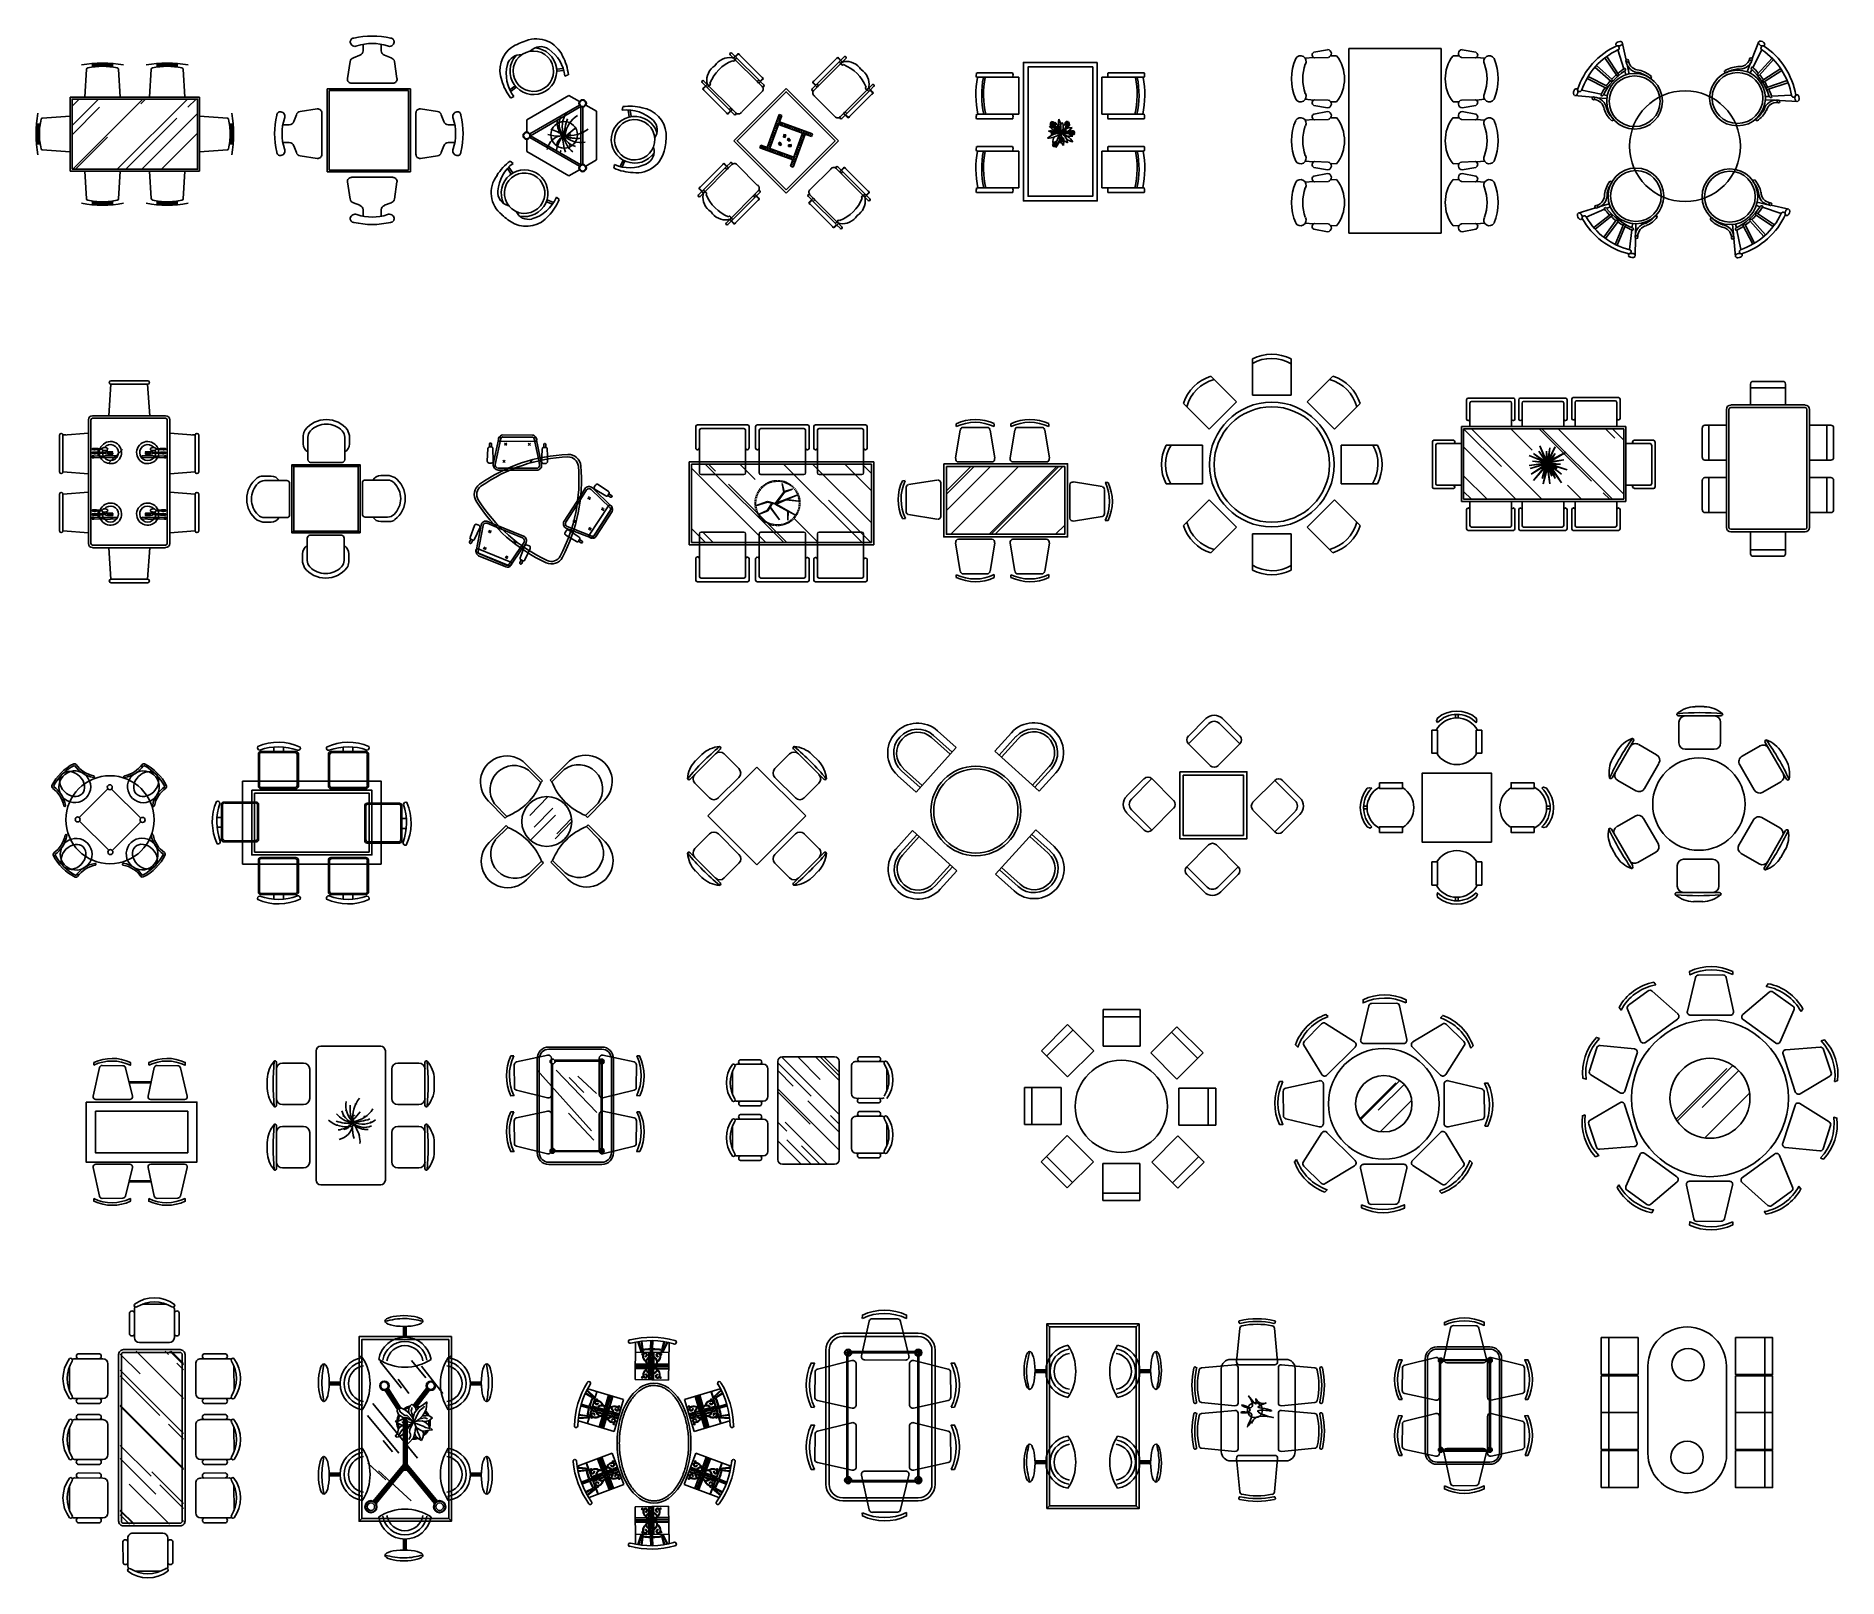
# Model space of a CAD drawing. Header units: millimetres. Extents: x 42 to 19556, y 853 to 17555.
import ezdxf

# ---------------------------------------------------------------- set-up
doc = ezdxf.new("R2010")
doc.units = ezdxf.units.MM
pattern_1 = [(50, (10753.138, 2743.1704), (9.508687, -0.831902), [0.99427, -10.93699]), (355, (10753.138, 2743.17), (-1.83942, 9.97178), [0.795417, -8.74959]), (100.4514, (10753.93, 2743.101), (7.669273, 9.13987), [0.845, -9.29501]), (46.1842, (10753.138, 2745.822), (14.14837, -2.19428), [1.49141, -16.40548]), (96.6356, (10754.317, 2745.639), (12.39078, 12.91384), [1.2675, -13.94251]), (351.1842, (10753.138, 2745.822), (12.39077, 12.91385), [1.19313, -13.12439]), (21, (10754.4636, 2745.159), (7.91317, -5.3375), [0.99427, -10.93699]), (326, (10754.464, 2745.159), (3.22562, 9.61328), [0.795417, -8.74959]), (71.4514, (10755.123, 2744.714), (11.138794, 4.275773), [0.845, -9.29501]), (37.5, (10753.138, 2743.1704), (0.1612027, 4.413159), [0, -8.643535, 0, -8.88216, 0, -8.782733]), (7.5, (10753.138, 2743.1704), (3.487501, 5.228699), [0, -5.064157, 0, -8.444681, 0, -3.347381]), (327.5, (10750.1816, 2743.1704), (7.0768604, -0.299009), [0, -3.314239, 0, -10.340426, 0, -13.72095]), (317.5, (10748.856, 2743.1704), (7.731273, 1.327087), [0, -4.30851, 0, -6.867103, 0, -9.743863])]
pattern_2 = [(310, (6978.103, 5865.1085), (6.65608, 0.582332), [0.69599, -7.655892]), (5, (6978.103, 5865.1085), (-1.287594, -6.980245), [0.556792, -6.124714]), (259.5486, (6978.658, 5865.157), (5.36849, -6.39791), [0.5915, -6.506507]), (313.8158, (6978.103, 5863.2525), (9.903857, 1.535995), [1.043985, -11.48384]), (263.3644, (6978.928, 5863.3805), (8.67355, -9.039686), [0.88725, -9.75976]), (8.8158, (6978.103, 5863.253), (8.67354, -9.03969), [0.83519, -9.18707]), (339, (6979.031, 5863.7165), (5.53922, 3.73625), [0.69599, -7.655892]), (34, (6979.031, 5863.7165), (2.257934, -6.729297), [0.556792, -6.124714]), (288.5486, (6979.493, 5864.028), (7.797156, -2.99304), [0.5915, -6.506507]), (322.5, (6978.1031, 5865.1085), (0.112842, -3.0892114), [0, -6.050475, 0, -6.217512, 0, -6.147913]), (352.5, (6978.103, 5865.1085), (2.441251, -3.660089), [0, -3.54491, 0, -5.911277, 0, -2.343167]), (32.5, (6976.0337, 5865.1085), (4.9538023, 0.2093063), [0, -2.319967, 0, -7.238298, 0, -9.604664]), (42.5, (6975.1057, 5865.1085), (5.411891, -0.928961), [0, -3.015957, 0, -4.806972, 0, -6.820704])]
pattern_3 = [(50, (16596.3143, 2822.865), (6.65608, -0.582332), [0.69599, -7.655892]), (355, (16596.314, 2822.865), (-1.287594, 6.980245), [0.556792, -6.124714]), (100.4514, (16596.869, 2822.8165), (5.36849, 6.39791), [0.5915, -6.506507]), (46.1842, (16596.314, 2824.721), (9.903857, -1.535995), [1.043985, -11.48384]), (96.6356, (16597.14, 2824.593), (8.67355, 9.039686), [0.88725, -9.75976]), (351.1842, (16596.314, 2824.721), (8.67354, 9.03969), [0.83519, -9.18707]), (21, (16597.242, 2824.257), (5.53922, -3.73625), [0.69599, -7.655892]), (326, (16597.242, 2824.257), (2.257934, 6.729297), [0.556792, -6.124714]), (71.4514, (16597.704, 2823.9456), (7.797156, 2.99304), [0.5915, -6.506507]), (37.5, (16596.3143, 2822.865), (0.112842, 3.0892114), [0, -6.050475, 0, -6.217512, 0, -6.147913]), (7.5, (16596.3143, 2822.865), (2.441251, 3.660089), [0, -3.54491, 0, -5.911277, 0, -2.343167]), (327.5, (16594.2449, 2822.865), (4.9538023, -0.2093063), [0, -2.319967, 0, -7.238298, 0, -9.604664]), (317.5, (16593.317, 2822.865), (5.411891, 0.928961), [0, -3.015957, 0, -4.806972, 0, -6.820704])]

msp = doc.modelspace()

# ---------------------------------------------------------------- hatches: boundary and pattern name
at = {"true_color": 0x000000}
h = msp.add_hatch(dxfattribs=at)
h.set_pattern_fill('AR-RROOF', color=18, scale=20, angle=45, style=0)
h.set_pattern_definition([(45, (-36326.25, -566.2), (431.052, 1149.473), [7620, -1016, 2540, -508]), (45, (-36028.1, 91.16), (-836.96, 118.539), [1524, -167.64, 3048, -381]), (45, (-36451.97, -81.26), (1627.2224, 2108.564), [4064, -711.2, 2032, -508])])
h.paths.add_polyline_path([(432, 16873), (432, 16113), (1792, 16113), (1792, 16873)])
h = msp.add_hatch(dxfattribs=at)
h.set_pattern_fill('AR-RROOF', color=18, scale=600, angle=-45, style=0)
h.set_pattern_definition([(315, (26861.5, 62923.3), (1357.645, -509.117), [9000, -1200, 3000, -600]), (315, (27637.9, 62571.2), (140.007, 988.535), [1800, -198, 3600, -450]), (315, (27434.25, 63071.8), (2490.43, -1921.9162), [4800, -840, 2400, -600])])
h.paths.add_polyline_path([(7140, 12068), (9090, 12068), (9090, 12918), (7140, 12918)])
h = msp.add_hatch(dxfattribs=at)
h.set_pattern_fill('AR-RROOF', color=18, scale=20, angle=45, style=0)
h.set_pattern_definition([(45, (-17254.35, 23334.4), (431.052, 1149.473), [7620, -1016, 2540, -508]), (45, (-16956.2, 23991.7), (-836.96, 118.54), [1524, -167.64, 3048, -381]), (45, (-17380.07, 23819.3), (1627.2224, 2108.564), [4064, -711.2, 2032, -508])])
h.paths.add_polyline_path([(9902, 12892), (9902, 12159), (11183, 12159), (11183, 12892)])
h = msp.add_hatch(dxfattribs=at)
h.set_pattern_fill('AR-CONC,_I', color=18, scale=0.927987, style=2)
h.set_pattern_definition(pattern_2)
edge = h.paths.add_edge_path()
edge.add_ellipse((5636, 6447), major_axis=(18.8, 18.8), ratio=1, start_angle=-45, end_angle=315, ccw=False)
h.paths.add_polyline_path([(5592, 6414), (5594, 6414), (5594, 6413), (5592, 6413)], flags=9)
h = msp.add_hatch(dxfattribs=at)
h.set_pattern_fill('AR-CONC,_I', color=18, scale=0.927987, style=2)
h.set_pattern_definition(pattern_2)
edge = h.paths.add_edge_path()
edge.add_arc((6168, 6447), 26.6, 0, 360)
h = msp.add_hatch(dxfattribs=at)
h.set_pattern_fill('AR-RROOF', color=18, scale=297, angle=-45, style=0)
h.set_pattern_definition([(315, (9054.95, 13536.53), (672.034, -252.013), [4455, -594, 1485, -297]), (315, (9439.27, 13362.22), (69.304, 489.325), [891, -98.01, 1782, -222.75]), (315, (9338.46, 13610.03), (1232.763, -951.3485), [2376, -415.8, 1188, -297])])
h.paths.add_polyline_path([(8690, 5334, 0.414214), (8740, 5384), (8740, 6448, 0.414214), (8690, 6498), (8125, 6498, 0.414214), (8075, 6448), (8075, 5384, 0.414214), (8125, 5334)])
h = msp.add_hatch(dxfattribs=at)
h.set_pattern_fill('AR-RROOF', color=18, scale=541.784703, angle=45, style=0)
h.set_pattern_definition([(45, (-89567.7, -2096.6), (459.7196, 1225.9188), [8126.77, -1083.57, 2708.924, -541.785]), (45, (-89249.74, -1395.5), (-892.622, 126.423), [1625.354, -178.789, 3250.708, -406.339]), (45, (-89701.8, -1579.4), (1735.4414, 2248.7949), [4334.278, -758.499, 2167.139, -541.785])])
h.paths.add_polyline_path([(18603, 6049, 1), (17738, 6049, 1)])
h = msp.add_hatch(dxfattribs=at)
h.set_pattern_fill('AR-RROOF', color=18, scale=382.436261, angle=45, style=0)
h.set_pattern_definition([(45, (-61412.66, 238.64), (324.508, 865.3545), [5736.544, -764.873, 1912.181, -382.436]), (45, (-61188.2, 733.5), (-630.0862, 89.2397), [1147.309, -126.204, 2294.618, -286.827]), (45, (-61507.3, 603.7), (1225.0174, 1587.3846), [3059.49, -535.411, 1529.745, -382.436])])
h.paths.add_polyline_path([(14943, 5989, 1), (14332, 5989, 1)])
h = msp.add_hatch(dxfattribs=at)
h.set_pattern_fill('AR-CONC,_I', color=18, scale=0.927987, style=2)
h.set_pattern_definition(pattern_2)
edge = h.paths.add_edge_path()
edge.add_arc((5636, 5480), 26.6, 0, 360)
h = msp.add_hatch(dxfattribs=at)
h.set_pattern_fill('AR-CONC,_I', color=18, scale=0.927987, style=2)
h.set_pattern_definition(pattern_2)
edge = h.paths.add_edge_path()
edge.add_arc((6168, 5480), 26.6, 0, 360)
h = msp.add_hatch(dxfattribs=at)
h.set_pattern_fill('AR-CONC,_I', color=18, scale=1.325696, style=2)
h.set_pattern_definition(pattern_1)
edge = h.paths.add_edge_path()
edge.add_arc((8837, 3293), 38, 0, 360)
h = msp.add_hatch(dxfattribs=at)
h.set_pattern_fill('AR-CONC,_I', color=18, scale=1.325696, style=2)
h.set_pattern_definition(pattern_1)
edge = h.paths.add_edge_path()
edge.add_arc((9596, 3293), 38, 0, 360)
h = msp.add_hatch(dxfattribs=at)
h.set_pattern_fill('AR-RROOF', color=18, scale=400, angle=-45, style=0)
h.set_pattern_definition([(315, (-20553.56, 42320.5), (905.0967, -339.4113), [6000, -800, 2000, -400]), (315, (-20035.96, 42085.74), (93.338, 659.0235), [1200, -132, 2400, -300]), (315, (-20171.72, 42419.5), (1660.2867, -1281.2775), [3200, -560, 1600, -400])])
edge = h.paths.add_edge_path()
edge.add_line((1602, 3308), (990, 3308))
edge.add_arc((990, 3272), 36, 90, 180)
edge.add_line((954, 3272), (954, 1470))
edge.add_arc((990, 1470), 36, 180, 270)
edge.add_line((990, 1434), (1602, 1434))
edge.add_arc((1602, 1470), 36, -90, 0)
edge.add_line((1638, 1470), (1638, 3272))
edge.add_arc((1602, 3272), 36, 0, 90)
h = msp.add_hatch(dxfattribs=at)
h.set_pattern_fill('AR-CONC,_I', color=18, scale=0.927987, style=2)
h.set_pattern_definition(pattern_3)
edge = h.paths.add_edge_path()
edge.add_arc((15255, 3208), 26.6, 0, 360)
h = msp.add_hatch(dxfattribs=at)
h.set_pattern_fill('AR-CONC,_I', color=18, scale=0.927987, style=2)
h.set_pattern_definition(pattern_3)
edge = h.paths.add_edge_path()
edge.add_arc((15786, 3208), 26.6, 0, 360)
h = msp.add_hatch(dxfattribs=at)
h.set_pattern_fill('AR-CONC,_I', color=18, scale=0.927987, style=2)
h.set_pattern_definition(pattern_3)
edge = h.paths.add_edge_path()
edge.add_arc((15255, 2241), 26.6, 0, 360)
h.paths.add_polyline_path([(15211, 2274), (15212, 2274), (15212, 2275), (15211, 2275)], flags=9)
h = msp.add_hatch(dxfattribs=at)
h.set_pattern_fill('AR-CONC,_I', color=18, scale=0.927987, style=2)
h.set_pattern_definition(pattern_3)
edge = h.paths.add_edge_path()
edge.add_arc((15786, 2241), 26.6, 0, 360)
h = msp.add_hatch(dxfattribs=at)
h.set_pattern_fill('AR-CONC,_I', color=18, scale=1.325696, style=2)
h.set_pattern_definition(pattern_1)
edge = h.paths.add_edge_path()
edge.add_arc((8837, 1912), 38, 0, 360)
h.paths.add_polyline_path([(8774, 1959), (8776, 1959), (8776, 1960), (8774, 1960)], flags=9)
h = msp.add_hatch(dxfattribs=at)
h.set_pattern_fill('AR-CONC,_I', color=18, scale=1.325696, style=2)
h.set_pattern_definition(pattern_1)
edge = h.paths.add_edge_path()
edge.add_arc((9596, 1912), 38, 0, 360)

# ---------------------------------------------------------------- linework, layer by layer
at = {"color": 18, "true_color": 0x000000}
for p, q in [((3586, 17465), (3586, 17395)), ((3780, 17395), (3780, 17465)), ((7577, 17371), (7613, 17335)), ((13881, 17380), (14029, 17407)), ((14258, 17421), (14258, 15421)), ((15258, 17421), (14258, 17421)), ((15258, 17421), (15258, 15421)), ((15634, 17380), (15486, 17407)), ((17157, 17453), (17158, 17449)), ((17173, 17405), (17239, 17201)), ((17220, 17488), (17262, 17295)), ((18699, 17496), (18628, 17311)), ((18733, 17406), (18636, 17214)), ((18756, 17451), (18754, 17447)), ((570, 16893), (590, 17196)), ((654, 17219), (654, 17259)), ((664, 17220), (664, 17259)), ((674, 17222), (674, 17260)), ((684, 17223), (684, 17261)), ((694, 17224), (694, 17261)), ((704, 17225), (704, 17262)), ((714, 17226), (714, 17262)), ((724, 17226), (724, 17263)), ((734, 17227), (734, 17263)), ((744, 17227), (744, 17263)), ((754, 17228), (754, 17263)), ((762, 17228), (762, 17263)), ((769, 17228), (769, 17263)), ((779, 17227), (779, 17263)), ((789, 17227), (789, 17263)), ((799, 17226), (799, 17263)), ((809, 17226), (809, 17262)), ((819, 17225), (819, 17262)), ((829, 17224), (829, 17261)), ((839, 17223), (839, 17261)), ((849, 17222), (849, 17260)), ((859, 17220), (859, 17259)), ((869, 17219), (869, 17259)), ((954, 16893), (934, 17196)), ((1270, 16893), (1290, 17196)), ((1354, 17219), (1354, 17259)), ((1364, 17220), (1364, 17259)), ((1374, 17222), (1374, 17260)), ((1384, 17223), (1384, 17261)), ((1394, 17224), (1394, 17261)), ((1404, 17225), (1404, 17262)), ((1414, 17226), (1414, 17262)), ((1424, 17226), (1424, 17263)), ((1434, 17227), (1434, 17263)), ((1444, 17227), (1444, 17263)), ((1454, 17228), (1454, 17263)), ((1462, 17228), (1462, 17263)), ((1469, 17228), (1469, 17263)), ((1479, 17227), (1479, 17263)), ((1489, 17227), (1489, 17263)), ((1499, 17226), (1499, 17263)), ((1509, 17226), (1509, 17262)), ((1519, 17225), (1519, 17262)), ((1529, 17224), (1529, 17261)), ((1539, 17223), (1539, 17261)), ((1549, 17222), (1549, 17260)), ((1559, 17220), (1559, 17259)), ((1569, 17219), (1569, 17259)), ((1654, 16893), (1634, 17196)), ((3443, 17279), (3415, 17094)), ((3549, 17347), (3479, 17319)), ((3887, 17319), (3816, 17347)), ((3951, 17094), (3923, 17279)), ((5751, 17203), (5680, 17197)), ((5758, 17183), (5681, 17176)), ((7905, 17008), (7560, 17353)), ((7604, 17326), (7638, 17360)), ((7620, 17335), (7645, 17360)), ((7880, 17069), (7620, 17328)), ((7622, 17309), (7631, 17317)), ((7911, 17101), (7652, 17360)), ((8459, 17058), (8718, 17318)), ((8465, 16966), (8811, 17311)), ((8491, 17027), (8750, 17286)), ((8750, 17293), (8725, 17318)), ((8766, 17284), (8732, 17318)), ((8748, 17267), (8740, 17275)), ((8793, 17329), (8757, 17293)), ((13875, 17322), (13787, 17314)), ((13887, 17318), (14037, 17323)), ((14127, 17342), (14067, 17341)), ((15389, 17342), (15449, 17341)), ((15629, 17318), (15478, 17323)), ((15641, 17322), (15729, 17314)), ((17095, 17065), (16925, 17218)), ((17110, 17083), (16940, 17235)), ((17033, 17320), (17160, 17127)), ((17052, 17334), (17181, 17138)), ((17247, 17178), (17260, 17136)), ((17272, 17246), (17294, 17144)), ((18329, 17179), (18332, 17154)), ((18610, 17264), (18573, 17167)), ((18624, 17193), (18605, 17153)), ((18842, 17317), (18684, 17143)), ((18858, 17300), (18703, 17129)), ((18744, 17078), (18936, 17202)), ((18757, 17058), (18949, 17182)), ((3196, 16084), (3196, 16984)), ((3196, 16984), (4096, 16984)), ((4096, 16984), (4096, 16084)), ((5174, 16971), (5230, 17016)), ((5184, 16953), (5243, 17000)), ((5806, 17135), (5769, 17120)), ((7257, 17051), (7293, 17015)), ((7302, 17024), (7268, 16990)), ((7293, 17008), (7268, 16983)), ((7620, 16723), (7275, 17068)), ((7559, 16748), (7300, 17008)), ((7319, 17006), (7311, 16997)), ((8165, 16987), (7599, 16421)), ((7860, 17070), (7869, 17079)), ((7878, 17053), (7912, 17087)), ((7887, 17069), (7911, 17093)), ((7923, 17026), (7887, 17061)), ((8731, 16421), (8165, 16987)), ((8448, 16983), (8484, 17019)), ((8492, 17011), (8458, 17045)), ((8484, 17027), (8459, 17051)), ((8510, 17028), (8501, 17037)), ((8750, 16681), (9096, 17026)), ((9069, 16982), (9103, 16948)), ((9113, 17009), (9078, 16973)), ((10228, 17108), (10684, 17108)), ((10229, 17158), (10618, 17158)), ((10684, 17108), (10684, 16708)), ((11586, 17108), (11586, 16708)), ((12042, 17108), (11586, 17108)), ((12041, 17158), (11652, 17158)), ((16839, 17097), (17047, 16990)), ((16851, 17117), (17056, 17012)), ((17537, 17118), (17530, 17094)), ((19006, 17072), (18787, 16999)), ((19015, 17050), (18792, 16976)), ((3216, 16104), (3216, 16964)), ((3216, 16964), (4076, 16964)), ((4076, 16964), (4076, 16104)), ((5181, 16884), (5218, 16899)), ((5812, 16913), (5356, 16649)), ((5928, 16806), (5391, 16496)), ((5942, 16792), (5396, 16476)), ((5928, 16846), (5812, 16913)), ((5942, 16161), (5942, 16792)), ((5962, 16166), (5962, 16786)), ((6112, 16740), (5997, 16806)), ((6397, 16790), (6391, 16751)), ((7528, 16717), (7268, 16976)), ((7684, 16733), (7895, 16944)), ((8475, 16902), (8687, 16690)), ((8811, 16706), (9070, 16966)), ((8843, 16675), (9102, 16934)), ((9051, 16964), (9060, 16955)), ((9077, 16966), (9102, 16941)), ((13875, 16862), (13787, 16870)), ((13881, 16804), (14029, 16777)), ((13887, 16866), (14037, 16861)), ((14127, 16842), (14067, 16843)), ((15389, 16842), (15449, 16843)), ((15629, 16866), (15478, 16861)), ((15634, 16804), (15486, 16777)), ((15641, 16862), (15729, 16870)), ((16703, 16912), (16900, 16892)), ((16782, 16968), (16991, 16925)), ((16950, 16887), (17053, 16877)), ((17015, 16919), (17058, 16910)), ((18813, 16902), (18769, 16900)), ((18873, 16860), (18769, 16865)), ((19051, 16914), (18838, 16903)), ((19120, 16846), (18922, 16857)), ((85, 16591), (46, 16591)), ((86, 16601), (47, 16601)), ((412, 16686), (109, 16665)), ((1812, 16686), (2114, 16665)), ((2138, 16601), (2177, 16601)), ((2139, 16591), (2178, 16591)), ((2716, 16595), (2785, 16595)), ((2834, 16631), (2862, 16702)), ((2902, 16738), (3087, 16766)), ((4391, 16738), (4206, 16766)), ((4459, 16631), (4431, 16702)), ((4577, 16595), (4507, 16595)), ((5356, 16649), (5356, 16516)), ((6112, 16213), (6112, 16740)), ((6455, 16754), (6466, 16679)), ((6476, 16753), (6487, 16682)), ((7559, 16741), (7535, 16717)), ((7575, 16750), (7541, 16716)), ((7558, 16768), (7549, 16759)), ((7602, 16705), (7567, 16741)), ((7959, 16349), (8089, 16706)), ((8118, 16696), (7988, 16339)), ((8077, 16583), (8048, 16594)), ((8083, 16602), (8055, 16612)), ((8090, 16621), (8062, 16631)), ((8097, 16640), (8069, 16650)), ((8104, 16658), (8076, 16669)), ((8111, 16677), (8083, 16687)), ((8083, 16598), (8093, 16626)), ((8440, 16468), (8083, 16598)), ((8118, 16696), (8089, 16706)), ((8093, 16626), (8450, 16497)), ((8102, 16591), (8112, 16620)), ((8120, 16585), (8131, 16613)), ((8139, 16578), (8150, 16606)), ((8158, 16571), (8168, 16599)), ((8177, 16564), (8187, 16592)), ((8768, 16663), (8804, 16699)), ((8795, 16708), (8829, 16674)), ((8811, 16699), (8836, 16675)), ((8813, 16726), (8822, 16717)), ((10619, 16658), (10228, 16658)), ((10684, 16708), (10229, 16708)), ((11586, 16708), (12041, 16708)), ((11651, 16658), (12042, 16658)), ((13875, 16652), (13787, 16643)), ((13881, 16710), (14029, 16737)), ((13887, 16648), (14037, 16652)), ((14127, 16671), (14067, 16670)), ((15389, 16671), (15449, 16670)), ((15629, 16648), (15478, 16652)), ((15634, 16710), (15486, 16737)), ((15641, 16652), (15729, 16643)), ((17106, 16638), (17129, 16647)), ((18680, 16637), (18658, 16650)), ((78, 16511), (42, 16511)), ((78, 16501), (42, 16501)), ((78, 16493), (42, 16493)), ((78, 16486), (42, 16486)), ((78, 16476), (42, 16476)), ((80, 16541), (43, 16541)), ((79, 16531), (43, 16531)), ((78, 16521), (43, 16521)), ((78, 16466), (43, 16466)), ((79, 16456), (43, 16456)), ((80, 16446), (43, 16446)), ((81, 16561), (44, 16561)), ((80, 16551), (44, 16551)), ((80, 16436), (44, 16436)), ((81, 16426), (44, 16426)), ((84, 16581), (45, 16581)), ((82, 16571), (45, 16571)), ((82, 16416), (45, 16416)), ((84, 16406), (45, 16406)), ((85, 16396), (46, 16396)), ((2139, 16396), (2178, 16396)), ((2140, 16581), (2179, 16581)), ((2140, 16406), (2179, 16406)), ((2141, 16571), (2179, 16571)), ((2141, 16416), (2179, 16416)), ((2142, 16561), (2180, 16561)), ((2142, 16426), (2180, 16426)), ((2143, 16551), (2180, 16551)), ((2143, 16436), (2180, 16436)), ((2144, 16541), (2181, 16541)), ((2144, 16446), (2181, 16446)), ((2145, 16531), (2181, 16531)), ((2145, 16521), (2181, 16521)), ((2145, 16466), (2181, 16466)), ((2145, 16456), (2181, 16456)), ((2146, 16511), (2181, 16511)), ((2146, 16501), (2182, 16501)), ((2146, 16493), (2182, 16493)), ((2146, 16486), (2182, 16486)), ((2146, 16476), (2181, 16476)), ((2785, 16401), (2716, 16401)), ((4507, 16401), (4577, 16401)), ((5356, 16436), (5356, 16303)), ((5391, 16456), (5928, 16146)), ((5396, 16476), (5942, 16161)), ((7599, 16421), (8165, 15855)), ((8008, 16395), (7980, 16406)), ((8015, 16414), (7987, 16424)), ((8022, 16433), (7994, 16443)), ((8029, 16452), (8001, 16462)), ((8036, 16470), (8007, 16481)), ((8042, 16489), (8014, 16500)), ((8049, 16508), (8021, 16518)), ((8056, 16527), (8028, 16537)), ((8063, 16546), (8035, 16556)), ((8070, 16564), (8042, 16575)), ((8100, 16404), (8082, 16394)), ((8082, 16394), (8097, 16368)), ((8099, 16401), (8085, 16393)), ((8085, 16393), (8097, 16370)), ((8112, 16378), (8099, 16401)), ((8114, 16377), (8100, 16404)), ((8142, 16489), (8136, 16459)), ((8136, 16459), (8156, 16456)), ((8143, 16486), (8139, 16461)), ((8139, 16461), (8154, 16458)), ((8161, 16485), (8142, 16489)), ((8159, 16483), (8143, 16486)), ((8154, 16458), (8159, 16483)), ((8156, 16456), (8161, 16485)), ((8165, 15855), (8731, 16421)), ((8190, 16450), (8176, 16436)), ((8176, 16436), (8197, 16415)), ((8190, 16448), (8179, 16436)), ((8179, 16436), (8197, 16418)), ((8211, 16429), (8190, 16450)), ((8208, 16429), (8190, 16448)), ((8196, 16557), (8206, 16585)), ((8197, 16418), (8208, 16429)), ((8197, 16415), (8211, 16429)), ((8212, 16146), (8342, 16503)), ((8214, 16550), (8225, 16579)), ((8233, 16544), (8243, 16572)), ((8370, 16493), (8240, 16136)), ((8252, 16537), (8262, 16565)), ((8271, 16530), (8281, 16558)), ((8290, 16523), (8300, 16551)), ((8308, 16516), (8319, 16544)), ((8308, 16409), (8336, 16399)), ((8315, 16428), (8343, 16418)), ((8322, 16447), (8350, 16436)), ((8327, 16509), (8337, 16538)), ((8329, 16466), (8357, 16455)), ((8335, 16484), (8364, 16474)), ((8342, 16503), (8370, 16493)), ((8346, 16503), (8356, 16531)), ((8365, 16496), (8375, 16524)), ((8384, 16489), (8394, 16517)), ((8402, 16482), (8413, 16510)), ((8421, 16475), (8431, 16503)), ((8440, 16468), (8450, 16497)), ((86, 16386), (47, 16386)), ((412, 16301), (109, 16322)), ((1812, 16301), (2114, 16322)), ((2138, 16386), (2177, 16386)), ((2862, 16294), (2834, 16365)), ((3087, 16230), (2902, 16258)), ((4206, 16230), (4391, 16258)), ((4431, 16294), (4459, 16365)), ((5178, 16201), (5210, 16176)), ((5356, 16303), (5812, 16040)), ((5997, 16146), (6112, 16213)), ((6367, 16142), (6400, 16211)), ((6388, 16137), (6418, 16202)), ((7890, 16374), (7880, 16346)), ((8237, 16216), (7880, 16346)), ((7890, 16374), (8247, 16244)), ((7909, 16367), (7898, 16339)), ((7928, 16360), (7917, 16332)), ((7946, 16353), (7936, 16325)), ((7965, 16346), (7955, 16318)), ((7988, 16339), (7959, 16349)), ((7995, 16358), (7966, 16368)), ((8001, 16377), (7973, 16387)), ((7984, 16340), (7974, 16311)), ((8003, 16333), (7992, 16304)), ((8022, 16326), (8011, 16298)), ((8040, 16319), (8030, 16291)), ((8059, 16312), (8049, 16284)), ((8078, 16305), (8068, 16277)), ((8097, 16298), (8086, 16270)), ((8097, 16370), (8112, 16378)), ((8097, 16368), (8114, 16377)), ((8115, 16292), (8105, 16263)), ((8134, 16285), (8124, 16257)), ((8153, 16278), (8143, 16250)), ((8172, 16271), (8162, 16243)), ((8191, 16264), (8180, 16236)), ((8220, 16379), (8190, 16377)), ((8190, 16377), (8191, 16357)), ((8191, 16357), (8221, 16359)), ((8218, 16377), (8192, 16375)), ((8192, 16375), (8193, 16359)), ((8193, 16359), (8219, 16361)), ((8209, 16257), (8199, 16229)), ((8219, 16361), (8218, 16377)), ((8228, 16251), (8218, 16222)), ((8221, 16359), (8220, 16379)), ((8233, 16202), (8261, 16192)), ((8247, 16244), (8237, 16216)), ((8240, 16221), (8268, 16211)), ((8246, 16240), (8275, 16230)), ((8253, 16259), (8281, 16249)), ((8260, 16278), (8288, 16267)), ((8267, 16296), (8295, 16286)), ((8274, 16315), (8302, 16305)), ((8281, 16334), (8309, 16324)), ((8287, 16353), (8316, 16343)), ((8294, 16372), (8323, 16361)), ((8301, 16390), (8329, 16380)), ((10228, 16310), (10684, 16310)), ((10229, 16360), (10618, 16360)), ((10684, 16310), (10684, 15910)), ((12042, 16310), (11586, 16310)), ((11586, 16310), (11586, 15910)), ((12041, 16360), (11652, 16360)), ((13875, 16191), (13787, 16199)), ((15641, 16191), (15729, 16199)), ((570, 16093), (590, 15791)), ((954, 16093), (934, 15791)), ((1270, 16093), (1290, 15795)), ((1654, 16093), (1634, 15791)), ((4096, 16084), (3196, 16084)), ((4076, 16104), (3216, 16104)), ((5147, 16119), (5188, 16060)), ((5161, 16134), (5205, 16072)), ((5812, 16040), (5928, 16106)), ((6301, 16124), (6307, 16163)), ((7485, 16169), (7226, 15910)), ((7578, 16163), (7233, 15817)), ((7517, 16137), (7258, 15878)), ((7517, 16144), (7493, 16169)), ((7533, 16136), (7499, 16170)), ((7516, 16118), (7507, 16127)), ((7560, 16180), (7524, 16144)), ((7853, 15941), (7642, 16153)), ((8212, 16146), (8240, 16136)), ((8219, 16165), (8247, 16155)), ((8226, 16184), (8254, 16173)), ((8645, 16111), (8433, 15899)), ((8708, 16121), (9054, 15775)), ((8726, 16138), (8762, 16102)), ((8753, 16094), (8787, 16128)), ((8769, 16102), (8794, 16127)), ((8769, 16095), (9028, 15836)), ((8771, 16076), (8780, 16085)), ((8801, 16127), (9060, 15868)), ((13881, 16133), (14029, 16106)), ((13881, 16039), (14029, 16066)), ((13887, 16195), (14037, 16190)), ((14127, 16171), (14067, 16173)), ((15389, 16171), (15449, 16173)), ((15629, 16195), (15478, 16190)), ((15634, 16133), (15486, 16106)), ((15634, 16039), (15486, 16066)), ((3443, 15790), (3415, 15975)), ((3951, 15975), (3923, 15790)), ((5708, 15785), (5677, 15809)), ((7215, 15835), (7251, 15871)), ((7251, 15878), (7226, 15903)), ((7260, 15862), (7226, 15896)), ((7277, 15880), (7269, 15888)), ((7863, 15878), (7518, 15532)), ((7838, 15817), (7578, 15558)), ((7818, 15815), (7827, 15806)), ((7836, 15833), (7870, 15799)), ((7881, 15860), (7845, 15824)), ((7845, 15817), (7869, 15792)), ((8406, 15818), (8442, 15782)), ((8423, 15836), (8769, 15490)), ((9009, 15838), (9018, 15846)), ((9027, 15820), (9061, 15854)), ((9035, 15836), (9060, 15861)), ((9071, 15793), (9036, 15829)), ((10619, 15860), (10228, 15860)), ((10684, 15910), (10229, 15910)), ((11586, 15910), (12041, 15910)), ((11651, 15860), (12042, 15860)), ((13875, 15981), (13787, 15973)), ((13887, 15977), (14037, 15981)), ((14127, 16001), (14067, 15999)), ((15389, 16001), (15449, 15999)), ((15629, 15977), (15478, 15981)), ((15641, 15981), (15729, 15973)), ((17085, 15982), (17110, 15977)), ((18655, 15997), (18631, 15990)), ((654, 15768), (654, 15728)), ((664, 15766), (664, 15728)), ((674, 15765), (674, 15727)), ((684, 15764), (684, 15726)), ((694, 15763), (694, 15726)), ((704, 15762), (704, 15725)), ((714, 15761), (714, 15725)), ((724, 15761), (724, 15724)), ((734, 15760), (734, 15724)), ((744, 15760), (744, 15724)), ((754, 15759), (754, 15724)), ((762, 15759), (762, 15724)), ((769, 15759), (769, 15724)), ((779, 15760), (779, 15724)), ((789, 15760), (789, 15724)), ((799, 15761), (799, 15724)), ((809, 15761), (809, 15725)), ((819, 15762), (819, 15725)), ((829, 15763), (829, 15726)), ((839, 15764), (839, 15726)), ((849, 15765), (849, 15727)), ((859, 15766), (859, 15728)), ((869, 15768), (869, 15728)), ((1354, 15768), (1354, 15728)), ((1364, 15766), (1364, 15728)), ((1374, 15765), (1374, 15727)), ((1384, 15764), (1384, 15726)), ((1394, 15763), (1394, 15726)), ((1404, 15762), (1404, 15725)), ((1414, 15761), (1414, 15725)), ((1424, 15761), (1424, 15724)), ((1434, 15760), (1434, 15724)), ((1444, 15760), (1444, 15724)), ((1454, 15759), (1454, 15724)), ((1462, 15759), (1462, 15724)), ((1469, 15759), (1469, 15724)), ((1479, 15760), (1479, 15724)), ((1489, 15760), (1489, 15724)), ((1499, 15761), (1499, 15724)), ((1509, 15761), (1509, 15725)), ((1519, 15762), (1519, 15725)), ((1529, 15763), (1529, 15726)), ((1539, 15764), (1539, 15726)), ((1549, 15765), (1549, 15727)), ((1559, 15766), (1559, 15728)), ((1569, 15768), (1569, 15728)), ((3549, 15722), (3479, 15750)), ((3586, 15604), (3586, 15673)), ((3780, 15673), (3780, 15604)), ((3887, 15750), (3816, 15722)), ((5636, 15735), (5569, 15761)), ((5647, 15752), (5576, 15780)), ((7869, 15785), (7610, 15526)), ((8450, 15791), (8416, 15757)), ((8442, 15775), (8417, 15750)), ((8417, 15743), (8676, 15484)), ((8449, 15775), (8708, 15516)), ((8468, 15773), (8459, 15764)), ((16743, 15635), (16932, 15693)), ((16830, 15595), (17028, 15679)), ((16911, 15480), (17095, 15626)), ((16980, 15708), (17079, 15738)), ((17050, 15688), (17091, 15705)), ((17600, 15594), (17589, 15617)), ((18856, 15493), (18664, 15620)), ((18714, 15707), (18673, 15721)), ((18870, 15512), (18675, 15641)), ((18783, 15732), (18682, 15754)), ((18942, 15633), (18738, 15700)), ((19025, 15680), (18832, 15722)), ((18990, 15617), (18986, 15618)), ((7535, 15515), (7571, 15550)), ((7562, 15559), (7596, 15525)), ((7578, 15551), (7603, 15526)), ((7580, 15577), (7589, 15568)), ((8708, 15509), (8683, 15484)), ((8724, 15517), (8690, 15483)), ((8706, 15535), (8698, 15526)), ((8751, 15473), (8715, 15508)), ((13875, 15520), (13787, 15528)), ((13881, 15462), (14029, 15435)), ((13887, 15524), (14037, 15520)), ((14127, 15500), (14067, 15502)), ((14258, 15421), (15258, 15421)), ((15389, 15500), (15449, 15502)), ((15629, 15524), (15478, 15520)), ((15634, 15462), (15486, 15435)), ((15641, 15520), (15729, 15528)), ((16783, 15575), (16787, 15577)), ((16927, 15463), (17108, 15606)), ((17156, 15561), (17019, 15378)), ((17175, 15546), (17038, 15364)), ((17144, 15299), (17232, 15513)), ((17165, 15289), (17254, 15506)), ((17298, 15243), (17324, 15455)), ((17327, 15480), (17332, 15523)), ((17365, 15417), (17367, 15521)), ((18174, 15567), (18184, 15591)), ((18424, 15411), (18413, 15514)), ((18456, 15476), (18447, 15519)), ((18505, 15243), (18461, 15452)), ((18633, 15300), (18526, 15508)), ((18653, 15312), (18548, 15517)), ((18602, 15555), (18754, 15385)), ((18620, 15571), (18772, 15401)), ((17361, 15170), (17364, 15368)), ((18448, 15164), (18429, 15361)), ((13215, 13665), (13215, 14058)), ((13633, 14058), (13634, 14058)), ((13634, 14058), (13634, 13665)), ((12763, 13870), (12764, 13871)), ((12764, 13871), (13042, 13593)), ((13807, 13593), (14085, 13871)), ((831, 13443), (851, 13784)), ((1252, 13821), (854, 13821)), ((857, 13783), (854, 13783)), ((1249, 13783), (857, 13783)), ((857, 13783), (857, 13783)), ((1274, 13443), (1249, 13783)), ((1249, 13783), (1252, 13783)), ((13634, 13665), (13215, 13665)), ((18609, 13786), (18609, 13559)), ((18609, 13743), (18987, 13743)), ((18959, 13814), (18637, 13814)), ((18987, 13559), (18987, 13786)), ((12746, 13297), (12468, 13575)), ((13042, 13593), (12746, 13297)), ((14104, 13297), (13807, 13593)), ((14381, 13575), (14104, 13297)), ((14381, 13576), (14381, 13575)), ((15535, 13616), (15535, 13406)), ((16041, 13632), (15551, 13632)), ((15571, 13580), (15571, 13317)), ((16005, 13596), (15587, 13596)), ((16021, 13317), (16021, 13580)), ((16057, 13406), (16057, 13616)), ((16100, 13616), (16100, 13406)), ((16606, 13632), (16116, 13632)), ((16136, 13580), (16136, 13317)), ((16570, 13596), (16152, 13596)), ((16586, 13317), (16586, 13580)), ((16622, 13406), (16622, 13616)), ((16674, 13623), (16674, 13413)), ((17180, 13639), (16690, 13639)), ((16710, 13587), (16710, 13324)), ((17144, 13603), (16726, 13603)), ((17160, 13324), (17160, 13587)), ((17196, 13413), (17196, 13623)), ((18348, 12232), (18348, 13511)), ((18376, 12232), (18376, 13511)), ((18395, 13559), (19201, 13559)), ((18395, 13530), (19201, 13530)), ((19220, 13511), (19220, 12232)), ((19248, 13511), (19248, 12232)), ((609, 13397), (609, 12059)), ((637, 13397), (637, 12059)), ((1444, 13443), (655, 13443)), ((1444, 13415), (655, 13415)), ((1463, 12059), (1463, 13397)), ((1490, 12059), (1490, 13397)), ((7186, 13092), (7186, 13325)), ((7204, 13343), (7748, 13343)), ((7226, 13285), (7226, 12823)), ((7244, 13303), (7708, 13303)), ((7726, 13285), (7726, 12823)), ((7766, 13325), (7766, 13092)), ((7835, 13092), (7835, 13325)), ((7853, 13343), (8397, 13343)), ((7875, 13285), (7875, 12823)), ((7893, 13303), (8357, 13303)), ((8375, 13285), (8375, 12823)), ((8415, 13325), (8415, 13092)), ((8464, 13325), (8464, 13092)), ((9026, 13343), (8482, 13343)), ((8504, 13285), (8504, 12823)), ((8986, 13303), (8522, 13303)), ((9004, 13285), (9004, 12823)), ((9044, 13092), (9044, 13325)), ((10051, 13291), (10000, 12982)), ((10007, 13325), (10008, 13355)), ((10343, 13316), (10082, 13316)), ((10375, 13291), (10425, 12982)), ((10419, 13356), (10418, 13324)), ((10642, 13291), (10591, 12982)), ((10598, 13325), (10599, 13355)), ((10934, 13316), (10673, 13316)), ((10966, 13291), (11016, 12982)), ((11010, 13356), (11009, 13324)), ((15480, 13325), (15480, 12515)), ((17260, 13325), (15480, 13325)), ((15502, 13302), (15502, 12537)), ((15913, 12891), (15502, 13302)), ((17237, 13302), (15502, 13302)), ((15555, 13390), (15551, 13390)), ((16351, 12537), (15586, 13302)), ((16246, 13071), (16014, 13302)), ((16041, 13390), (16037, 13390)), ((16120, 13390), (16116, 13390)), ((16887, 12735), (16320, 13302)), ((17115, 12537), (16350, 13302)), ((17237, 12591), (16526, 13302)), ((16606, 13390), (16602, 13390)), ((16694, 13397), (16690, 13397)), ((17139, 13201), (17037, 13302)), ((17237, 13179), (17114, 13302)), ((17180, 13397), (17176, 13397)), ((17237, 12537), (17237, 13302)), ((17260, 12515), (17260, 13325)), ((18087, 13312), (18087, 12990)), ((18348, 13341), (18116, 13341)), ((18159, 12962), (18159, 13341)), ((19248, 13341), (19480, 13341)), ((19437, 12962), (19437, 13341)), ((19509, 13312), (19509, 12990)), ((295, 13229), (296, 13232)), ((295, 12837), (295, 13230)), ((296, 13230), (295, 13230)), ((365, 13235), (333, 13235)), ((609, 13255), (334, 13233)), ((334, 12834), (334, 13233)), ((440, 13239), (440, 13241)), ((714, 13077), (714, 13046)), ((746, 13084), (746, 13079)), ((755, 13084), (755, 13079)), ((978, 13078), (828, 12928)), ((1344, 13084), (1344, 13079)), ((1353, 13084), (1353, 13079)), ((1490, 13255), (1766, 13233)), ((1659, 13239), (1659, 13241)), ((1766, 13235), (1735, 13235)), ((1766, 12834), (1766, 13233)), ((1804, 13229), (1804, 13232)), ((1804, 12837), (1804, 13230)), ((1804, 13230), (1804, 13230)), ((12281, 13123), (12674, 13123)), ((12281, 13122), (12281, 13123)), ((12674, 13123), (12674, 12705)), ((14175, 13123), (14568, 13123)), ((14175, 12705), (14175, 13123)), ((15165, 13160), (15165, 12670)), ((15391, 13176), (15181, 13176)), ((15201, 13124), (15201, 12706)), ((15480, 13140), (15217, 13140)), ((15407, 13160), (15407, 13156)), ((16069, 12537), (15502, 13104)), ((16411, 12928), (16329, 13116)), ((16329, 13116), (16388, 12964)), ((16411, 12928), (16493, 13105)), ((16411, 12928), (16435, 13093)), ((16423, 12964), (16493, 13105)), ((16435, 13093), (16423, 12964)), ((16493, 13105), (16493, 13105)), ((17260, 13140), (17522, 13140)), ((17332, 13160), (17332, 13156)), ((17349, 13176), (17558, 13176)), ((17539, 13124), (17539, 12706)), ((17575, 13160), (17575, 12670)), ((667, 13008), (667, 12987)), ((714, 13033), (714, 13005)), ((764, 13005), (764, 12991)), ((775, 13005), (775, 12991)), ((777, 13036), (777, 13043)), ((782, 13005), (782, 12991)), ((789, 13043), (789, 13036)), ((1310, 13043), (1310, 13036)), ((1317, 13005), (1317, 12991)), ((1323, 13036), (1323, 13043)), ((1324, 13005), (1324, 12991)), ((1335, 13005), (1335, 12991)), ((1433, 13008), (1433, 12987)), ((2813, 12912), (2833, 12892)), ((3532, 12892), (3552, 12912)), ((9115, 12943), (7115, 12943)), ((7115, 12943), (7115, 12043)), ((9090, 12918), (7140, 12918)), ((7140, 12918), (7140, 12068)), ((7204, 13074), (7208, 13074)), ((7744, 13074), (7748, 13074)), ((7853, 13074), (7857, 13074)), ((8393, 13074), (8397, 13074)), ((8486, 13074), (8482, 13074)), ((9026, 13074), (9022, 13074)), ((9090, 12068), (9090, 12918)), ((9115, 12043), (9115, 12943)), ((10031, 12942), (10394, 12942)), ((10622, 12942), (10985, 12942)), ((16411, 12928), (16211, 13011)), ((16211, 13011), (16364, 12952)), ((16211, 12905), (16388, 12928)), ((16411, 12928), (16211, 12905)), ((16411, 12928), (16223, 12869)), ((16223, 12869), (16388, 12916)), ((16411, 12928), (16235, 12811)), ((16235, 12811), (16388, 12905)), ((16247, 12952), (16376, 12940)), ((16411, 12928), (16247, 12952)), ((16411, 12928), (16258, 13034)), ((16364, 12952), (16258, 13034)), ((16411, 12928), (16258, 12740)), ((16258, 12740), (16385, 12887)), ((16411, 12928), (16317, 13058)), ((16317, 13058), (16388, 12952)), ((16411, 12928), (16352, 12764)), ((16352, 12764), (16385, 12887)), ((16411, 12928), (16364, 12705)), ((16411, 12881), (16364, 12705)), ((16411, 12928), (16399, 13058)), ((16399, 13058), (16399, 12964)), ((16411, 12928), (16611, 13046)), ((16411, 12928), (16493, 13034)), ((16411, 12928), (16588, 12964)), ((16411, 12928), (16435, 12705)), ((16411, 12928), (16552, 12916)), ((16411, 12928), (16493, 12764)), ((16411, 12928), (16458, 12787)), ((16411, 12928), (16564, 12811)), ((16411, 12928), (16517, 12869)), ((16411, 12928), (16564, 12717)), ((16411, 12928), (16623, 12858)), ((16435, 12705), (16411, 12881)), ((16458, 12787), (16414, 12896)), ((16564, 12811), (16423, 12916)), ((16493, 13034), (16437, 12943)), ((16588, 12964), (16437, 12943)), ((16552, 12916), (16446, 12916)), ((16564, 12717), (16446, 12893)), ((16611, 13046), (16451, 12966)), ((16517, 12869), (16470, 12905)), ((16623, 12858), (16470, 12905)), ((18116, 12962), (18348, 12962)), ((19480, 12962), (19248, 12962)), ((295, 12837), (296, 12834)), ((609, 12812), (334, 12834)), ((440, 12826), (440, 12828)), ((1490, 12812), (1766, 12834)), ((1804, 12837), (1804, 12834)), ((2516, 12739), (2674, 12739)), ((7244, 12805), (7708, 12805)), ((7893, 12805), (8357, 12805)), ((7928, 12675), (7915, 12691)), ((7942, 12686), (7931, 12702)), ((7957, 12696), (7947, 12713)), ((7973, 12704), (7965, 12722)), ((7990, 12711), (7983, 12730)), ((8007, 12717), (8001, 12736)), ((8024, 12721), (8020, 12741)), ((8042, 12724), (8040, 12744)), ((8060, 12726), (8059, 12746)), ((8078, 12726), (8079, 12746)), ((8096, 12725), (8098, 12745)), ((8114, 12722), (8118, 12742)), ((8124, 12709), (8141, 12616)), ((8144, 12620), (8124, 12709)), ((8132, 12718), (8137, 12738)), ((8149, 12713), (8156, 12732)), ((8166, 12706), (8174, 12725)), ((8182, 12698), (8192, 12716)), ((8198, 12689), (8208, 12706)), ((8212, 12679), (8224, 12694)), ((8986, 12805), (8522, 12805)), ((9456, 12739), (9426, 12738)), ((9490, 12696), (9799, 12746)), ((9839, 12715), (9839, 12352)), ((11238, 12695), (11238, 12333)), ((11588, 12676), (11278, 12727)), ((11622, 12720), (11651, 12719)), ((12674, 12705), (12281, 12705)), ((14568, 12705), (14175, 12705)), ((14568, 12706), (14568, 12705)), ((15217, 12690), (15480, 12690)), ((15756, 12537), (15502, 12791)), ((16493, 12764), (16448, 12877)), ((16779, 12537), (16627, 12689)), ((17522, 12690), (17260, 12690)), ((18087, 12744), (18087, 12422)), ((18348, 12772), (18116, 12772)), ((18159, 12393), (18159, 12772)), ((19248, 12772), (19480, 12772)), ((19437, 12393), (19437, 12772)), ((19509, 12744), (19509, 12422)), ((295, 12590), (296, 12593)), ((296, 12590), (295, 12590)), ((295, 12198), (295, 12590)), ((609, 12616), (334, 12593)), ((334, 12195), (334, 12593)), ((1490, 12616), (1766, 12593)), ((1659, 12600), (1659, 12602)), ((1766, 12195), (1766, 12593)), ((1804, 12590), (1804, 12593)), ((1804, 12590), (1804, 12590)), ((1804, 12198), (1804, 12590)), ((7842, 12502), (7822, 12503)), ((7843, 12521), (7823, 12523)), ((7846, 12538), (7826, 12542)), ((7850, 12556), (7831, 12561)), ((7962, 12512), (7835, 12468)), ((7835, 12468), (7962, 12507)), ((7855, 12573), (7837, 12580)), ((7862, 12590), (7844, 12598)), ((7870, 12606), (7852, 12616)), ((7879, 12622), (7863, 12633)), ((7890, 12636), (7874, 12649)), ((7901, 12650), (7886, 12664)), ((7914, 12663), (7900, 12678)), ((8014, 12500), (7960, 12416)), ((8046, 12493), (7962, 12512)), ((7962, 12507), (8057, 12484)), ((7966, 12412), (8016, 12495)), ((8141, 12616), (8046, 12491)), ((8291, 12587), (8046, 12491)), ((8057, 12486), (8162, 12531)), ((8058, 12493), (8146, 12616)), ((8233, 12648), (8144, 12620)), ((8146, 12616), (8233, 12648)), ((8299, 12516), (8162, 12531)), ((8171, 12536), (8291, 12587)), ((8171, 12536), (8299, 12516)), ((8226, 12667), (8240, 12682)), ((8239, 12654), (8254, 12668)), ((8251, 12641), (8267, 12653)), ((8262, 12626), (8278, 12638)), ((8271, 12611), (8289, 12621)), ((8280, 12595), (8298, 12604)), ((8287, 12578), (8306, 12586)), ((8293, 12561), (8312, 12567)), ((8297, 12544), (8317, 12548)), ((8300, 12526), (8320, 12529)), ((8302, 12508), (8322, 12509)), ((8302, 12490), (8322, 12489)), ((9464, 12403), (9464, 12664)), ((11613, 12383), (11613, 12645)), ((12468, 12254), (12746, 12531)), ((12746, 12531), (13042, 12235)), ((13807, 12235), (14104, 12531)), ((14104, 12531), (14381, 12253)), ((15181, 12654), (15391, 12654)), ((15407, 12674), (15407, 12670)), ((15480, 12515), (17260, 12515)), ((15588, 12537), (15502, 12623)), ((15502, 12537), (17237, 12537)), ((15571, 12253), (15571, 12515)), ((16021, 12515), (16021, 12253)), ((16136, 12253), (16136, 12515)), ((16586, 12515), (16586, 12253)), ((16710, 12253), (16710, 12515)), ((17085, 12537), (17013, 12609)), ((17160, 12515), (17160, 12253)), ((17332, 12674), (17332, 12670)), ((17558, 12654), (17349, 12654)), ((667, 12343), (667, 12322)), ((714, 12411), (714, 12381)), ((714, 12368), (714, 12340)), ((746, 12419), (746, 12413)), ((755, 12419), (755, 12413)), ((764, 12339), (764, 12325)), ((775, 12339), (775, 12325)), ((777, 12371), (777, 12378)), ((782, 12339), (782, 12325)), ((789, 12378), (789, 12371)), ((1310, 12378), (1310, 12371)), ((1317, 12339), (1317, 12325)), ((1323, 12371), (1323, 12378)), ((1324, 12339), (1324, 12325)), ((1335, 12339), (1335, 12325)), ((1344, 12419), (1344, 12413)), ((1353, 12419), (1353, 12413)), ((1433, 12343), (1433, 12322)), ((2758, 12339), (2516, 12339)), ((7842, 12484), (7822, 12483)), ((7844, 12466), (7824, 12464)), ((7847, 12449), (7827, 12445)), ((7851, 12431), (7832, 12425)), ((7857, 12414), (7839, 12407)), ((7864, 12397), (7846, 12389)), ((7873, 12381), (7855, 12371)), ((7882, 12366), (7866, 12355)), ((7960, 12416), (7874, 12377)), ((7874, 12377), (7966, 12412)), ((7893, 12352), (7878, 12339)), ((7905, 12338), (7891, 12324)), ((7918, 12325), (7905, 12311)), ((7932, 12314), (7920, 12298)), ((7947, 12303), (7936, 12287)), ((7962, 12294), (7953, 12277)), ((8094, 12314), (7989, 12455)), ((7994, 12455), (8094, 12314)), ((8183, 12410), (8048, 12484)), ((8058, 12486), (8267, 12364)), ((8183, 12312), (8183, 12410)), ((8188, 12408), (8183, 12312)), ((8187, 12297), (8197, 12280)), ((8267, 12364), (8188, 12408)), ((8202, 12307), (8213, 12290)), ((8217, 12317), (8229, 12302)), ((8230, 12329), (8244, 12315)), ((8243, 12342), (8258, 12329)), ((8254, 12356), (8270, 12344)), ((8265, 12371), (8282, 12360)), ((8274, 12386), (8292, 12377)), ((8282, 12402), (8300, 12394)), ((8289, 12419), (8308, 12413)), ((8294, 12436), (8313, 12431)), ((8298, 12454), (8318, 12450)), ((8301, 12472), (8321, 12470)), ((9425, 12327), (9457, 12329)), ((9490, 12372), (9799, 12321)), ((11588, 12352), (11278, 12302)), ((11652, 12308), (11621, 12309)), ((15535, 12217), (15535, 12426)), ((15555, 12443), (15551, 12443)), ((16041, 12443), (16037, 12443)), ((16057, 12426), (16057, 12217)), ((16100, 12217), (16100, 12426)), ((16120, 12443), (16116, 12443)), ((16606, 12443), (16602, 12443)), ((16622, 12426), (16622, 12217)), ((16674, 12217), (16674, 12426)), ((16694, 12443), (16690, 12443)), ((17180, 12443), (17176, 12443)), ((17196, 12426), (17196, 12217)), ((18116, 12393), (18348, 12393)), ((19480, 12393), (19248, 12393)), ((295, 12198), (296, 12195)), ((609, 12173), (334, 12195)), ((1490, 12173), (1766, 12195)), ((1804, 12198), (1804, 12195)), ((2813, 12173), (2833, 12193)), ((2979, 12117), (2979, 11875)), ((3379, 11875), (3379, 12117)), ((3532, 12193), (3552, 12173)), ((7226, 12164), (7226, 11702)), ((7244, 12182), (7708, 12182)), ((7726, 11702), (7726, 12164)), ((7875, 12164), (7875, 11702)), ((7893, 12182), (8357, 12182)), ((7978, 12286), (7970, 12268)), ((7995, 12280), (7988, 12261)), ((8012, 12274), (8007, 12255)), ((8030, 12270), (8026, 12250)), ((8048, 12268), (8046, 12248)), ((8066, 12266), (8065, 12246)), ((8084, 12267), (8085, 12247)), ((8102, 12268), (8104, 12248)), ((8120, 12271), (8124, 12252)), ((8137, 12276), (8143, 12256)), ((8154, 12281), (8161, 12263)), ((8171, 12289), (8179, 12270)), ((8375, 11702), (8375, 12164)), ((8504, 11702), (8504, 12164)), ((8986, 12182), (8522, 12182)), ((9004, 12164), (9004, 11702)), ((10031, 12104), (10394, 12104)), ((10622, 12104), (10985, 12104)), ((13042, 12235), (12764, 11957)), ((13215, 11770), (13215, 12163)), ((13215, 12163), (13634, 12163)), ((13634, 12163), (13634, 11770)), ((14085, 11957), (13807, 12235)), ((16041, 12200), (15551, 12200)), ((16005, 12236), (15587, 12236)), ((16606, 12200), (16116, 12200)), ((16570, 12236), (16152, 12236)), ((17180, 12200), (16690, 12200)), ((17144, 12236), (16726, 12236)), ((19201, 12213), (18395, 12213)), ((19201, 12185), (18395, 12185)), ((18609, 11948), (18609, 12185)), ((18987, 12185), (18987, 11948)), ((655, 12040), (1444, 12040)), ((655, 12013), (1444, 12013)), ((831, 12013), (851, 11672)), ((1274, 12013), (1249, 11672)), ((7115, 12043), (9115, 12043)), ((7140, 12068), (9090, 12068)), ((7204, 11913), (7208, 11913)), ((7744, 11910), (7748, 11909)), ((7853, 11909), (7857, 11909)), ((8393, 11905), (8397, 11905)), ((8487, 11905), (8483, 11905)), ((10051, 11754), (10000, 12064)), ((10375, 11754), (10425, 12064)), ((10642, 11754), (10591, 12064)), ((10966, 11754), (11016, 12064)), ((14086, 11958), (14085, 11957)), ((18609, 11991), (18987, 11991)), ((18959, 11920), (18637, 11920)), ((7186, 11895), (7186, 11662)), ((7766, 11662), (7766, 11895)), ((7835, 11895), (7835, 11662)), ((8415, 11662), (8415, 11895)), ((8464, 11662), (8464, 11895)), ((9027, 11901), (9023, 11901)), ((9044, 11895), (9044, 11662)), ((10007, 11720), (10008, 11691)), ((10343, 11729), (10082, 11729)), ((10419, 11690), (10418, 11721)), ((10598, 11720), (10599, 11691)), ((10934, 11729), (10673, 11729)), ((11010, 11690), (11009, 11721)), ((13217, 11770), (13215, 11770)), ((857, 11672), (854, 11672)), ((1252, 11634), (854, 11634)), ((1249, 11672), (857, 11672)), ((857, 11672), (857, 11672)), ((1249, 11672), (1252, 11672)), ((7204, 11644), (7748, 11644)), ((7244, 11684), (7708, 11684)), ((7853, 11644), (8397, 11644)), ((7893, 11684), (8357, 11684)), ((9026, 11644), (8482, 11644)), ((8986, 11684), (8522, 11684)), ((12522, 9973), (12711, 10161)), ((12891, 10161), (13079, 9973)), ((15415, 10169), (15415, 10207)), ((15444, 10169), (15444, 10207)), ((17829, 10191), (18289, 10191)), ((18010, 10291), (18109, 10291)), ((9942, 9775), (9741, 9956)), ((9963, 9799), (9763, 9980)), ((10007, 9847), (9806, 10028)), ((10425, 9809), (10606, 10009)), ((10473, 9766), (10654, 9966)), ((12522, 9888), (12744, 10110)), ((12858, 10110), (13079, 9888)), ((17834, 10123), (17834, 9898)), ((18284, 10123), (18284, 9898)), ((7126, 9505), (7451, 9830)), ((7183, 9703), (7253, 9774)), ((7495, 9779), (7654, 9620)), ((8203, 9779), (8044, 9620)), ((8247, 9831), (8572, 9505)), ((8445, 9774), (8516, 9704)), ((10007, 9847), (9573, 9366)), ((10906, 9375), (10425, 9809)), ((10497, 9744), (10678, 9944)), ((12759, 9652), (12522, 9888)), ((13079, 9888), (12843, 9652)), ((17112, 9521), (17342, 9920)), ((17115, 9727), (17165, 9813)), ((17398, 9881), (17592, 9769)), ((17902, 9831), (18217, 9831)), ((18712, 9866), (18517, 9754)), ((18768, 9904), (18998, 9506)), ((18944, 9798), (18994, 9712)), ((5527, 9487), (5344, 9671)), ((5509, 9469), (5374, 9604)), ((5610, 9496), (5793, 9679)), ((5763, 9612), (5628, 9477)), ((7849, 9637), (7319, 9107)), ((8379, 9107), (7849, 9637)), ((9616, 9414), (9416, 9595)), ((9638, 9438), (9437, 9619)), ((10834, 9440), (11015, 9641)), ((10858, 9418), (11039, 9619)), ((10906, 9375), (11087, 9575)), ((17460, 9404), (17617, 9677)), ((18492, 9661), (18650, 9389)), ((510, 9090), (820, 9401)), ((861, 9399), (1177, 9084)), ((5528, 9488), (5509, 9470)), ((5628, 9477), (5610, 9496)), ((7177, 9461), (7336, 9302)), ((7431, 9302), (7654, 9525)), ((8044, 9525), (8267, 9302)), ((8521, 9461), (8362, 9302)), ((9573, 9366), (9372, 9547)), ((11853, 9322), (12042, 9511)), ((11904, 9289), (12126, 9511)), ((12126, 9511), (12362, 9274)), ((13221, 9256), (13457, 9492)), ((13457, 9492), (13679, 9270)), ((13542, 9492), (13730, 9304)), ((17173, 9492), (17367, 9379)), ((18937, 9476), (18742, 9364)), ((5124, 9084), (4941, 9267)), ((5008, 9237), (5142, 9102)), ((5587, 9317), (5388, 9112)), ((5436, 8984), (5640, 9192)), ((5994, 9111), (6129, 9245)), ((6013, 9092), (6196, 9276)), ((12126, 8954), (11904, 9175)), ((12362, 9190), (12126, 8954)), ((14457, 9212), (14419, 9212)), ((14457, 9183), (14419, 9183)), ((16401, 9212), (16439, 9212)), ((16401, 9183), (16439, 9183)), ((513, 9050), (829, 8735)), ((1178, 9043), (868, 8732)), ((5132, 9002), (4949, 8818)), ((5151, 8983), (5016, 8849)), ((5142, 9102), (5124, 9084)), ((5132, 9002), (5150, 8984)), ((5669, 9116), (5396, 8843)), ((5664, 8858), (5842, 9042)), ((5841, 9078), (5682, 8915)), ((6013, 9092), (5995, 9110)), ((6003, 8992), (6021, 9010)), ((6137, 8857), (6003, 8992)), ((6021, 9010), (6204, 8827)), ((7319, 9107), (7849, 8577)), ((7849, 8577), (8379, 9107)), ((12042, 8954), (11853, 9142)), ((13457, 8935), (13221, 9171)), ((13679, 9157), (13457, 8935)), ((13730, 9123), (13542, 8935)), ((17164, 8993), (17359, 9105)), ((17608, 8808), (17451, 9081)), ((18641, 9065), (18483, 8792)), ((18928, 8977), (18733, 9090)), ((7177, 8753), (7336, 8912)), ((7654, 8689), (7432, 8912)), ((8267, 8912), (8044, 8690)), ((8521, 8753), (8362, 8912)), ((9534, 8948), (9353, 8747)), ((9582, 8904), (9402, 8704)), ((9606, 8883), (9426, 8682)), ((9534, 8948), (10015, 8514)), ((10434, 8476), (10868, 8957)), ((10803, 8885), (11003, 8704)), ((10824, 8909), (11025, 8728)), ((10868, 8957), (11068, 8776)), ((12504, 8557), (12740, 8794)), ((12825, 8794), (13061, 8557)), ((17333, 8565), (17103, 8963)), ((18989, 8948), (18759, 8550)), ((5536, 8599), (5352, 8415)), ((5383, 8482), (5517, 8617)), ((5517, 8617), (5536, 8599)), ((5617, 8606), (5636, 8625)), ((5618, 8607), (5801, 8424)), ((5636, 8625), (5771, 8491)), ((7451, 8384), (7126, 8709)), ((7495, 8435), (7654, 8594)), ((8203, 8435), (8044, 8594)), ((8573, 8709), (8247, 8384)), ((17156, 8671), (17106, 8757)), ((17389, 8603), (17584, 8716)), ((18199, 8639), (17884, 8639)), ((18703, 8588), (18508, 8700)), ((18985, 8742), (18936, 8656)), ((7253, 8440), (7183, 8511)), ((8516, 8511), (8446, 8441)), ((9943, 8579), (9762, 8379)), ((9967, 8557), (9787, 8357)), ((10015, 8514), (9835, 8313)), ((10434, 8476), (10634, 8295)), ((10477, 8524), (10678, 8343)), ((10499, 8548), (10699, 8367)), ((12725, 8336), (12504, 8557)), ((12692, 8285), (12504, 8473)), ((13061, 8557), (12839, 8336)), ((13061, 8473), (12873, 8285)), ((17816, 8346), (17816, 8571)), ((18266, 8346), (18266, 8571)), ((15415, 8226), (15415, 8188)), ((15444, 8226), (15444, 8188)), ((18271, 8279), (17811, 8279)), ((18091, 8179), (17992, 8179)), ((11214, 6847), (10931, 6564)), ((11497, 6564), (11214, 6847)), ((11599, 7012), (11599, 6612)), ((11999, 7012), (11599, 7012)), ((11995, 6930), (11599, 6930)), ((11999, 6612), (11999, 7012)), ((11269, 6787), (10994, 6512)), ((12397, 6823), (12114, 6540)), ((12619, 6485), (12344, 6760)), ((12680, 6540), (12397, 6823)), ((3075, 5162), (3075, 6562)), ((3125, 6612), (3775, 6612)), ((3825, 6562), (3825, 5162)), ((5469, 6477), (5469, 5460)), ((5492, 6477), (5492, 5460)), ((6169, 6604), (5596, 6604)), ((6169, 6581), (5596, 6581)), ((5664, 6460), (6141, 6460)), ((5664, 6451), (6141, 6451)), ((6273, 5460), (6273, 6477)), ((6296, 5460), (6296, 6477)), ((7882, 6467), (7670, 6467)), ((8075, 6448), (8075, 5384)), ((8690, 6498), (8125, 6498)), ((8740, 5384), (8740, 6448)), ((9205, 6448), (8922, 6448)), ((8958, 6498), (9170, 6498)), ((10931, 6564), (11214, 6282)), ((11214, 6282), (11497, 6564)), ((11599, 6612), (11999, 6612)), ((11711, 6454), (11711, 6454)), ((11777, 6454), (11777, 6454)), ((11844, 6454), (11844, 6454)), ((12114, 6540), (12397, 6257)), ((12397, 6257), (12680, 6540)), ((2546, 6255), (2546, 6156)), ((2646, 6436), (2646, 5976)), ((2713, 6431), (2938, 6431)), ((3006, 6363), (3006, 6048)), ((3894, 6048), (3894, 6363)), ((4187, 6431), (3962, 6431)), ((4254, 5976), (4254, 6436)), ((4354, 6156), (4354, 6255)), ((6056, 5698), (5470, 6354)), ((5626, 5509), (5626, 6422)), ((5635, 5509), (5635, 6422)), ((5675, 6355), (6117, 5894)), ((5975, 6113), (5816, 6275)), ((6111, 6102), (5909, 6290)), ((6164, 6422), (6164, 5509)), ((6173, 6422), (6173, 5509)), ((7585, 6093), (7585, 6341)), ((7635, 6417), (7917, 6417)), ((7967, 6367), (7968, 6068)), ((8872, 6398), (8872, 6099)), ((9255, 6124), (9255, 6372)), ((1049, 6226), (1289, 6226)), ((1051, 6216), (1287, 6216)), ((11145, 6164), (10745, 6164)), ((10745, 6164), (10745, 5764)), ((10827, 6160), (10827, 5771)), ((11145, 5764), (11145, 6164)), ((12818, 6159), (12418, 6159)), ((12418, 6159), (12418, 5759)), ((12736, 5763), (12736, 6151)), ((12818, 5759), (12818, 6159)), ((2713, 5981), (2938, 5981)), ((4187, 5981), (3962, 5981)), ((6083, 5594), (5807, 5889)), ((7918, 6018), (7635, 6018)), ((7882, 5873), (7670, 5873)), ((7883, 5968), (7671, 5968)), ((8922, 6049), (9205, 6048)), ((8957, 5999), (9169, 5999)), ((8958, 5904), (9170, 5904)), ((2646, 5749), (2646, 5289)), ((2713, 5744), (2938, 5744)), ((3006, 5677), (3006, 5362)), ((3894, 5362), (3894, 5677)), ((4187, 5744), (3962, 5744)), ((4254, 5289), (4254, 5749)), ((7585, 5499), (7585, 5747)), ((7635, 5823), (7917, 5823)), ((7967, 5773), (7968, 5474)), ((8872, 5804), (8872, 5505)), ((9205, 5854), (8922, 5854)), ((9255, 5530), (9255, 5778)), ((10745, 5764), (11145, 5764)), ((12418, 5759), (12818, 5759)), ((2546, 5569), (2546, 5469)), ((4354, 5469), (4354, 5569)), ((6141, 5480), (5664, 5480)), ((6141, 5471), (5664, 5471)), ((11210, 5644), (10927, 5361)), ((11493, 5361), (11210, 5644)), ((12409, 5641), (12126, 5358)), ((12692, 5358), (12409, 5641)), ((2713, 5294), (2938, 5294)), ((4187, 5294), (3962, 5294)), ((5596, 5356), (6169, 5356)), ((5596, 5333), (6169, 5333)), ((7918, 5424), (7635, 5424)), ((7883, 5374), (7671, 5374)), ((8125, 5334), (8690, 5334)), ((8922, 5455), (9205, 5455)), ((8957, 5405), (9169, 5405)), ((10927, 5361), (11210, 5078)), ((10988, 5416), (11263, 5141)), ((11210, 5078), (11493, 5361)), ((11594, 5341), (11594, 4941)), ((11994, 5341), (11594, 5341)), ((11994, 4941), (11994, 5341)), ((12126, 5358), (12409, 5075)), ((12354, 5136), (12629, 5411)), ((12409, 5075), (12692, 5358)), ((1049, 5144), (1289, 5144)), ((1051, 5154), (1287, 5154)), ((3775, 5112), (3125, 5112)), ((11594, 4941), (11994, 4941)), ((11598, 5022), (11987, 5022)), ((1054, 3495), (1054, 3725)), ((1108, 3763), (1108, 3457)), ((1458, 3817), (1190, 3817)), ((1540, 3457), (1540, 3763)), ((1594, 3495), (1594, 3724)), ((4022, 3459), (4020, 3577)), ((4037, 3459), (4035, 3578)), ((4052, 3460), (4050, 3578)), ((11017, 3574), (10987, 3604)), ((11957, 3574), (11987, 3604)), ((13043, 3195), (13078, 3558)), ((13068, 3628), (13070, 3618)), ((13487, 3195), (13453, 3557)), ((13463, 3627), (13461, 3618)), ((1162, 3403), (1486, 3403)), ((6531, 3001), (6535, 3403)), ((6560, 3412), (6597, 3303)), ((6569, 3413), (6596, 3325)), ((6595, 3417), (6609, 3327)), ((6597, 3319), (6602, 3303)), ((6604, 3418), (6615, 3328)), ((6610, 3321), (6613, 3303)), ((6615, 3322), (6617, 3303)), ((6699, 3424), (6697, 3334)), ((6698, 3328), (6697, 3302)), ((6704, 3328), (6703, 3301)), ((6705, 3424), (6704, 3334)), ((6714, 3424), (6713, 3334)), ((6713, 3328), (6713, 3301)), ((6720, 3424), (6719, 3334)), ((6719, 3328), (6719, 3302)), ((6816, 3320), (6811, 3300)), ((6821, 3319), (6815, 3300)), ((6841, 3414), (6818, 3326)), ((6850, 3412), (6823, 3325)), ((6886, 3406), (6831, 3298)), ((6877, 3408), (6836, 3321)), ((6897, 3399), (6893, 2997)), ((8597, 1869), (8597, 3321)), ((8630, 1869), (8630, 3321)), ((8779, 3503), (9597, 3503)), ((8779, 3470), (9597, 3470)), ((9745, 3321), (9745, 1869)), ((9778, 3321), (9778, 1869)), ((15214, 3355), (15787, 3355)), ((15214, 3332), (15787, 3332)), ((16993, 3456), (16993, 3056)), ((17393, 3456), (16993, 3456)), ((17075, 3452), (17075, 3063)), ((17393, 3056), (17393, 3456)), ((18766, 3452), (18766, 3063)), ((406, 3146), (406, 2879)), ((766, 3228), (460, 3228)), ((728, 3282), (499, 3282)), ((820, 2850), (820, 3174)), ((1773, 2850), (1772, 3174)), ((1826, 3228), (2132, 3228)), ((1864, 3282), (2094, 3282)), ((2186, 3146), (2187, 2879)), ((3571, 3237), (3541, 3267)), ((3999, 2910), (3768, 3199)), ((4265, 3019), (4109, 3210)), ((4449, 2852), (4218, 3147)), ((4511, 3237), (4541, 3267)), ((6535, 3149), (6658, 3148)), ((6535, 3145), (6657, 3143)), ((6535, 3126), (6652, 3125)), ((6536, 3171), (6657, 3169)), ((6536, 3166), (6657, 3165)), ((6537, 3300), (6893, 3296)), ((6659, 3125), (6678, 3125)), ((6663, 3169), (6679, 3169)), ((6664, 3165), (6679, 3164)), ((6664, 3148), (6679, 3148)), ((6664, 3143), (6678, 3143)), ((6678, 3143), (6678, 3125)), ((6680, 3236), (6679, 3169)), ((6679, 3164), (6679, 3148)), ((6680, 3299), (6680, 3243)), ((6685, 3143), (6684, 3124)), ((6684, 3124), (6703, 3124)), ((6686, 3240), (6685, 3169)), ((6685, 3169), (6703, 3169)), ((6685, 3164), (6703, 3164)), ((6685, 3164), (6685, 3147)), ((6685, 3147), (6703, 3147)), ((6685, 3143), (6703, 3143)), ((6686, 3299), (6686, 3246)), ((6704, 3245), (6703, 3169)), ((6703, 3164), (6703, 3147)), ((6703, 3143), (6703, 3124)), ((6705, 3298), (6704, 3251)), ((6710, 3245), (6709, 3169)), ((6709, 3169), (6725, 3168)), ((6709, 3164), (6725, 3164)), ((6709, 3164), (6709, 3147)), ((6709, 3147), (6725, 3147)), ((6709, 3143), (6709, 3124)), ((6709, 3143), (6724, 3142)), ((6709, 3124), (6724, 3124)), ((6711, 3298), (6710, 3251)), ((6724, 3142), (6724, 3124)), ((6726, 3243), (6725, 3168)), ((6725, 3164), (6725, 3147)), ((6726, 3298), (6726, 3249)), ((6731, 3142), (6730, 3124)), ((6730, 3124), (6759, 3124)), ((6732, 3241), (6731, 3168)), ((6731, 3168), (6756, 3168)), ((6731, 3164), (6731, 3147)), ((6731, 3164), (6755, 3164)), ((6731, 3147), (6754, 3147)), ((6731, 3142), (6755, 3142)), ((6732, 3298), (6732, 3247)), ((6760, 3147), (6891, 3145)), ((6761, 3163), (6892, 3162)), ((6761, 3142), (6891, 3140)), ((6762, 3168), (6892, 3167)), ((6765, 3124), (6891, 3122)), ((6834, 3315), (6826, 3299)), ((8822, 3252), (8822, 1948)), ((8835, 3252), (8835, 1948)), ((9557, 3307), (8876, 3307)), ((9557, 3293), (8876, 3293)), ((9590, 1948), (9590, 3252)), ((9603, 1948), (9603, 3252)), ((12594, 3138), (12604, 3136)), ((13027, 3162), (12664, 3129)), ((12978, 3221), (13578, 3221)), ((13059, 3133), (13059, 2748)), ((13457, 3162), (13073, 3162)), ((13496, 3133), (13496, 2748)), ((13528, 3162), (13891, 3129)), ((13961, 3138), (13951, 3136)), ((15087, 2211), (15087, 3228)), ((15110, 2211), (15110, 3228)), ((15244, 3179), (15244, 2266)), ((15253, 3179), (15253, 2266)), ((15759, 3217), (15282, 3217)), ((15759, 3208), (15282, 3208)), ((15782, 2266), (15782, 3179)), ((15792, 2266), (15792, 3179)), ((15891, 3228), (15891, 2211)), ((15914, 3228), (15914, 2211)), ((17498, 3147), (17498, 2204)), ((18348, 3147), (18348, 2142)), ((3335, 2958), (3217, 2960)), ((3335, 2943), (3217, 2945)), ((3336, 2973), (3218, 2975)), ((4080, 2852), (3964, 3008)), ((4746, 2973), (4864, 2975)), ((4746, 2958), (4864, 2960)), ((4746, 2943), (4864, 2945)), ((6893, 2997), (6531, 3001)), ((6535, 3122), (6650, 3120)), ((6657, 3120), (6678, 3120)), ((6678, 3069), (6677, 3002)), ((6678, 3120), (6678, 3076)), ((6684, 3066), (6683, 3002)), ((6684, 3120), (6684, 3073)), ((6684, 3120), (6703, 3120)), ((6702, 3061), (6701, 3002)), ((6703, 3120), (6702, 3067)), ((6708, 3061), (6707, 3002)), ((6709, 3120), (6708, 3067)), ((6709, 3120), (6724, 3119)), ((6724, 3063), (6723, 3001)), ((6724, 3119), (6724, 3069)), ((6730, 3064), (6729, 3001)), ((6730, 3119), (6730, 3071)), ((6730, 3119), (6891, 3117)), ((10978, 3106), (10860, 3107)), ((10978, 3091), (10860, 3092)), ((10978, 3076), (10860, 3077)), ((11995, 3106), (12113, 3107)), ((11995, 3091), (12113, 3092)), ((11995, 3076), (12113, 3077)), ((12878, 3121), (12878, 2221)), ((13678, 3121), (13678, 2221)), ((16993, 3056), (17393, 3056)), ((17393, 3044), (16993, 3044)), ((16993, 3044), (16993, 2244)), ((17075, 3040), (17075, 2651)), ((17393, 2244), (17393, 3044)), ((18766, 3040), (18766, 2651)), ((460, 2796), (766, 2796)), ((728, 2742), (498, 2742)), ((2133, 2796), (1827, 2796)), ((1865, 2742), (2094, 2742)), ((4174, 2149), (3688, 2744)), ((3823, 2885), (3956, 2677)), ((3829, 2887), (3957, 2686)), ((3832, 2887), (3960, 2687)), ((3838, 2890), (3967, 2688)), ((3849, 2898), (3982, 2690)), ((3852, 2900), (3985, 2690)), ((3854, 2903), (3989, 2691)), ((3857, 2907), (3994, 2692)), ((4098, 2720), (4111, 2737)), ((4111, 2737), (4135, 2712)), ((4273, 2911), (4126, 2722)), ((4274, 2910), (4126, 2721)), ((4276, 2907), (4129, 2718)), ((4279, 2903), (4132, 2715)), ((4293, 2891), (4157, 2717)), ((4298, 2889), (4163, 2716)), ((4301, 2888), (4166, 2716)), ((4305, 2886), (4171, 2715)), ((4234, 2728), (4275, 2760)), ((4275, 2760), (4269, 2714)), ((5947, 2737), (6033, 2711)), ((5990, 2851), (6068, 2804)), ((5994, 2859), (6071, 2809)), ((6005, 2883), (6078, 2820)), ((6010, 2892), (6098, 2809)), ((6013, 2528), (6114, 2869)), ((6016, 2527), (6117, 2869)), ((6019, 2901), (6405, 2787)), ((6073, 2801), (6091, 2790)), ((6075, 2806), (6092, 2795)), ((6082, 2817), (6096, 2805)), ((6205, 2708), (6241, 2832)), ((6209, 2706), (6246, 2831)), ((6225, 2700), (6262, 2826)), ((6229, 2699), (6266, 2824)), ((6243, 2664), (6288, 2818)), ((6248, 2699), (6284, 2819)), ((6405, 2787), (6302, 2440)), ((7451, 2901), (7066, 2787)), ((7066, 2787), (7168, 2440)), ((7228, 2664), (7182, 2818)), ((7222, 2699), (7187, 2819)), ((7241, 2699), (7204, 2824)), ((7246, 2700), (7209, 2826)), ((7262, 2706), (7225, 2831)), ((7266, 2708), (7229, 2832)), ((7454, 2527), (7354, 2869)), ((7457, 2528), (7356, 2869)), ((7461, 2892), (7373, 2809)), ((7388, 2817), (7374, 2805)), ((7395, 2806), (7379, 2795)), ((7398, 2801), (7380, 2790)), ((7465, 2883), (7393, 2820)), ((7477, 2859), (7400, 2809)), ((7481, 2851), (7403, 2804)), ((7523, 2737), (7437, 2711)), ((12594, 2743), (12604, 2746)), ((13026, 2719), (12664, 2753)), ((13293, 2749), (13214, 2749)), ((13529, 2719), (13891, 2753)), ((13961, 2743), (13951, 2746)), ((766, 2568), (460, 2569)), ((728, 2622), (499, 2623)), ((1826, 2568), (2132, 2569)), ((1864, 2622), (2094, 2623)), ((3972, 2204), (3632, 2611)), ((3933, 2552), (3965, 2550)), ((3957, 2534), (3933, 2552)), ((3953, 2658), (3957, 2687)), ((3969, 2624), (3953, 2658)), ((3957, 2686), (4000, 2692)), ((3965, 2550), (3998, 2565)), ((4004, 2598), (3969, 2624)), ((3985, 2652), (3974, 2683)), ((4021, 2622), (3985, 2652)), ((3998, 2565), (4030, 2586)), ((4000, 2692), (4044, 2672)), ((4032, 2582), (4004, 2598)), ((4020, 2545), (4004, 2537)), ((4037, 2562), (4020, 2545)), ((4035, 2613), (4021, 2622)), ((4021, 2019), (4021, 2595)), ((4026, 2020), (4026, 2591)), ((4030, 2586), (4062, 2589)), ((4061, 2611), (4035, 2613)), ((4055, 2566), (4037, 2562)), ((4044, 2672), (4068, 2648)), ((4045, 2020), (4045, 2580)), ((4051, 2020), (4051, 2577)), ((4069, 2544), (4055, 2566)), ((4090, 2584), (4061, 2611)), ((4061, 2020), (4061, 2546)), ((4062, 2589), (4082, 2570)), ((4068, 2648), (4090, 2626)), ((4098, 2536), (4069, 2544)), ((4077, 2661), (4082, 2701)), ((4083, 2634), (4077, 2661)), ((4082, 2701), (4098, 2720)), ((4082, 2570), (4104, 2562)), ((4090, 2626), (4108, 2604)), ((4126, 2547), (4090, 2584)), ((4125, 2539), (4098, 2536)), ((4104, 2562), (4128, 2543)), ((4111, 2686), (4106, 2663)), ((4106, 2663), (4113, 2636)), ((4129, 2539), (4107, 2528)), ((4108, 2604), (4126, 2575)), ((4113, 2700), (4111, 2686)), ((4113, 2636), (4131, 2605)), ((4125, 2582), (4140, 2643)), ((4129, 2532), (4125, 2582)), ((4128, 2543), (4125, 2539)), ((4162, 2550), (4129, 2532)), ((4130, 2535), (4160, 2595)), ((4135, 2712), (4151, 2694)), ((4140, 2643), (4187, 2698)), ((4151, 2694), (4160, 2665)), ((4160, 2595), (4184, 2647)), ((4193, 2573), (4162, 2550)), ((4173, 2554), (4165, 2550)), ((4199, 2550), (4173, 2554)), ((4184, 2647), (4207, 2674)), ((4187, 2698), (4234, 2728)), ((4227, 2608), (4193, 2573)), ((4224, 2554), (4199, 2550)), ((4202, 2577), (4230, 2584)), ((4207, 2674), (4239, 2698)), ((4257, 2539), (4224, 2554)), ((4249, 2640), (4227, 2608)), ((4264, 2608), (4228, 2608)), ((4230, 2584), (4254, 2586)), ((4239, 2698), (4250, 2715)), ((4242, 2547), (4264, 2548)), ((4266, 2682), (4249, 2640)), ((4254, 2586), (4282, 2578)), ((4287, 2516), (4257, 2539)), ((4295, 2612), (4264, 2608)), ((4264, 2548), (4300, 2560)), ((4269, 2714), (4266, 2682)), ((4320, 2595), (4295, 2612)), ((4300, 2560), (4334, 2588)), ((4334, 2588), (4320, 2595)), ((5915, 2580), (6030, 2586)), ((5916, 2589), (6008, 2590)), ((6302, 2440), (5917, 2554)), ((5920, 2615), (6010, 2604)), ((5921, 2623), (6011, 2609)), ((5941, 2716), (6028, 2691)), ((5943, 2722), (6029, 2696)), ((5945, 2731), (6032, 2705)), ((6015, 2590), (6031, 2590)), ((6016, 2603), (6034, 2601)), ((6017, 2608), (6035, 2605)), ((6033, 2689), (6059, 2681)), ((6035, 2695), (6060, 2687)), ((6037, 2704), (6063, 2696)), ((6039, 2710), (6064, 2702)), ((6056, 2665), (6110, 2649)), ((6058, 2670), (6109, 2655)), ((6064, 2688), (6109, 2675)), ((6065, 2694), (6111, 2680)), ((6070, 2709), (6117, 2695)), ((6071, 2714), (6120, 2700)), ((6115, 2673), (6188, 2651)), ((6115, 2654), (6183, 2634)), ((6116, 2679), (6190, 2657)), ((6117, 2647), (6181, 2628)), ((6123, 2693), (6194, 2672)), ((6127, 2698), (6196, 2678)), ((6141, 2491), (6175, 2606)), ((6145, 2489), (6179, 2606)), ((6161, 2484), (6196, 2602)), ((6166, 2483), (6200, 2600)), ((6177, 2612), (6181, 2628)), ((6181, 2612), (6186, 2626)), ((6183, 2634), (6188, 2651)), ((6183, 2478), (6216, 2590)), ((6186, 2626), (6202, 2622)), ((6187, 2632), (6192, 2650)), ((6187, 2632), (6203, 2627)), ((6188, 2477), (6220, 2587)), ((6190, 2657), (6194, 2672)), ((6192, 2650), (6209, 2645)), ((6194, 2656), (6199, 2671)), ((6194, 2656), (6210, 2651)), ((6196, 2678), (6203, 2702)), ((6198, 2608), (6202, 2622)), ((6199, 2671), (6215, 2666)), ((6200, 2676), (6207, 2700)), ((6200, 2676), (6216, 2672)), ((6202, 2606), (6206, 2620)), ((6203, 2627), (6209, 2645)), ((6206, 2620), (6224, 2615)), ((6208, 2626), (6213, 2644)), ((6208, 2626), (6225, 2621)), ((6210, 2651), (6215, 2666)), ((6213, 2644), (6231, 2639)), ((6215, 2650), (6219, 2665)), ((6215, 2650), (6232, 2644)), ((6216, 2672), (6223, 2694)), ((6218, 2597), (6224, 2615)), ((6219, 2665), (6237, 2659)), ((6221, 2670), (6228, 2693)), ((6221, 2670), (6239, 2665)), ((6222, 2593), (6228, 2614)), ((6225, 2621), (6231, 2639)), ((6228, 2614), (6270, 2601)), ((6230, 2620), (6235, 2637)), ((6230, 2620), (6275, 2606)), ((6232, 2644), (6237, 2659)), ((6235, 2637), (6285, 2623)), ((6237, 2643), (6241, 2658)), ((6237, 2643), (6287, 2628)), ((6239, 2665), (6247, 2693)), ((6241, 2658), (6290, 2644)), ((6243, 2664), (6289, 2650)), ((6277, 2599), (6341, 2580)), ((6281, 2604), (6343, 2586)), ((6291, 2621), (6348, 2604)), ((6293, 2627), (6350, 2610)), ((6296, 2648), (6356, 2630)), ((6296, 2642), (6354, 2625)), ((7175, 2648), (7114, 2630)), ((7175, 2642), (7116, 2625)), ((7177, 2627), (7120, 2610)), ((7179, 2621), (7122, 2604)), ((7189, 2604), (7127, 2586)), ((7194, 2599), (7129, 2580)), ((7168, 2440), (7554, 2554)), ((7228, 2664), (7181, 2650)), ((7229, 2658), (7181, 2644)), ((7234, 2643), (7183, 2628)), ((7235, 2637), (7185, 2623)), ((7241, 2620), (7195, 2606)), ((7242, 2614), (7200, 2601)), ((7232, 2665), (7224, 2693)), ((7234, 2643), (7229, 2658)), ((7250, 2670), (7232, 2665)), ((7251, 2665), (7234, 2659)), ((7238, 2644), (7234, 2659)), ((7241, 2620), (7235, 2637)), ((7256, 2650), (7238, 2644)), ((7257, 2644), (7240, 2639)), ((7245, 2621), (7240, 2639)), ((7248, 2593), (7242, 2614)), ((7250, 2670), (7243, 2693)), ((7263, 2626), (7245, 2621)), ((7254, 2672), (7247, 2694)), ((7264, 2620), (7247, 2615)), ((7252, 2597), (7247, 2615)), ((7283, 2477), (7250, 2587)), ((7256, 2650), (7251, 2665)), ((7270, 2676), (7254, 2672)), ((7287, 2478), (7254, 2590)), ((7272, 2671), (7256, 2666)), ((7260, 2651), (7256, 2666)), ((7263, 2626), (7257, 2644)), ((7276, 2656), (7260, 2651)), ((7278, 2650), (7262, 2645)), ((7267, 2627), (7262, 2645)), ((7270, 2676), (7263, 2700)), ((7269, 2606), (7264, 2620)), ((7283, 2632), (7267, 2627)), ((7275, 2678), (7268, 2702)), ((7285, 2626), (7269, 2622)), ((7273, 2608), (7269, 2622)), ((7305, 2483), (7270, 2600)), ((7276, 2656), (7272, 2671)), ((7344, 2698), (7275, 2678)), ((7309, 2484), (7275, 2602)), ((7348, 2693), (7276, 2672)), ((7281, 2657), (7276, 2672)), ((7283, 2632), (7278, 2650)), ((7354, 2679), (7281, 2657)), ((7356, 2673), (7282, 2651)), ((7288, 2634), (7282, 2651)), ((7289, 2612), (7285, 2626)), ((7356, 2654), (7288, 2634)), ((7354, 2647), (7289, 2628)), ((7294, 2612), (7289, 2628)), ((7326, 2489), (7291, 2606)), ((7330, 2491), (7296, 2606)), ((7399, 2714), (7350, 2700)), ((7401, 2709), (7354, 2695)), ((7405, 2694), (7360, 2680)), ((7407, 2688), (7361, 2675)), ((7414, 2665), (7361, 2649)), ((7412, 2670), (7362, 2655)), ((7431, 2710), (7407, 2702)), ((7433, 2704), (7408, 2696)), ((7436, 2695), (7410, 2687)), ((7437, 2689), (7412, 2681)), ((7453, 2608), (7435, 2605)), ((7454, 2603), (7437, 2601)), ((7525, 2731), (7439, 2705)), ((7456, 2590), (7440, 2590)), ((7528, 2722), (7441, 2696)), ((7556, 2580), (7441, 2586)), ((7529, 2716), (7443, 2691)), ((7549, 2623), (7460, 2609)), ((7551, 2615), (7460, 2604)), ((7554, 2589), (7462, 2590)), ((12594, 2643), (12604, 2641)), ((13027, 2667), (12664, 2633)), ((13059, 2637), (13059, 2253)), ((13496, 2637), (13496, 2253)), ((13528, 2667), (13891, 2633)), ((13961, 2643), (13951, 2641)), ((16993, 2644), (17393, 2644)), ((17075, 2640), (17075, 2251)), ((18766, 2640), (18766, 2251)), ((406, 2487), (406, 2219)), ((820, 2190), (820, 2514)), ((1773, 2190), (1772, 2514)), ((2186, 2487), (2187, 2219)), ((3903, 2218), (3802, 2342)), ((3935, 2392), (3931, 2387)), ((3931, 2387), (3952, 2377)), ((3953, 2415), (3935, 2392)), ((3952, 2377), (3979, 2384)), ((3962, 2433), (3953, 2415)), ((3983, 2517), (3957, 2534)), ((3963, 2458), (3962, 2433)), ((3974, 2479), (3963, 2458)), ((3997, 2496), (3974, 2479)), ((3974, 2408), (4000, 2445)), ((3979, 2384), (4008, 2404)), ((4023, 2499), (3983, 2517)), ((4019, 2502), (3997, 2496)), ((4000, 2445), (4014, 2464)), ((4008, 2404), (4037, 2428)), ((4014, 2464), (4048, 2484)), ((4063, 2507), (4023, 2499)), ((4037, 2428), (4050, 2437)), ((4048, 2484), (4082, 2492)), ((4055, 2449), (4054, 2413)), ((4054, 2413), (4055, 2384)), ((4072, 2480), (4055, 2449)), ((4055, 2384), (4063, 2333)), ((4099, 2516), (4063, 2507)), ((4107, 2528), (4072, 2480)), ((4094, 2378), (4081, 2351)), ((4082, 2321), (4131, 2372)), ((4089, 2466), (4088, 2433)), ((4088, 2433), (4098, 2410)), ((4110, 2498), (4089, 2466)), ((4099, 2390), (4094, 2378)), ((4098, 2410), (4099, 2390)), ((4128, 2537), (4110, 2498)), ((4140, 2532), (4128, 2537)), ((4131, 2372), (4144, 2417)), ((4136, 2530), (4171, 2524)), ((4154, 2489), (4140, 2532)), ((4142, 2429), (4153, 2392)), ((4144, 2417), (4147, 2454)), ((4147, 2454), (4154, 2489)), ((4153, 2498), (4177, 2472)), ((4153, 2392), (4172, 2371)), ((4178, 2430), (4159, 2490)), ((4171, 2524), (4196, 2510)), ((4172, 2371), (4192, 2358)), ((4177, 2472), (4205, 2454)), ((4187, 2411), (4178, 2430)), ((4207, 2361), (4187, 2411)), ((4192, 2358), (4215, 2341)), ((4196, 2510), (4234, 2497)), ((4205, 2454), (4229, 2444)), ((4215, 2341), (4227, 2367)), ((4227, 2367), (4234, 2384)), ((4237, 2424), (4228, 2442)), ((4229, 2444), (4259, 2448)), ((4234, 2497), (4259, 2481)), ((4234, 2384), (4237, 2424)), ((4259, 2481), (4307, 2471)), ((4259, 2448), (4298, 2452)), ((4305, 2485), (4287, 2516)), ((4298, 2452), (4336, 2457)), ((4336, 2457), (4305, 2485)), ((4063, 2333), (4060, 2300)), ((4060, 2300), (4082, 2321)), ((5905, 2064), (6282, 2206)), ((6190, 2028), (6144, 2151)), ((6194, 2030), (6148, 2152)), ((6210, 2041), (6166, 2159)), ((6226, 2010), (6170, 2161)), ((6282, 2206), (6409, 1867)), ((7189, 2206), (7061, 1867)), ((7565, 2064), (7189, 2206)), ((7244, 2010), (7301, 2161)), ((7261, 2041), (7305, 2159)), ((7276, 2030), (7322, 2152)), ((7280, 2028), (7327, 2151)), ((12594, 2248), (12604, 2250)), ((13026, 2223), (12664, 2258)), ((13043, 2148), (13078, 1785)), ((13457, 2181), (13073, 2181)), ((13487, 2148), (13453, 1786)), ((13529, 2223), (13891, 2258)), ((13961, 2248), (13951, 2250)), ((15282, 2237), (15759, 2237)), ((15282, 2228), (15759, 2228)), ((16993, 2244), (17393, 2244)), ((16993, 2232), (16993, 1832)), ((17393, 2232), (16993, 2232)), ((17075, 2228), (17075, 1839)), ((17393, 1832), (17393, 2232)), ((18766, 2228), (18766, 1839)), ((460, 2137), (766, 2136)), ((728, 2082), (498, 2083)), ((728, 1989), (499, 1990)), ((2133, 2137), (1827, 2136)), ((1864, 1989), (2094, 1990)), ((1865, 2082), (2094, 2083)), ((3335, 1990), (3217, 1989)), ((3335, 1975), (3217, 1974)), ((3336, 1960), (3218, 1959)), ((3829, 1917), (3634, 2095)), ((3693, 1686), (4021, 2082)), ((3696, 1685), (4020, 2078)), ((3698, 1684), (4020, 2074)), ((3701, 1682), (4020, 2069)), ((3704, 1681), (4020, 2064)), ((3709, 1677), (4020, 2054)), ((3718, 1669), (4020, 2034)), ((3721, 1665), (4020, 2028)), ((3723, 1663), (4020, 2024)), ((3724, 1661), (4021, 2019)), ((4105, 1690), (3750, 2014)), ((4061, 2020), (4021, 2019)), ((4389, 1686), (4061, 2082)), ((4380, 1682), (4061, 2068)), ((4367, 1672), (4061, 2042)), ((4365, 1669), (4061, 2036)), ((4361, 1665), (4061, 2028)), ((4358, 1661), (4061, 2020)), ((4746, 1990), (4864, 1989)), ((4746, 1975), (4864, 1974)), ((4746, 1960), (4864, 1959)), ((5903, 2052), (6023, 2039)), ((5905, 2042), (6000, 2036)), ((5910, 2015), (6002, 2022)), ((5912, 2007), (6002, 2016)), ((6125, 1763), (6000, 2097)), ((6128, 1765), (6003, 2098)), ((6006, 2035), (6024, 2034)), ((6007, 2022), (6027, 2024)), ((6008, 2017), (6029, 2019)), ((6059, 1947), (6107, 1965)), ((6061, 1941), (6107, 1959)), ((6113, 1967), (6181, 1993)), ((6113, 1961), (6183, 1987)), ((6116, 1946), (6188, 1973)), ((6119, 1940), (6190, 1967)), ((6169, 2022), (6124, 2143)), ((6174, 2023), (6128, 2145)), ((6181, 1993), (6172, 2016)), ((6185, 1994), (6176, 2017)), ((6188, 1973), (6183, 1987)), ((6185, 1994), (6201, 2000)), ((6187, 1989), (6203, 1995)), ((6192, 1974), (6187, 1989)), ((6197, 1950), (6190, 1967)), ((6201, 2000), (6192, 2023)), ((6192, 1974), (6208, 1980)), ((6194, 1969), (6210, 1975)), ((6201, 1951), (6194, 1969)), ((6205, 2002), (6196, 2025)), ((6201, 1951), (6217, 1957)), ((6208, 1980), (6203, 1995)), ((6203, 1946), (6219, 1952)), ((6205, 2002), (6222, 2008)), ((6207, 1996), (6224, 2003)), ((6212, 1982), (6207, 1996)), ((6217, 1957), (6210, 1975)), ((6222, 2008), (6212, 2035)), ((6212, 1982), (6230, 1988)), ((6215, 1976), (6232, 1983)), ((6221, 1959), (6215, 1976)), ((6224, 1938), (6219, 1952)), ((6221, 1959), (6238, 1965)), ((6223, 1953), (6240, 1960)), ((6228, 1939), (6223, 1953)), ((6230, 1988), (6224, 2003)), ((6226, 2010), (6272, 2027)), ((6229, 2004), (6276, 2022)), ((6234, 1990), (6229, 2004)), ((6238, 1965), (6232, 1983)), ((6234, 1990), (6283, 2008)), ((6236, 1984), (6285, 2003)), ((6243, 1967), (6236, 1984)), ((6247, 1942), (6240, 1960)), ((6243, 1967), (6287, 1984)), ((6245, 1961), (6286, 1977)), ((6252, 1941), (6245, 1961)), ((6278, 2029), (6337, 2052)), ((6282, 2024), (6339, 2046)), ((6289, 2011), (6345, 2031)), ((6291, 2005), (6347, 2026)), ((6292, 1979), (6355, 2003)), ((6293, 1986), (6353, 2008)), ((7178, 1979), (7115, 2003)), ((7178, 1986), (7117, 2008)), ((7180, 2005), (7124, 2026)), ((7182, 2011), (7126, 2031)), ((7189, 2024), (7131, 2046)), ((7193, 2029), (7134, 2052)), ((7228, 1967), (7184, 1984)), ((7226, 1961), (7185, 1977)), ((7234, 1984), (7186, 2003)), ((7237, 1990), (7187, 2008)), ((7242, 2004), (7195, 2022)), ((7244, 2010), (7199, 2027)), ((7218, 1941), (7226, 1961)), ((7223, 1942), (7230, 1960)), ((7228, 1967), (7234, 1984)), ((7247, 1953), (7230, 1960)), ((7232, 1965), (7239, 1983)), ((7249, 1959), (7232, 1965)), ((7237, 1990), (7242, 2004)), ((7256, 1976), (7239, 1983)), ((7241, 1988), (7246, 2003)), ((7258, 1982), (7241, 1988)), ((7242, 1939), (7247, 1953)), ((7264, 1996), (7246, 2003)), ((7247, 1938), (7252, 1952)), ((7248, 2008), (7258, 2035)), ((7266, 2002), (7248, 2008)), ((7249, 1959), (7256, 1976)), ((7267, 1946), (7252, 1952)), ((7254, 1957), (7260, 1975)), ((7270, 1951), (7254, 1957)), ((7258, 1982), (7264, 1996)), ((7276, 1969), (7260, 1975)), ((7262, 1980), (7268, 1995)), ((7278, 1974), (7262, 1980)), ((7266, 2002), (7274, 2025)), ((7284, 1989), (7268, 1995)), ((7270, 2000), (7278, 2023)), ((7286, 1994), (7270, 2000)), ((7270, 1951), (7276, 1969)), ((7274, 1950), (7280, 1967)), ((7278, 1974), (7284, 1989)), ((7352, 1940), (7280, 1967)), ((7282, 1973), (7288, 1987)), ((7354, 1946), (7282, 1973)), ((7286, 1994), (7294, 2017)), ((7357, 1961), (7288, 1987)), ((7290, 1993), (7299, 2016)), ((7358, 1967), (7290, 1993)), ((7296, 2023), (7342, 2145)), ((7301, 2022), (7347, 2143)), ((7343, 1765), (7468, 2098)), ((7346, 1763), (7471, 2097)), ((7409, 1941), (7363, 1959)), ((7411, 1947), (7364, 1965)), ((7463, 2017), (7442, 2019)), ((7463, 2022), (7444, 2024)), ((7464, 2035), (7446, 2034)), ((7568, 2052), (7447, 2039)), ((7559, 2007), (7468, 2016)), ((7561, 2015), (7469, 2022)), ((7566, 2042), (7470, 2036)), ((9064, 1592), (8981, 1967)), ((9017, 2011), (9460, 2011)), ((9495, 1966), (9405, 1594)), ((10978, 2122), (10860, 2121)), ((10978, 2107), (10860, 2106)), ((10978, 2092), (10860, 2091)), ((11995, 2122), (12113, 2121)), ((11995, 2107), (12113, 2106)), ((11995, 2092), (12113, 2091)), ((12978, 2121), (13578, 2121)), ((15787, 2107), (15214, 2107)), ((15787, 2084), (15214, 2084)), ((406, 1854), (406, 1586)), ((766, 1935), (460, 1936)), ((820, 1557), (820, 1881)), ((1773, 1557), (1772, 1881)), ((1826, 1935), (2132, 1936)), ((2186, 1854), (2187, 1586)), ((5946, 1890), (6031, 1922)), ((5949, 1884), (6033, 1916)), ((5952, 1876), (6036, 1907)), ((5954, 1870), (6038, 1902)), ((5994, 1784), (6074, 1827)), ((5998, 1776), (6077, 1822)), ((6011, 1753), (6084, 1810)), ((6015, 1745), (6103, 1820)), ((6409, 1867), (6032, 1725)), ((6036, 1924), (6060, 1933)), ((6038, 1918), (6063, 1927)), ((6042, 1910), (6067, 1919)), ((6044, 1904), (6069, 1913)), ((6067, 1927), (6111, 1944)), ((6069, 1921), (6113, 1938)), ((6075, 1904), (6124, 1922)), ((6077, 1898), (6129, 1918)), ((6080, 1830), (6096, 1838)), ((6082, 1825), (6098, 1834)), ((6089, 1814), (6101, 1824)), ((6130, 1925), (6197, 1950)), ((6136, 1920), (6199, 1944)), ((6204, 1929), (6199, 1944)), ((6208, 1931), (6203, 1946)), ((6249, 1810), (6207, 1923)), ((6253, 1812), (6211, 1926)), ((6269, 1818), (6226, 1932)), ((6274, 1819), (6231, 1934)), ((6291, 1826), (6250, 1935)), ((6295, 1827), (6255, 1935)), ((7061, 1867), (7438, 1725)), ((7175, 1827), (7216, 1935)), ((7180, 1826), (7221, 1935)), ((7197, 1819), (7240, 1934)), ((7201, 1818), (7244, 1932)), ((7217, 1812), (7260, 1926)), ((7221, 1810), (7264, 1923)), ((7262, 1931), (7267, 1946)), ((7266, 1929), (7272, 1944)), ((7335, 1920), (7272, 1944)), ((7340, 1925), (7274, 1950)), ((7394, 1898), (7341, 1918)), ((7395, 1904), (7346, 1922)), ((7402, 1921), (7357, 1938)), ((7404, 1927), (7360, 1944)), ((7455, 1745), (7367, 1820)), ((7382, 1814), (7369, 1824)), ((7388, 1825), (7373, 1834)), ((7391, 1830), (7374, 1838)), ((7460, 1753), (7387, 1810)), ((7473, 1776), (7394, 1822)), ((7477, 1784), (7396, 1827)), ((7427, 1904), (7402, 1913)), ((7429, 1910), (7404, 1919)), ((7432, 1918), (7407, 1927)), ((7434, 1924), (7410, 1933)), ((7516, 1870), (7432, 1902)), ((7519, 1876), (7434, 1907)), ((7522, 1884), (7438, 1916)), ((7524, 1890), (7440, 1922)), ((8876, 1907), (9557, 1907)), ((8876, 1893), (9557, 1893)), ((16993, 1832), (17393, 1832)), ((6893, 1629), (6531, 1625)), ((6531, 1625), (6535, 1222)), ((6678, 1557), (6677, 1624)), ((6684, 1560), (6683, 1624)), ((6702, 1564), (6701, 1624)), ((6708, 1565), (6707, 1624)), ((6724, 1563), (6723, 1624)), ((6730, 1561), (6729, 1624)), ((6897, 1227), (6893, 1629)), ((9597, 1721), (8779, 1721)), ((9597, 1687), (8779, 1687)), ((9370, 1566), (9100, 1564)), ((11017, 1634), (10987, 1604)), ((11957, 1634), (11987, 1604)), ((13068, 1715), (13070, 1725)), ((13463, 1716), (13461, 1725)), ((460, 1504), (766, 1503)), ((728, 1449), (498, 1450)), ((2133, 1504), (1827, 1503)), ((1865, 1449), (2094, 1450)), ((3571, 1497), (3541, 1467)), ((4511, 1497), (4541, 1467)), ((6535, 1504), (6650, 1505)), ((6535, 1481), (6657, 1482)), ((6535, 1476), (6658, 1478)), ((6536, 1460), (6657, 1461)), ((6536, 1455), (6657, 1456)), ((6657, 1505), (6678, 1506)), ((6659, 1501), (6678, 1501)), ((6663, 1456), (6679, 1457)), ((6664, 1482), (6678, 1483)), ((6664, 1478), (6679, 1478)), ((6664, 1461), (6679, 1461)), ((6678, 1506), (6678, 1550)), ((6678, 1483), (6678, 1501)), ((6679, 1461), (6679, 1478)), ((6680, 1389), (6679, 1457)), ((6680, 1326), (6680, 1382)), ((6684, 1506), (6684, 1553)), ((6684, 1506), (6703, 1506)), ((6685, 1483), (6684, 1501)), ((6685, 1483), (6703, 1483)), ((6685, 1461), (6685, 1478)), ((6685, 1478), (6703, 1478)), ((6685, 1461), (6703, 1461)), ((6686, 1386), (6685, 1457)), ((6685, 1457), (6703, 1457)), ((6686, 1327), (6686, 1379)), ((6703, 1506), (6702, 1558)), ((6703, 1483), (6703, 1501)), ((6703, 1461), (6703, 1478)), ((6704, 1381), (6703, 1457)), ((6705, 1327), (6704, 1375)), ((6709, 1506), (6708, 1559)), ((6709, 1506), (6724, 1506)), ((6709, 1501), (6724, 1502)), ((6709, 1483), (6709, 1501)), ((6709, 1483), (6724, 1483)), ((6709, 1478), (6725, 1479)), ((6709, 1462), (6709, 1478)), ((6709, 1462), (6725, 1462)), ((6710, 1380), (6709, 1457)), ((6709, 1457), (6725, 1457)), ((6711, 1327), (6710, 1374)), ((6724, 1506), (6724, 1557)), ((6724, 1483), (6724, 1502)), ((6725, 1462), (6725, 1479)), ((6726, 1383), (6725, 1457)), ((6726, 1327), (6726, 1377)), ((6730, 1506), (6730, 1555)), ((6730, 1506), (6891, 1508)), ((6731, 1483), (6730, 1502)), ((6730, 1502), (6759, 1502)), ((6731, 1483), (6755, 1484)), ((6731, 1462), (6731, 1479)), ((6731, 1479), (6754, 1479)), ((6731, 1462), (6755, 1462)), ((6732, 1385), (6731, 1457)), ((6731, 1457), (6756, 1457)), ((6732, 1328), (6732, 1378)), ((6760, 1479), (6891, 1481)), ((6761, 1484), (6891, 1485)), ((6761, 1462), (6892, 1464)), ((6762, 1458), (6892, 1459)), ((6765, 1502), (6891, 1504)), ((983, 1246), (984, 1017)), ((1038, 979), (1037, 1285)), ((1091, 1339), (1415, 1339)), ((1469, 1285), (1470, 979)), ((1523, 1247), (1524, 1017)), ((4022, 1274), (4020, 1156)), ((4037, 1274), (4035, 1156)), ((4052, 1274), (4050, 1156)), ((6537, 1325), (6893, 1329)), ((6537, 1322), (6893, 1326)), ((6560, 1214), (6597, 1322)), ((6569, 1212), (6596, 1301)), ((6595, 1209), (6609, 1299)), ((6597, 1307), (6602, 1322)), ((6604, 1208), (6615, 1298)), ((6610, 1305), (6613, 1322)), ((6615, 1304), (6617, 1322)), ((6698, 1298), (6697, 1324)), ((6699, 1202), (6697, 1292)), ((6704, 1298), (6703, 1324)), ((6705, 1202), (6704, 1292)), ((6713, 1298), (6713, 1324)), ((6714, 1202), (6713, 1292)), ((6719, 1298), (6719, 1324)), ((6720, 1202), (6719, 1292)), ((6816, 1305), (6811, 1325)), ((6821, 1307), (6815, 1325)), ((6841, 1212), (6818, 1300)), ((6850, 1213), (6823, 1301)), ((6834, 1310), (6826, 1327)), ((6886, 1220), (6831, 1327)), ((6877, 1218), (6836, 1305)), ((1388, 925), (1120, 925))]:
    msp.add_line(p, q, dxfattribs=at)
for points in [[(535, 17242, -0.091245), (989, 17242, -0.091245)], [(1689, 17242, 0.091245), (1235, 17242, 0.091245)], [(63, 16267, -0.091245), (63, 16720, -0.091245)], [(2161, 16267, 0.091245), (2161, 16720, 0.091245)], [(5698, 16416, 1), (5698, 16404)], [(5721, 16443, 1), (5721, 16431)], [(5741, 16479, 1), (5741, 16467)], [(5754, 16485, 1), (5754, 16473)], [(5761, 16498, 1), (5761, 16486)], [(5764, 16468, 1), (5764, 16456)], [(5774, 16487, 1), (5774, 16475)], [(5830, 16496, 1), (5830, 16484)], [(5830, 16454, 1), (5830, 16442)], [(5886, 16410, 1), (5886, 16398)], [(5956, 16515, 1), (5956, 16503)], [(5728, 16314, 1), (5728, 16302)], [(5824, 16380, 1), (5824, 16368)], [(535, 15744, 0.091245), (989, 15744, 0.091245)], [(1689, 15744, -0.091245), (1235, 15744, -0.091245)], [(2986, 13050, -0.267949), (2936, 13137), (2936, 13228, -0.166731), (2957, 13289, -0.489206), (3415, 13289), (3436, 13228), (3436, 13137, -0.267949), (3386, 13050)], [(3386, 13209), (3386, 12967, -0.414214), (3356, 12937), (3016, 12937, -0.414214), (2986, 12967), (2986, 13209)], [(4974, 13104), (4974, 13136, 1), (4952, 13136)], [(5055, 13199), (4994, 12918, 0.464861), (5047, 12854), (5131, 12854)], [(5502, 12986), (5460, 13196, 0.365317), (5417, 13233), (5099, 13235, 0.365317), (5055, 13199)], [(5482, 12978), (5438, 13192, 0.369708), (5417, 13211), (5098, 13213, 0.365317), (5077, 13195)], [(5580, 13013), (5578, 13083, 0.414214), (5562, 13099), (5540, 13099, 0.414214), (5524, 13083), (5519, 12992)], [(5540, 13132, -1), (5562, 13132), (5562, 13099)], [(5540, 13099), (5540, 13132, -0.414214)], [(655, 13047), (672, 13048), (686, 13048, 0.012883), (777, 13043), (789, 13043, 0.236068), (799, 13050, -0.098033), (819, 13054), (873, 13052), (873, 13050), (819, 13048), (819, 13047), (873, 13045), (873, 13043), (817, 13041), (815, 13040), (817, 13038), (873, 13036), (873, 13034), (819, 13033), (819, 13031), (873, 13029), (873, 13027), (819, 13026), (799, 13029, 0.236068), (789, 13036), (777, 13036, 0.012883), (686, 13031), (672, 13031), (655, 13033, -0.761905), (655, 13047, -0.027392)], [(1445, 13047), (1427, 13048), (1413, 13048, -0.012883), (1323, 13043), (1310, 13043, -0.236068), (1300, 13050, 0.098033), (1281, 13054), (1227, 13052), (1227, 13050), (1281, 13048), (1281, 13047), (1227, 13045), (1227, 13043), (1283, 13041), (1284, 13040), (1283, 13038), (1227, 13036), (1227, 13034), (1281, 13033), (1281, 13031), (1227, 13029), (1227, 13027), (1281, 13026), (1300, 13029, -0.236068), (1310, 13036), (1323, 13036, -0.012883), (1413, 13031), (1427, 13031), (1445, 13033, 0.761905), (1445, 13047, 0.027392)], [(5015, 12914, 0.461561), (5047, 12876), (5463, 12873)], [(5131, 12854), (5463, 12851, 0.464861), (5517, 12914), (5502, 12986)], [(5463, 12873, 0.461561), (5495, 12910), (5482, 12978)], [(5519, 12991), (5517, 12947, 0.414214), (5539, 12925), (5560, 12925, 0.414214), (5582, 12946), (5580, 13013)], [(2758, 12339, 0.414214), (2788, 12369), (2788, 12709, 0.414214), (2758, 12739), (2674, 12739, 0.267949), (2588, 12789), (2497, 12789, 0.166731), (2436, 12768, 0.489206), (2436, 12310), (2497, 12289), (2588, 12289, 0.267949), (2674, 12339)], [(3849, 12745), (3607, 12745, 0.414214), (3577, 12715), (3577, 12375, 0.414214), (3607, 12345), (3849, 12345)], [(3691, 12345, 0.267949), (3777, 12295), (3868, 12295, 0.166731), (3929, 12317, 0.489206), (3929, 12774), (3868, 12795), (3777, 12795, 0.267949), (3691, 12745)], [(5941, 12580), (5761, 12301, 0.464861), (5786, 12222), (5854, 12196)], [(5937, 12534), (5779, 12289, 0.461561), (5794, 12242), (5859, 12217)], [(6053, 12645, 0.461561), (6004, 12639), (5937, 12534)], [(6273, 12459), (6068, 12661, 0.464861), (5986, 12651), (5941, 12580)], [(6236, 12579), (6263, 12562, 1), (6275, 12580)], [(655, 12381), (672, 12383), (686, 12383, 0.012883), (777, 12378), (789, 12378, 0.236068), (799, 12385, -0.098033), (819, 12388), (873, 12386), (873, 12385), (819, 12383), (819, 12381), (873, 12379), (873, 12378), (817, 12376), (815, 12374), (817, 12372), (873, 12371), (873, 12369), (819, 12367), (819, 12365), (873, 12364), (873, 12362), (819, 12360), (799, 12364, 0.236068), (789, 12371), (777, 12371, 0.012883), (686, 12365), (672, 12365), (655, 12367, -0.761905), (655, 12381, -0.027392)], [(1445, 12381), (1427, 12383), (1413, 12383, -0.012883), (1323, 12378), (1310, 12378, -0.236068), (1300, 12385, 0.098033), (1281, 12388), (1227, 12386), (1227, 12385), (1281, 12383), (1281, 12381), (1227, 12379), (1227, 12378), (1283, 12376), (1284, 12374), (1283, 12372), (1227, 12371), (1227, 12369), (1281, 12367), (1281, 12365), (1227, 12364), (1227, 12362), (1281, 12360), (1300, 12364, -0.236068), (1310, 12371), (1323, 12371, -0.012883), (1413, 12365), (1427, 12365), (1445, 12367, 0.761905), (1445, 12381, 0.027392)], [(4809, 11976), (4861, 12258, -0.464861), (4935, 12297), (4993, 12273)], [(5854, 12196), (6054, 12119, 0.365317), (6108, 12136), (6280, 12404, 0.365317), (6273, 12459)], [(5859, 12217), (6062, 12139, 0.369708), (6089, 12148), (6262, 12415, 0.365317), (6258, 12443)], [(2979, 12117, -0.414214), (3009, 12147), (3349, 12147, -0.414214), (3379, 12117)], [(4759, 12065, -1), (4738, 12073), (4751, 12104)], [(4883, 12254, -0.461561), (4927, 12277), (5028, 12235)], [(4993, 12273), (5320, 12139, -0.464861), (5345, 12060), (5304, 12000)], [(5028, 12235), (5311, 12119, -0.461561), (5327, 12072), (5288, 12014)], [(5849, 12179), (5813, 12204, 0.414214), (5783, 12197), (5771, 12179, 0.414214), (5778, 12149), (5835, 12115)], [(5835, 12115), (5895, 12080, 0.414214), (5918, 12085), (5929, 12103, 0.414214), (5925, 12126), (5850, 12178)], [(5929, 12103), (5957, 12085, -0.414214)], [(3379, 12034, -0.267949), (3429, 11947), (3429, 11857, -0.166731), (3408, 11795, -0.489206), (2950, 11795), (2929, 11857), (2929, 11947, -0.267949), (2979, 12034)], [(4771, 12095), (4759, 12065, -0.414214)], [(5304, 12000), (5184, 11822, -0.365317), (5130, 11805), (4835, 11926, -0.365317), (4809, 11976)], [(5288, 12014), (5165, 11834, -0.369708), (5138, 11825), (4844, 11946, -0.365317), (4831, 11971)], [(5371, 11956), (5336, 11881, -0.414214), (5315, 11872), (5295, 11880, -0.414214), (5286, 11902), (5318, 11990)], [(5318, 11990), (5333, 12030, -0.414214), (5361, 12042), (5381, 12033, -0.414214), (5393, 12005), (5371, 11956)], [(5957, 12085, -1), (5945, 12067), (5918, 12085)], [(5295, 11880), (5283, 11850, 1), (5303, 11842)], [(2465, 9821, -0.175809), (2874, 9818, 0.578392), (2904, 9852, 0.214524), (2443, 9859, 0.552014), (2465, 9821, -0.065079)], [(2856, 9805), (2477, 9805, 0.414214), (2450, 9779), (2450, 9430, 0.414214), (2477, 9403), (2856, 9403, 0.414214), (2883, 9430), (2883, 9779, 0.414214), (2856, 9805)], [(2723, 9805), (2723, 9853, -0.064759)], [(3217, 9818, -0.578392), (3187, 9852, -0.214524), (3648, 9859, -0.552014), (3626, 9821, 0.175809), (3217, 9818)], [(3614, 9805, -0.414214), (3641, 9779), (3641, 9430, -0.414214), (3614, 9403), (3235, 9403, -0.414214), (3208, 9430), (3208, 9779, -0.414214), (3235, 9805), (3614, 9805)], [(3368, 9805), (3368, 9853, 0.064759)], [(2038, 8835, -0.578392), (2004, 8804, -0.214524), (1997, 9265, -0.552014), (2034, 9243, 0.175809), (2038, 8835)], [(2051, 9231, -0.414214), (2077, 9258), (2426, 9258, -0.414214), (2453, 9231), (2453, 8852, -0.414214), (2426, 8826), (2077, 8826, -0.414214), (2051, 8852), (2051, 9231)], [(4004, 9218, 0.414214), (3977, 9245), (3629, 9245, 0.414214), (3602, 9218), (3602, 8839, 0.414214), (3629, 8813), (3977, 8813, 0.414214), (4004, 8839), (4004, 9218)], [(4020, 9230, -0.175809), (4017, 8822, 0.578392), (4051, 8791, 0.214524), (4058, 9252, 0.552014), (4020, 9230, -0.065079)], [(2051, 8985), (2003, 8985, 0.064759)], [(4004, 8972), (4052, 8972, -0.064759)], [(2856, 8255), (2477, 8255, -0.414214), (2450, 8281), (2450, 8630, -0.414214), (2477, 8657), (2856, 8657, -0.414214), (2883, 8630), (2883, 8281, -0.414214), (2856, 8255)], [(3614, 8255, 0.414214), (3641, 8281), (3641, 8630, 0.414214), (3614, 8657), (3235, 8657, 0.414214), (3208, 8630), (3208, 8281, 0.414214), (3235, 8255), (3614, 8255)], [(2874, 8241, -0.578392), (2904, 8207, -0.214524), (2443, 8201, -0.552014), (2465, 8238, 0.175809), (2874, 8241)], [(2723, 8255), (2723, 8207, 0.064759)], [(3626, 8238, -0.175809), (3217, 8241, 0.578392), (3187, 8207, 0.214524), (3648, 8201, 0.552014), (3626, 8238, -0.065079)], [(3368, 8255), (3368, 8207, -0.064759)], [(18417, 7389), (18416, 7422, 0.22351), (17950, 7423), (17952, 7387, -0.225963), (18416, 7389, 0.224559)], [(17583, 7278), (17562, 7305, 0.22351), (17185, 7032), (17207, 7004, -0.225963), (17582, 7277, 0.224559)], [(19157, 6988), (19176, 7016, 0.22351), (18800, 7290), (18780, 7260, -0.225963), (19156, 6988, 0.224559)], [(14880, 7083), (14879, 7116, 0.22351), (14413, 7117), (14414, 7081, -0.225963), (14879, 7083, 0.224559)], [(14035, 6933), (14011, 6956, 0.22351), (13681, 6628), (13707, 6603, -0.225963), (14035, 6933, 0.224559)], [(15582, 6591), (15605, 6616, 0.22351), (15277, 6946), (15252, 6919, -0.225963), (15581, 6592, 0.224559)], [(16973, 6698), (16941, 6708, 0.22351), (16795, 6265), (16830, 6255, -0.225963), (16972, 6697, 0.224559)], [(19520, 6228), (19552, 6240, 0.22351), (19409, 6683), (19375, 6671, -0.225963), (19520, 6229, 0.224559)], [(668, 6408), (669, 6436, -0.22351), (1065, 6437), (1064, 6407, 0.225963), (669, 6408, -0.224559)], [(1262, 6408), (1263, 6436, -0.22351), (1658, 6437), (1657, 6407, 0.225963), (1263, 6408, -0.224559)], [(5216, 6509), (5185, 6507, 0.22351), (5184, 6077), (5218, 6078, -0.225963), (5216, 6507, 0.224559)], [(6548, 6509), (6579, 6507, -0.22351), (6580, 6077), (6547, 6078, 0.225963), (6548, 6507, -0.224559)], [(13544, 6231), (13510, 6230, 0.22351), (13509, 5764), (13545, 5765, -0.225963), (13544, 6230, 0.224559)], [(15731, 5747), (15765, 5748, 0.22351), (15766, 6213), (15730, 6212, -0.225963), (15731, 5748, 0.224559)], [(3365, 5851, -1), (3377, 5851, -1)], [(3395, 5914, -1), (3407, 5914, -1)], [(3439, 5857, -1), (3451, 5857, -1)], [(3480, 5857, -1), (3492, 5857, -1)], [(3499, 5983, -1), (3511, 5983, -1)], [(5216, 5903), (5185, 5902, 0.22351), (5184, 5471), (5218, 5472, -0.225963), (5216, 5902, 0.224559)], [(6548, 5903), (6579, 5902, -0.22351), (6580, 5471), (6547, 5472, 0.225963), (6548, 5902, -0.224559)], [(16820, 5871), (16789, 5859, 0.22351), (16931, 5416), (16965, 5428, -0.225963), (16820, 5870, 0.224559)], [(3299, 5755, -1), (3311, 5755, -1)], [(3401, 5726, -1), (3413, 5726, -1)], [(3428, 5749, -1), (3440, 5749, -1)], [(3453, 5791, -1), (3465, 5791, -1)], [(3464, 5768, -1), (3476, 5768, -1)], [(3469, 5782, -1), (3481, 5782, -1)], [(3472, 5801, -1), (3484, 5801, -1)], [(3483, 5788, -1), (3495, 5788, -1)], [(3585, 5712, -1), (3597, 5712, -1)], [(3593, 5848, -1), (3605, 5848, -1)], [(3662, 5785, -1), (3674, 5785, -1)], [(19367, 5401), (19400, 5391, 0.22351), (19545, 5834), (19510, 5844, -0.225963), (19368, 5402, 0.224559)], [(13693, 5387), (13670, 5362, 0.22351), (13998, 5032), (14023, 5058, -0.225963), (13694, 5386, 0.224559)], [(15240, 5044), (15264, 5021, 0.22351), (15594, 5350), (15568, 5374, -0.225963), (15241, 5045, 0.224559)], [(17183, 5111), (17164, 5083, 0.22351), (17540, 4809), (17560, 4839, -0.225963), (17184, 5111, 0.224559)], [(18757, 4821), (18778, 4794, 0.22351), (19155, 5067), (19133, 5095, -0.225963), (18758, 4821, 0.224559)], [(668, 4962), (669, 4934, 0.22351), (1065, 4933), (1064, 4963, -0.225963), (669, 4962, 0.224559)], [(1262, 4962), (1263, 4934, 0.22351), (1658, 4933), (1657, 4963, -0.225963), (1263, 4962, 0.224559)], [(14395, 4895), (14397, 4862, 0.22351), (14862, 4860), (14861, 4896, -0.225963), (14397, 4895, 0.224559)], [(18417, 4710), (18416, 4677, -0.22351), (17950, 4675), (17952, 4711, 0.225963), (18416, 4710, -0.224559)], [(8990, 3665), (8991, 3700, -0.22351), (9470, 3701), (9468, 3664, 0.225963), (8991, 3665, -0.224559)], [(15294, 3590), (15295, 3621, -0.22351), (15726, 3622), (15725, 3589, 0.225963), (15295, 3590, -0.224559)], [(8472, 2701), (8437, 2702, -0.22351), (8436, 3181), (8473, 3179, 0.225963), (8472, 2702, -0.224559)], [(9953, 2701), (9988, 2702, 0.22351), (9989, 3181), (9952, 3179, -0.225963), (9953, 2702, 0.224559)], [(14835, 2785), (14804, 2786, -0.22351), (14802, 3217), (14836, 3216, 0.225963), (14835, 2786, -0.224559)], [(16167, 2785), (16198, 2786, 0.22351), (16199, 3217), (16165, 3216, -0.225963), (16167, 2786, 0.224559)], [(14835, 2179), (14804, 2181, -0.22351), (14802, 2611), (14836, 2610, 0.225963), (14835, 2181, -0.224559)], [(16167, 2179), (16198, 2181, 0.22351), (16199, 2611), (16165, 2610, -0.225963), (16167, 2181, 0.224559)], [(8472, 2028), (8437, 2029, -0.22351), (8436, 2508), (8473, 2507, 0.225963), (8472, 2029, -0.224559)], [(9953, 2028), (9988, 2029, 0.22351), (9989, 2508), (9952, 2507, -0.225963), (9953, 2029, 0.224559)], [(15294, 1849), (15295, 1818, 0.22351), (15726, 1817), (15725, 1850, -0.225963), (15295, 1849, 0.224559)], [(8990, 1560), (8991, 1525, 0.22351), (9470, 1524), (9468, 1561, -0.225963), (8991, 1560, 0.224559)]]:
    msp.add_lwpolyline(points, format="xyb", dxfattribs=at)
for points in [[(11535, 17270), (10735, 17270), (10735, 15770), (11535, 15770)], [(11485, 17220), (10785, 17220), (10785, 15820), (11485, 15820)], [(412, 16093), (1812, 16093), (1812, 16893), (412, 16893)], [(432, 16113), (1792, 16113), (1792, 16873), (432, 16873)], [(8165, 15891), (8695, 16421), (8165, 16951), (7635, 16421)], [(3552, 12173), (2813, 12173), (2813, 12912), (3552, 12912)], [(3532, 12193), (2833, 12193), (2833, 12892), (3532, 12892)], [(9872, 12922), (11213, 12922), (11213, 12129), (9872, 12129)], [(9902, 12892), (11183, 12892), (11183, 12159), (9902, 12159)], [(15159, 10036), (15159, 9786), (15220, 9786), (15220, 10036)], [(15699, 10036), (15699, 9786), (15638, 9786), (15638, 10036)], [(12429, 9586), (13155, 9586), (13155, 8860), (12429, 8860)], [(15804, 8822), (15054, 8822), (15054, 9572), (15804, 9572)], [(2279, 9485), (3779, 9485), (3779, 8585), (2279, 8585)], [(2379, 9385), (3679, 9385), (3679, 8685), (2379, 8685)], [(12465, 9550), (13118, 9550), (13118, 8896), (12465, 8896)], [(14591, 9467), (14841, 9467), (14841, 9406), (14591, 9406)], [(16267, 9467), (16017, 9467), (16017, 9406), (16267, 9406)], [(2409, 9355), (3649, 9355), (3649, 8715), (2409, 8715)], [(14591, 8928), (14841, 8928), (14841, 8989), (14591, 8989)], [(16267, 8928), (16017, 8928), (16017, 8989), (16267, 8989)], [(15159, 8359), (15159, 8609), (15220, 8609), (15220, 8359)], [(15699, 8359), (15699, 8609), (15638, 8609), (15638, 8359)], [(585, 6008), (585, 5358), (1785, 5358), (1785, 6008)], [(685, 5908), (685, 5458), (1685, 5458), (1685, 5908)], [(10987, 1604), (10987, 3604), (11987, 3604), (11987, 1604)], [(11017, 1634), (11017, 3574), (11957, 3574), (11957, 1634)], [(4541, 3467), (4541, 1467), (3541, 1467), (3541, 3467)], [(4511, 3437), (4511, 1497), (3571, 1497), (3571, 3437)], [(18448, 3456), (18848, 3456), (18848, 3056), (18448, 3056)], [(18448, 2232), (18848, 2232), (18848, 1832), (18448, 1832)]]:
    msp.add_lwpolyline(points, close=True, dxfattribs=at)
for points in [[(3459, 17044), (3907, 17044)], [(3137, 16722), (3137, 16274)], [(4156, 16722), (4156, 16274)], [(3459, 16025), (3907, 16025)], [(4952, 13136), (4952, 13104)], [(5016, 12915), (5077, 13195)], [(5142, 13147), (5117, 13122)], [(5142, 13122), (5117, 13147)], [(5372, 13146), (5397, 13120)], [(5372, 13120), (5397, 13145)], [(5121, 12935), (5096, 12960)], [(5122, 12960), (5096, 12935)], [(5390, 12932), (5415, 12958)], [(5390, 12958), (5415, 12932)], [(6014, 12545), (6049, 12553)], [(6035, 12531), (6028, 12566)], [(6054, 12645), (6258, 12443)], [(6275, 12580), (6247, 12598)], [(5890, 12306), (5855, 12298)], [(5869, 12319), (5876, 12284)], [(6161, 12427), (6196, 12435)], [(6183, 12414), (6175, 12449)], [(4883, 12253), (4831, 11971)], [(4973, 12194), (4939, 12180)], [(4963, 12171), (4949, 12204)], [(6058, 12220), (6023, 12213)], [(6037, 12234), (6045, 12199)], [(4919, 12013), (4886, 11999)], [(4910, 11990), (4896, 12023)], [(5122, 11903), (5155, 11916)], [(5132, 11926), (5146, 11893)], [(5211, 12069), (5244, 12083)], [(5221, 12092), (5235, 12059)], [(5303, 11842), (5315, 11872)], [(2617, 9854), (2617, 9805)], [(3474, 9854), (3474, 9805)], [(2002, 9092), (2051, 9092)], [(4053, 9079), (4004, 9079)], [(2617, 8206), (2617, 8255)], [(3474, 8206), (3474, 8255)], [(18848, 3044), (18848, 2244), (18448, 2244), (18448, 3044)], [(18448, 3044), (18848, 3044)], [(18848, 2644), (18448, 2644)]]:
    msp.add_lwpolyline(points, dxfattribs=at)
for points in [[(669, 13089), (681, 13089, 0.013852), (746, 13084), (755, 13084, 0.321801), (763, 13090, -0.220637), (777, 13099, -0.151079), (813, 13092, -0.601255), (813, 13071, -0.098298), (788, 13064, -0.173345), (767, 13069, -0.127575), (761, 13076, 0.108886), (755, 13079), (746, 13079, 0.013852), (681, 13074), (669, 13074), (655, 13076, -0.903848), (655, 13087)], [(1430, 13089), (1418, 13089, -0.013852), (1353, 13084), (1344, 13084, -0.321801), (1337, 13090, 0.220637), (1322, 13099, 0.151079), (1287, 13092, 0.601255), (1287, 13071, 0.098298), (1311, 13064, 0.173345), (1332, 13069, 0.127575), (1338, 13076, -0.108886), (1344, 13079), (1353, 13079, -0.013852), (1418, 13074), (1430, 13074), (1445, 13076, 0.903848), (1445, 13087)], [(4972, 12929), (4951, 12929, -0.414214), (4929, 12951), (4936, 13088, -0.414214), (4952, 13104), (4974, 13104, -0.414214), (4990, 13087), (4994, 12951, -0.414214)], [(5066, 13167), (5447, 13164, 0.414214), (5464, 13180), (5464, 13191, 0.414214), (5448, 13208), (5066, 13211, 0.414214), (5050, 13194), (5050, 13184, 0.414214)], [(651, 13008, -0.204141), (667, 13008), (721, 13005), (764, 13005), (771, 13007), (775, 13005), (782, 13005), (787, 13007, 0.015744), (909, 13008, -0.538165), (909, 12991), (787, 12986), (782, 12991), (775, 12991), (771, 12989), (764, 12991), (721, 12991), (667, 12987, -0.204141), (651, 12987), (649, 12992), (649, 13003)], [(1448, 13008, 0.204141), (1433, 13008), (1378, 13005), (1335, 13005), (1328, 13007), (1324, 13005), (1317, 13005), (1312, 13007, -0.015744), (1190, 13008, 0.538165), (1190, 12991), (1312, 12986), (1317, 12991), (1324, 12991), (1328, 12989), (1335, 12991), (1378, 12991), (1433, 12987, 0.204141), (1448, 12987), (1450, 12992), (1450, 13003)], [(5743, 11909, 0.144071), (5942, 12900, 0.400007), (5802, 13023, 0.144071), (4845, 12700, 0.400007), (4808, 12517, 0.144071), (5566, 11849, 0.400007)], [(5719, 11921, 0.144071), (5915, 12897, 0.400007), (5803, 12996, 0.144071), (4860, 12678, 0.400007), (4831, 12532, 0.144071), (5578, 11874, 0.400007)], [(6089, 12674), (6101, 12692, -0.414214), (6131, 12699), (6243, 12620, -0.414214), (6247, 12598), (6236, 12579, -0.414214), (6213, 12575), (6096, 12644, -0.414214)], [(669, 12423), (681, 12423, 0.013852), (746, 12419), (755, 12419, 0.321801), (763, 12424, -0.220637), (777, 12433, -0.151079), (813, 12426, -0.601255), (813, 12406, -0.098298), (788, 12398, -0.173345), (767, 12403, -0.127575), (761, 12410, 0.108886), (755, 12413), (746, 12413, 0.013852), (681, 12409), (669, 12409), (655, 12410, -0.903848), (655, 12422)], [(651, 12343, -0.204141), (667, 12343), (721, 12339), (764, 12339), (771, 12341), (775, 12339), (782, 12339), (787, 12341, 0.015744), (909, 12343, -0.538165), (909, 12325), (787, 12320), (782, 12325), (775, 12325), (771, 12323), (764, 12325), (721, 12325), (667, 12322, -0.204141), (651, 12322), (649, 12327), (649, 12337)], [(1448, 12343, 0.204141), (1433, 12343), (1378, 12339), (1335, 12339), (1328, 12341), (1324, 12339), (1317, 12339), (1312, 12341, -0.015744), (1190, 12343, 0.538165), (1190, 12325), (1312, 12320), (1317, 12325), (1324, 12325), (1328, 12323), (1335, 12325), (1378, 12325), (1433, 12322, 0.204141), (1448, 12322), (1450, 12327), (1450, 12337)], [(1430, 12423), (1418, 12423, -0.013852), (1353, 12419), (1344, 12419, -0.321801), (1337, 12424, 0.220637), (1322, 12433, 0.151079), (1287, 12426, 0.601255), (1287, 12406, 0.098298), (1311, 12398, 0.173345), (1332, 12403, 0.127575), (1338, 12410, -0.108886), (1344, 12413), (1353, 12413, -0.013852), (1418, 12409), (1430, 12409), (1445, 12410, 0.903848), (1445, 12422)], [(6240, 12467), (6034, 12147, 0.414214), (6039, 12124), (6048, 12118, 0.414214), (6071, 12123), (6277, 12444, 0.414214), (6272, 12466), (6263, 12472, 0.414214)], [(4837, 12256), (4817, 12265, 0.414214), (4789, 12253), (4742, 12125, 0.414214), (4751, 12104), (4771, 12095, 0.414214), (4792, 12104), (4849, 12228, 0.414214)], [(4832, 12001), (5184, 11856, -0.414214), (5193, 11835), (5189, 11825, -0.414214), (5168, 11816), (4815, 11961, -0.414214), (4806, 11982), (4810, 11992, -0.414214)], [(15220, 10119, -0.423227), (15638, 10119), (15644, 10140), (15638, 10168, 0.361278), (15220, 10168), (15207, 10136)], [(2477, 9793), (2844, 9793, -0.414214), (2871, 9767), (2871, 9442, -0.414214), (2844, 9415), (2477, 9415, -0.512069), (2462, 9442), (2462, 9767, -0.512069)], [(3614, 9793), (3247, 9793, 0.414214), (3220, 9767), (3220, 9442, 0.414214), (3247, 9415), (3614, 9415, 0.512069), (3629, 9442), (3629, 9767, 0.512069)], [(14507, 8988, -0.423227), (14507, 9407), (14486, 9413), (14459, 9407, 0.361278), (14459, 8988), (14491, 8976)], [(16351, 9407, -0.423227), (16351, 8988), (16372, 8982), (16400, 8988, 0.361278), (16400, 9407), (16368, 9419)], [(2063, 9231), (2063, 8864, 0.414214), (2089, 8838), (2414, 8838, 0.414214), (2441, 8864), (2441, 9231, 0.512069), (2414, 9246), (2089, 9246, 0.512069)], [(3992, 9218), (3992, 8851, -0.414214), (3966, 8825), (3641, 8825, -0.414214), (3614, 8851), (3614, 9218, -0.512069), (3641, 9233), (3966, 9233, -0.512069)], [(2477, 8267), (2844, 8267, 0.414214), (2871, 8293), (2871, 8618, 0.414214), (2844, 8645), (2477, 8645, 0.512069), (2462, 8618), (2462, 8293, 0.512069)], [(3614, 8267), (3247, 8267, -0.414214), (3220, 8293), (3220, 8618, -0.414214), (3247, 8645), (3614, 8645, -0.512069), (3629, 8618), (3629, 8293, -0.512069)], [(15638, 8276, -0.423227), (15220, 8276), (15214, 8255), (15220, 8227, 0.361278), (15638, 8227), (15651, 8259)], [(18047, 7383), (18310, 7385, -0.354445), (18345, 7357), (18425, 6992, -0.479008), (18391, 6949), (17959, 6949, -0.486085), (17925, 6993), (18013, 7356, -0.343643)], [(14510, 7077), (14773, 7079, -0.354445), (14808, 7051), (14888, 6686, -0.479008), (14853, 6643), (14422, 6643, -0.486085), (14388, 6687), (14476, 7050, -0.343643)], [(17287, 7056), (17499, 7212, -0.354445), (17543, 7210), (17822, 6962, -0.479008), (17820, 6907), (17471, 6654, -0.486085), (17417, 6669), (17276, 7014, -0.343643)], [(18855, 7200), (19068, 7047, -0.354445), (19080, 7004), (18931, 6662, -0.479008), (18878, 6648), (18529, 6901, -0.486085), (18527, 6957), (18811, 7198, -0.343643)], [(13778, 6668), (13963, 6855, -0.354445), (14007, 6860), (14321, 6659, -0.479008), (14327, 6604), (14022, 6299, -0.486085), (13967, 6306), (13773, 6625, -0.343643)], [(15317, 6848), (15504, 6664, -0.354445), (15509, 6619), (15308, 6305, -0.479008), (15253, 6299), (14948, 6604, -0.486085), (14954, 6659), (15273, 6853, -0.343643)], [(5222, 6167), (5220, 6410, -0.354445), (5246, 6442), (5583, 6516, -0.479008), (5623, 6484), (5623, 6085, -0.486085), (5582, 6053), (5247, 6135, -0.343643)], [(6543, 6167), (6545, 6410, 0.354445), (6519, 6442), (6182, 6516, 0.479008), (6142, 6484), (6142, 6085, 0.486085), (6182, 6053), (6518, 6135, 0.343643)], [(16864, 6345), (16944, 6596, -0.354445), (16981, 6620), (17352, 6583, -0.479008), (17382, 6537), (17249, 6127, -0.486085), (17197, 6108), (16879, 6304, -0.343643)], [(19400, 6578), (19483, 6329, -0.354445), (19468, 6287), (19146, 6098, -0.479008), (19094, 6118), (18961, 6528, -0.486085), (18992, 6574), (19364, 6602, -0.343643)], [(982, 6402), (759, 6404, 0.354445), (730, 6381), (662, 6071, 0.479008), (691, 6035), (1057, 6035, 0.486085), (1086, 6072), (1011, 6380, 0.343643)], [(1576, 6402), (1353, 6404, 0.354445), (1323, 6381), (1255, 6071, 0.479008), (1285, 6035), (1651, 6035, 0.486085), (1680, 6072), (1605, 6380, 0.343643)], [(13550, 5861), (13548, 6124, -0.354445), (13576, 6159), (13940, 6239, -0.479008), (13983, 6204), (13983, 5773, -0.486085), (13939, 5739), (13577, 5827, -0.343643)], [(15725, 6116), (15727, 5853, -0.354445), (15700, 5819), (15335, 5739, -0.479008), (15292, 5773), (15292, 6204, -0.486085), (15336, 6239), (15698, 6150, -0.343643)], [(5222, 5561), (5220, 5804, -0.354445), (5246, 5836), (5583, 5910, -0.479008), (5623, 5878), (5623, 5479, -0.486085), (5582, 5448), (5247, 5529, -0.343643)], [(6543, 5561), (6545, 5804, 0.354445), (6519, 5836), (6182, 5910, 0.479008), (6142, 5878), (6142, 5479, 0.486085), (6182, 5448), (6518, 5529, 0.343643)], [(16940, 5521), (16857, 5770, -0.354445), (16872, 5812), (17195, 6001, -0.479008), (17246, 5981), (17379, 5571, -0.486085), (17348, 5525), (16976, 5497, -0.343643)], [(19476, 5754), (19397, 5503, -0.354445), (19360, 5479), (18988, 5515, -0.479008), (18958, 5562), (19091, 5972, -0.486085), (19143, 5991), (19461, 5795, -0.343643)], [(13959, 5129), (13771, 5314, -0.354445), (13766, 5358), (13968, 5673, -0.479008), (14022, 5679), (14327, 5374, -0.486085), (14321, 5318), (14002, 5124, -0.343643)], [(15497, 5310), (15312, 5122, -0.354445), (15268, 5117), (14954, 5319, -0.479008), (14948, 5374), (15253, 5679, -0.486085), (15308, 5672), (15502, 5353, -0.343643)], [(982, 4967), (759, 4965, -0.354445), (730, 4989), (662, 5299, -0.479008), (691, 5335), (1057, 5335, -0.486085), (1086, 5298), (1011, 4990, -0.343643)], [(1576, 4967), (1353, 4965, -0.354445), (1323, 4989), (1255, 5299, -0.479008), (1285, 5335), (1651, 5335, -0.486085), (1680, 5298), (1605, 4990, -0.343643)], [(14765, 4901), (14502, 4899, -0.354445), (14467, 4927), (14387, 5291, -0.479008), (14422, 5334), (14853, 5334, -0.486085), (14888, 5291), (14799, 4928, -0.343643)], [(17486, 4899), (17272, 5052, -0.354445), (17260, 5095), (17410, 5437, -0.479008), (17463, 5451), (17812, 5198, -0.486085), (17814, 5142), (17529, 4901, -0.343643)], [(19053, 5043), (18841, 4887, -0.354445), (18797, 4889), (18518, 5137, -0.479008), (18521, 5192), (18870, 5445, -0.486085), (18923, 5430), (19065, 5085, -0.343643)], [(18293, 4716), (18030, 4714, -0.354445), (17995, 4742), (17915, 5107, -0.479008), (17949, 5150), (18381, 5150, -0.486085), (18415, 5106), (18327, 4743, -0.343643)], [(9370, 3659), (9100, 3661, 0.354445), (9064, 3633), (8981, 3258, 0.479008), (9017, 3214), (9460, 3213, 0.486085), (9495, 3258), (9405, 3631, 0.343643)], [(15636, 3584), (15393, 3586, 0.354445), (15361, 3561), (15287, 3223, 0.479008), (15319, 3184), (15718, 3184, 0.486085), (15749, 3224), (15668, 3559, 0.343643)], [(1602, 3326), (990, 3326, 0.414214), (936, 3272), (936, 1470, 0.414214), (990, 1416), (1602, 1416, 0.414214), (1656, 1470), (1656, 3272, 0.414214)], [(1602, 3296), (990, 3296, 0.414214), (966, 3272), (966, 1470, 0.414214), (990, 1446), (1602, 1446, 0.414214), (1626, 1470), (1626, 3272, 0.414214)], [(8478, 3081), (8476, 2811, 0.354445), (8504, 2775), (8879, 2693, 0.479008), (8923, 2728), (8923, 3171, 0.486085), (8878, 3207), (8506, 3116, 0.343643)], [(9947, 3081), (9949, 2811, -0.354445), (9921, 2775), (9546, 2693, -0.479008), (9502, 2728), (9502, 3171, -0.486085), (9547, 3207), (9920, 3116, -0.343643)], [(14840, 3127), (14838, 2884, 0.354445), (14864, 2852), (15201, 2778, 0.479008), (15241, 2810), (15241, 3208, 0.486085), (15200, 3240), (14865, 3159, 0.343643)], [(16161, 3127), (16163, 2884, -0.354445), (16137, 2852), (15800, 2778, -0.479008), (15760, 2810), (15760, 3208, -0.486085), (15801, 3240), (16136, 3159, -0.343643)], [(14840, 2521), (14838, 2278, 0.354445), (14864, 2246), (15201, 2172, 0.479008), (15241, 2204), (15241, 2603, 0.486085), (15200, 2635), (14865, 2553, 0.343643)], [(16161, 2521), (16163, 2278, -0.354445), (16137, 2246), (15800, 2172, -0.479008), (15760, 2204), (15760, 2603, -0.486085), (15801, 2635), (16136, 2553, -0.343643)], [(8478, 2408), (8476, 2138, 0.354445), (8504, 2102), (8879, 2020, 0.479008), (8923, 2055), (8923, 2499, 0.486085), (8878, 2534), (8506, 2443, 0.343643)], [(9947, 2408), (9949, 2138, -0.354445), (9921, 2102), (9546, 2020, -0.479008), (9502, 2055), (9502, 2499, -0.486085), (9547, 2534), (9920, 2443, -0.343643)], [(15636, 1854), (15393, 1852, -0.354445), (15361, 1878), (15287, 2215, -0.479008), (15319, 2255), (15718, 2255, -0.486085), (15749, 2215), (15668, 1879, -0.343643)]]:
    msp.add_lwpolyline(points, format="xyb", close=True, dxfattribs=at)
for centre, radius in [((17274, 17287), 15), ((18468, 16884), 302), ((18614, 17305), 15), ((17354, 16849), 302), ((17354, 16849), 275), ((18468, 16884), 275), ((5962, 16826), 40), ((5962, 16826), 35), ((16910, 16881), 15), ((17900, 16362), 600), ((18911, 16847), 15), ((5762, 16486), 144), ((5356, 16476), 40), ((5356, 16476), 35), ((5962, 16126), 40), ((5962, 16126), 35), ((17368, 15823), 302), ((17368, 15823), 275), ((18386, 15815), 302), ((18386, 15815), 275), ((16939, 15706), 15), ((18824, 15734), 15), ((17375, 15378), 15), ((18417, 15371), 15), ((13425, 12914), 675), ((13425, 12914), 625), ((10220, 9161), 486), ((10220, 9161), 456), ((18050, 9235), 500), ((843, 9066), 477), ((841, 9418), 27.2), ((5573, 9047), 270), ((493, 9069), 27.2), ((1196, 9064), 27.2), ((847, 8715), 27.2), ((18170, 6049), 850), ((5636, 6447), 26.6), ((6168, 6447), 26.6), ((11796, 5961), 500), ((14638, 5989), 600), ((18170, 6049), 433), ((14638, 5989), 305), ((5636, 5480), 26.6), ((6168, 5480), 26.6), ((8837, 3293), 38), ((9596, 3293), 38), ((17933, 3163), 175), ((6611, 3277), 7.67), ((6811, 3275), 7.67), ((15255, 3208), 26.6), ((15786, 3208), 26.6), ((3815, 2935), 50.6), ((3815, 2935), 40.6), ((4318, 2935), 50.6), ((4318, 2935), 40.6), ((6608, 3026), 7.67), ((6804, 3023), 7.67), ((6115, 2783), 7.67), ((7355, 2783), 7.67), ((13242, 2670), 80.8), ((6059, 2592), 7.67), ((6355, 2709), 7.67), ((7115, 2709), 7.67), ((7412, 2592), 7.67), ((6300, 2521), 7.67), ((7171, 2521), 7.67), ((15255, 2241), 26.6), ((15786, 2241), 26.6), ((17923, 2160), 175), ((6053, 2029), 7.67), ((6289, 2114), 7.67), ((7182, 2114), 7.67), ((7418, 2029), 7.67), ((6123, 1842), 7.67), ((6358, 1930), 7.67), ((7112, 1930), 7.67), ((7348, 1842), 7.67), ((8837, 1912), 38), ((9596, 1912), 38), ((3669, 1625), 65.3), ((3669, 1625), 60.3), ((3669, 1625), 40.3), ((4413, 1625), 65.3), ((4413, 1625), 60.3), ((4413, 1625), 40.3), ((6608, 1600), 7.67), ((6804, 1602), 7.67), ((6611, 1348), 7.67), ((6811, 1351), 7.67)]:
    msp.add_circle(centre, radius, dxfattribs=at)
for centre, radius, start, end in [((3484, 17493), 39.1, 92.1372, 187.6187), ((3497, 17495), 51.6, 187.6187, 294.2475), ((3683, 16683), 872, 76.7467, 103.2533), ((3683, 16948), 527, 71.7497, 108.2503), ((3535, 17395), 50.3, 286.288, 360), ((3830, 17395), 50.3, 180, 253.712), ((3869, 17495), 51.6, 245.7525, 352.3813), ((3881, 17493), 39.1, 352.3813, 87.8628), ((5375, 17182), 309, 125.3301, 200.7477), ((5428, 17174), 253, 137.6433, 86.0816), ((5558, 16850), 687, 107.857, 121.7353), ((5428, 17174), 219, 122.7685, 122.7669), ((5460, 17216), 309, 22.9772, 111.4518), ((5506, 17292), 149, 54.0197, 138.222), ((5367, 17077), 405, 6.1586, 55.9428), ((7568, 17362), 12.5, 45.0051, 225.0051), ((17491, 16726), 796, 114.4023, 161.7965), ((17491, 16726), 750, 115.0799, 161.509), ((17178, 17461), 28.3, 136.7821, 161.0457), ((17165, 17465), 14.9, 161.0457, 233.9946), ((17173, 17476), 28.3, 233.9946, 258.2583), ((17189, 17451), 42.8, 120.5863, 136.7821), ((17163, 17426), 23.8, 278.1126, 90.4286), ((17199, 17433), 63.6, 94.4541, 120.5862), ((17176, 17491), 42.8, 258.2583, 274.4541), ((17175, 17511), 63.6, 274.4541, 300.5863), ((17198, 17454), 42.8, 78.2583, 94.4541), ((17201, 17468), 28.3, 53.9946, 78.2583), ((17185, 17493), 42.8, 300.5863, 316.7821), ((17196, 17483), 28.3, 316.7821, 341.0457), ((18722, 17487), 28.3, 190.0316, 214.2952), ((18734, 17495), 42.8, 214.2952, 230.491), ((18715, 17473), 28.3, 92.819, 117.0827), ((18747, 17511), 63.6, 230.491, 256.6232), ((18716, 17458), 42.8, 76.6232, 92.819), ((18746, 17425), 23.8, 80.6487, 252.9647), ((18711, 17438), 63.6, 50.491, 76.6233), ((18743, 17491), 42.8, 256.6232, 272.819), ((18314, 16784), 750, 9.5683, 55.9974), ((18743, 17476), 28.3, 272.819, 297.0827), ((18724, 17454), 42.8, 34.2952, 50.491), ((18314, 16784), 796, 9.2808, 56.675), ((18749, 17464), 14.9, 297.0827, 10.0316), ((18736, 17462), 28.3, 10.0316, 34.2952), ((605, 17195), 15, 101.9645, 176.1255), ((776, 16387), 841, 90.9862, 101.9645), ((747, 16387), 841, 78.0355, 89.0138), ((919, 17195), 15, 3.8745, 78.0355), ((1305, 17195), 15, 101.9645, 176.1255), ((1476, 16387), 841, 90.9862, 101.9645), ((1447, 16387), 841, 78.0355, 89.0138), ((1619, 17195), 15, 3.8745, 78.0355), ((3490, 17273), 47.3, 103.1404, 172.9139), ((3876, 17273), 47.3, 7.0861, 76.8596), ((5539, 17146), 405, 165.5525, 217.5663), ((5290, 17205), 149, 85.5029, 163.6294), ((5215, 17065), 596, 6.7187, 27.1699), ((7494, 17075), 188, 122.217, 188.7036), ((7749, 16879), 441, 112.1002, 157.91), ((7553, 17134), 188, 81.3315, 147.7891), ((7579, 17283), 35.6, 45.0051, 86.3577), ((7594, 17298), 15, 225.0051, 45.0051), ((7613, 17317), 12.5, 135.0051, 315.0051), ((7624, 17331), 5, 135.0051, 225.0051), ((7647, 17351), 12.5, 4.4693, 135.0051), ((7649, 17356), 5, 45.0051, 135.0051), ((8723, 17309), 12.5, 45.0051, 175.4571), ((8722, 17314), 5, 45.0051, 135.0051), ((8757, 17275), 12.5, 225.0051, 45.0051), ((8746, 17289), 5, 315.0051, 45.0051), ((8777, 17256), 15, 135.0051, 315.0051), ((8791, 17241), 35.6, 93.5955, 135.0051), ((8622, 16837), 441, 22.1002, 67.91), ((8817, 17092), 188, 32.217, 98.7036), ((8802, 17320), 12.5, 315.0051, 135.0051), ((8876, 17033), 188, 351.3315, 57.7891), ((13803, 17092), 409, 322.3006, 37.6994), ((15712, 17092), 409, 142.3006, 217.6994), ((17650, 16583), 718, 124.1257, 152.073), ((17650, 16583), 741, 123.0071, 130.0722), ((17243, 17192), 13.8, 312.6591, 77.2719), ((17403, 17302), 143, 190.1359, 269.6088), ((17403, 17302), 116, 189.9558, 269.6088), ((17338, 16892), 300, 48.7041, 77.7587), ((18490, 16925), 300, 93.3186, 122.3732), ((18490, 16925), 274, 93.3186, 122.3732), ((18490, 17340), 143, 261.4685, 340.9413), ((18490, 17340), 116, 261.4685, 341.1215), ((18631, 17206), 13.8, 93.8054, 218.4182), ((18134, 16668), 718, 19.0042, 46.9516), ((18134, 16668), 741, 41.0051, 48.0702), ((3459, 17089), 44.7, 173.457, 270), ((3907, 17089), 44.7, 270, 6.543), ((5657, 17243), 596, 196.555, 217.0062), ((7266, 17060), 12.5, 45.0051, 225.0051), ((7277, 16981), 12.5, 135.0051, 265.4571), ((7272, 16979), 5, 135.0051, 225.0051), ((7297, 17004), 5, 45.0051, 135.0051), ((7311, 17015), 12.5, 315.0051, 135.0051), ((7345, 17049), 35.6, 183.5955, 225.0051), ((7330, 17034), 15, 225.0051, 45.0051), ((7869, 17061), 12.5, 135.0051, 315.0051), ((7883, 17072), 5, 225.0051, 315.0051), ((7877, 16980), 40, 297.8476, 45.0051), ((7903, 17095), 12.5, 315.0051, 85.4571), ((7914, 17017), 12.5, 225.0051, 45.0051), ((7908, 17097), 5, 315.0051, 45.0051), ((8456, 16975), 12.5, 135.0051, 315.0051), ((8467, 17053), 12.5, 94.4693, 225.0051), ((8462, 17055), 5, 135.0051, 225.0051), ((8487, 17030), 5, 225.0051, 315.0051), ((8501, 17019), 12.5, 225.0051, 45.0051), ((9040, 16992), 15, 135.0051, 315.0051), ((9060, 16973), 12.5, 45.0051, 225.0051), ((9026, 17007), 35.6, 315.0051, 356.3577), ((9105, 17018), 12.5, 315.0051, 135.0051), ((11204, 16920), 984, 168.9982, 192.4562), ((10302, 17132), 77.9, 160.4535, 197.9116), ((11217, 16920), 934, 168.4012, 193.1346), ((11217, 16920), 914, 168.1438, 193.4274), ((10545, 17132), 77.9, 342.2774, 19.7376), ((11726, 17132), 77.9, 160.2624, 197.7226), ((11053, 16920), 914, 346.5726, 11.8562), ((11053, 16920), 934, 346.8654, 11.5988), ((11066, 16920), 984, 347.5438, 11.0018), ((11968, 17132), 77.9, 342.0884, 19.5465), ((16726, 16957), 28.3, 115.1531, 139.4167), ((16720, 16969), 14.9, 42.2042, 115.1531), ((16710, 16960), 28.3, 17.9405, 42.2042), ((17650, 16583), 741, 146.1266, 153.1917), ((17046, 17003), 13.3, 275.6825, 48.8289), ((17650, 16583), 741, 139.0115, 144.2863), ((17097, 17079), 14.1, 261.2972, 14.9016), ((17650, 16583), 741, 131.9125, 137.1873), ((17167, 17138), 13.3, 227.3699, 0.5163), ((17338, 16892), 274, 48.7041, 77.7587), ((18697, 17141), 13.3, 170.561, 303.7074), ((18134, 16668), 741, 33.89, 39.1648), ((18757, 17072), 14.1, 156.1757, 269.7801), ((18134, 16668), 741, 26.791, 32.0658), ((18796, 16989), 13.3, 122.2484, 255.3948), ((18134, 16668), 741, 17.8856, 24.9507), ((6469, 16199), 596, 76.555, 97.0062), ((8494, 16938), 40, 135.0051, 242.1711), ((9074, 16962), 5, 45.0051, 135.0051), ((9094, 16939), 12.5, 274.4693, 45.0051), ((9099, 16937), 5, 315.0051, 45.0051), ((16756, 16939), 63.6, 155.6125, 181.7447), ((16735, 16938), 42.8, 181.7447, 197.9405), ((16721, 16934), 28.3, 197.9405, 222.2042), ((16737, 16948), 42.8, 139.4167, 155.6125), ((16706, 16937), 28.3, 295.1531, 319.4167), ((16695, 16947), 42.8, 319.4167, 335.6125), ((16676, 16955), 63.6, 335.6125, 1.7447), ((16760, 16977), 23.8, 185.7702, 358.0862), ((16696, 16956), 42.8, 1.7447, 17.9405), ((16908, 16751), 116, 6.59, 86.243), ((16908, 16751), 143, 6.59, 86.0628), ((17001, 16922), 13.8, 198.9269, 323.5397), ((18893, 16719), 143, 85.0144, 164.4873), ((18893, 16719), 116, 84.8343, 164.4873), ((18828, 16902), 13.8, 207.5376, 332.1504), ((19075, 16918), 23.8, 172.9911, 345.3071), ((19154, 16884), 63.6, 169.3326, 195.4648), ((19134, 16888), 42.8, 153.1368, 169.3326), ((19134, 16879), 42.8, 195.4648, 211.6606), ((19121, 16895), 28.3, 128.8731, 153.1368), ((19122, 16871), 28.3, 211.6606, 235.9242), ((19112, 16905), 14.9, 55.9242, 128.8731), ((19105, 16894), 28.3, 31.6606, 55.9242), ((19106, 16871), 28.3, 308.8731, 333.1368), ((19092, 16886), 42.8, 15.4648, 31.6606), ((19093, 16877), 42.8, 333.1368, 349.3326), ((19072, 16881), 63.6, 349.3326, 15.4647), ((919, 16479), 841, 168.0355, 179.0138), ((110, 16650), 15, 93.8745, 168.0355), ((2113, 16650), 15, 11.9645, 86.1255), ((1305, 16479), 841, 0.9862, 11.9645), ((3498, 16498), 872, 166.7467, 193.2533), ((2688, 16696), 39.1, 82.3813, 177.8628), ((2686, 16684), 51.6, 335.7525, 82.3813), ((3233, 16498), 527, 161.7497, 198.2503), ((2785, 16645), 50.3, 270, 343.712), ((2908, 16691), 47.3, 97.0861, 166.8596), ((3092, 16722), 44.7, 0, 96.543), ((4201, 16722), 44.7, 83.457, 180), ((4385, 16691), 47.3, 13.1404, 82.9139), ((4507, 16645), 50.3, 196.288, 270), ((4607, 16684), 51.6, 97.6187, 204.2475), ((4059, 16498), 527, 341.7497, 18.2503), ((4605, 16696), 39.1, 2.1372, 97.6187), ((3795, 16498), 872, 346.7467, 13.2533), ((5917, 16627), 233, 175.8741, 216.9558), ((5875, 16600), 169, 152.9909, 225.9102), ((5975, 16583), 234, 143.3231, 205.7633), ((6403, 16446), 642, 160.5249, 177.8244), ((6056, 16448), 287, 121.315, 172.1378), ((6525, 16432), 253, 17.6433, 326.0816), ((6525, 16432), 219, 2.7685, 2.7669), ((6444, 16350), 405, 45.5525, 97.5663), ((6558, 16473), 309, 5.3301, 80.7477), ((6620, 16536), 149, 325.5029, 43.6294), ((7533, 16725), 12.5, 184.4693, 315.0051), ((7531, 16720), 5, 225.0051, 315.0051), ((7567, 16759), 12.5, 315.0051, 135.0051), ((7556, 16745), 5, 315.0051, 45.0051), ((7611, 16714), 12.5, 225.0051, 45.0051), ((7648, 16751), 40, 225.0051, 332.1711), ((8722, 16709), 40, 207.8476, 315.0051), ((8759, 16672), 12.5, 135.0051, 315.0051), ((8804, 16717), 12.5, 45.0051, 225.0051), ((8815, 16703), 5, 135.0051, 225.0051), ((8838, 16683), 12.5, 225.0051, 355.4571), ((8839, 16678), 5, 225.0051, 315.0051), ((10302, 16681), 77.9, 160.2624, 197.7226), ((10545, 16681), 77.9, 342.2774, 19.7376), ((11021, 16633), 40.5, 269.1564, 313.4376), ((11048, 16563), 40.5, 89.1564, 133.4376), ((11045, 16657), 53.7, 245.3732, 274.4609), ((11027, 16555), 53.7, 65.3732, 94.4609), ((11057, 16643), 40.5, 217.8084, 258.7946), ((11017, 16579), 40.5, 60.6073, 78.7946), ((11041, 16567), 37.5, 78.4621, 111.5435), ((11035, 16638), 37.5, 258.4621, 268.2981), ((11079, 16650), 55.1, 211.2895, 237.5521), ((11002, 16575), 55.1, 31.2895, 57.5521), ((11052, 16584), 20, 145.6133, 182.6537), ((11017, 16601), 32.3, 4.4763, 53.7634), ((11068, 16630), 32.3, 184.4763, 205.3557), ((11094, 16572), 55.3, 144.6665, 178.9653), ((10994, 16605), 55.3, 324.6665, 343.9559), ((11104, 16626), 59.5, 172.3009, 189.7139), ((10990, 16611), 59.5, 352.3009, 22.0255), ((11079, 16592), 32.3, 158.5561, 197.2542), ((11018, 16594), 32.3, 338.5561, 17.2542), ((11068, 16612), 21.2, 138.0547, 156.7161), ((11033, 16618), 21.2, 318.0547, 24.4672), ((11009, 16666), 74.3, 302.0897, 323.7438), ((11109, 16560), 74.3, 122.0897, 143.7438), ((11059, 16677), 73.6, 262.5374, 286.1531), ((11069, 16533), 73.6, 82.5374, 106.1531), ((11074, 16606), 25.5, 185.896, 246.1019), ((11039, 16580), 25.5, 5.896, 66.1019), ((11036, 16558), 47.3, 34.2737, 74.5097), ((10903, 16360), 276, 31.2895, 57.5521), ((11286, 16736), 276, 211.2895, 237.5521), ((11085, 16598), 36.7, 195.5442, 214.4617), ((11081, 16601), 31.9, 124.9663, 145.8146), ((11019, 16583), 36.7, 350.7415, 11.1747), ((11031, 16630), 31.9, 331.3074, 355.3856), ((11073, 16585), 30.6, 88.5956, 113.6124), ((11050, 16634), 30.6, 293.4487, 322.2657), ((11069, 16629), 32.3, 258.7129, 281.758), ((11088, 16630), 47.3, 236.3124, 254.5097), ((11056, 16572), 32.3, 52.4708, 74.9809), ((11234, 16634), 162, 184.4763, 205.3557), ((10977, 16491), 162, 4.4763, 53.7634), ((11414, 16615), 298, 172.3009, 189.7139), ((10843, 16543), 298, 352.3009, 22.0255), ((11235, 16547), 106, 138.0547, 156.7161), ((11059, 16574), 106, 318.0547, 24.4672), ((10941, 16818), 371, 302.0897, 323.7438), ((11438, 16284), 371, 122.0897, 143.7438), ((11297, 16490), 159, 124.9663, 145.8146), ((11180, 16636), 40.5, 269.1564, 313.4376), ((11207, 16566), 40.5, 89.1564, 133.4376), ((11204, 16660), 53.7, 245.3732, 274.4609), ((11186, 16557), 53.7, 65.3732, 94.4609), ((11216, 16646), 40.5, 217.8084, 258.7946), ((11176, 16581), 40.5, 60.6073, 78.7946), ((11047, 16634), 159, 331.3074, 355.3856), ((11200, 16569), 37.5, 78.4621, 111.5435), ((11194, 16641), 37.5, 258.4621, 268.2981), ((11237, 16653), 55.1, 211.2895, 237.5521), ((11161, 16578), 55.1, 31.2895, 57.5521), ((11211, 16587), 20, 145.6133, 182.6537), ((11188, 16605), 20, 278.5521, 306.3024), ((11227, 16632), 32.3, 184.4763, 205.3557), ((11176, 16604), 32.3, 4.4763, 53.7634), ((11253, 16574), 55.3, 144.6665, 178.9653), ((11153, 16607), 55.3, 324.6665, 343.9559), ((11263, 16629), 59.5, 172.3009, 189.7139), ((11149, 16614), 59.5, 352.3009, 22.0255), ((11238, 16594), 32.3, 158.5561, 197.2542), ((11177, 16597), 32.3, 338.5561, 17.2542), ((11227, 16615), 21.2, 138.0547, 156.7161), ((11192, 16620), 21.2, 318.0547, 24.4672), ((11168, 16669), 74.3, 302.0897, 323.7438), ((11268, 16562), 74.3, 122.0897, 143.7438), ((11217, 16679), 73.6, 262.5374, 286.1531), ((11228, 16536), 73.6, 82.5374, 106.1531), ((11233, 16609), 25.5, 185.896, 246.1019), ((11198, 16583), 25.5, 5.896, 66.1019), ((11195, 16561), 47.3, 34.2737, 74.5097), ((11244, 16600), 36.7, 195.5442, 214.4617), ((11240, 16604), 31.9, 124.9663, 145.8146), ((11178, 16585), 36.7, 350.7415, 11.1747), ((11190, 16632), 31.9, 331.3074, 355.3856), ((11232, 16588), 30.6, 88.5956, 113.6124), ((11209, 16637), 30.6, 293.4487, 322.2657), ((11228, 16632), 32.3, 258.7129, 281.758), ((11247, 16633), 47.3, 236.3124, 254.5097), ((11214, 16575), 32.3, 52.4708, 74.9809), ((11726, 16681), 77.9, 160.2624, 197.7226), ((11968, 16681), 77.9, 342.2774, 19.7376), ((13803, 16421), 409, 322.3006, 37.6994), ((15712, 16421), 409, 142.3006, 217.6994), ((17309, 16859), 300, 198.4401, 227.4947), ((17309, 16859), 274, 198.4401, 227.4947), ((18514, 16888), 274, 303.5826, 332.6372), ((18514, 16888), 300, 303.5826, 332.6372), ((919, 16508), 841, 180.9862, 191.9645), ((1305, 16508), 841, 348.0355, 359.0138), ((2785, 16350), 50.3, 16.288, 90), ((4507, 16350), 50.3, 90, 163.712), ((5765, 16287), 193, 96.9904, 168.0284), ((5722, 16960), 490, 253.8561, 269.1105), ((5344, 15784), 810, 58.9873, 70.361), ((5936, 16289), 259, 138.7581, 173.8624), ((5806, 16354), 126, 118.8901, 168.4579), ((6250, 16458), 502, 178.3286, 198.729), ((5931, 16543), 190, 204.0956, 256.2953), ((6042, 16522), 291, 193.0452, 229.7766), ((5946, 16661), 260, 224.4861, 279.3762), ((5910, 16792), 346, 245.0888, 275.9637), ((5820, 16803), 325, 261.2496, 308.2333), ((7004, 15165), 1790, 129.0488, 132.6799), ((6179, 16481), 687, 347.857, 1.7353), ((10999, 16650), 202, 269.1564, 313.4376), ((11135, 16301), 202, 89.1564, 133.4376), ((11026, 16259), 268, 65.3732, 94.4609), ((11117, 16771), 268, 245.3732, 274.4609), ((11177, 16702), 202, 217.8084, 258.7946), ((10978, 16379), 202, 60.6073, 78.7946), ((11029, 16603), 20, 278.5521, 306.3024), ((11101, 16319), 188, 78.4621, 111.5435), ((11069, 16678), 188, 258.4621, 268.2981), ((11083, 16421), 40.5, 217.8084, 258.7946), ((11043, 16356), 40.5, 60.6073, 78.7946), ((11053, 16547), 40.5, 269.1564, 313.4376), ((11080, 16477), 40.5, 89.1564, 133.4376), ((11153, 16405), 99.8, 145.6133, 182.6537), ((11038, 16499), 99.8, 278.5521, 306.3024), ((11077, 16571), 53.7, 245.3732, 274.4609), ((11058, 16469), 53.7, 65.3732, 94.4609), ((11089, 16557), 40.5, 217.8084, 258.7946), ((11049, 16493), 40.5, 60.6073, 78.7946), ((11105, 16428), 55.1, 211.2895, 237.5521), ((11028, 16353), 55.1, 31.2895, 57.5521), ((11073, 16481), 37.5, 78.4621, 111.5435), ((11067, 16552), 37.5, 258.4621, 268.2981), ((11043, 16379), 32.3, 4.4763, 53.7634), ((11095, 16407), 32.3, 184.4763, 205.3557), ((11110, 16564), 55.1, 211.2895, 237.5521), ((11034, 16489), 55.1, 31.2895, 57.5521), ((11084, 16498), 20, 145.6133, 182.6537), ((11061, 16517), 20, 278.5521, 306.3024), ((11049, 16515), 32.3, 4.4763, 53.7634), ((11100, 16544), 32.3, 184.4763, 205.3557), ((11126, 16486), 55.3, 144.6665, 178.9653), ((11025, 16519), 55.3, 324.6665, 343.9559), ((11131, 16404), 59.5, 172.3009, 189.7139), ((11016, 16389), 59.5, 352.3009, 22.0255), ((11060, 16395), 21.2, 318.0547, 24.4672), ((11095, 16390), 21.2, 138.0547, 156.7161), ((11036, 16444), 74.3, 302.0897, 323.7438), ((11135, 16337), 74.3, 122.0897, 143.7438), ((11136, 16540), 59.5, 172.3009, 189.7139), ((11022, 16525), 59.5, 352.3009, 22.0255), ((11111, 16506), 32.3, 158.5561, 197.2542), ((11050, 16508), 32.3, 338.5561, 17.2542), ((11065, 16532), 21.2, 318.0547, 24.4672), ((11100, 16526), 21.2, 138.0547, 156.7161), ((11041, 16580), 74.3, 302.0897, 323.7438), ((11141, 16474), 74.3, 122.0897, 143.7438), ((11090, 16591), 73.6, 262.5374, 286.1531), ((11101, 16447), 73.6, 82.5374, 106.1531), ((11106, 16520), 25.5, 185.896, 246.1019), ((11070, 16494), 25.5, 5.896, 66.1019), ((11068, 16472), 47.3, 34.2737, 74.5097), ((11107, 16379), 31.9, 124.9663, 145.8146), ((11117, 16512), 36.7, 195.5442, 214.4617), ((11085, 16586), 40.5, 269.1564, 313.4376), ((11112, 16516), 40.5, 89.1564, 133.4376), ((11057, 16407), 31.9, 331.3074, 355.3856), ((11108, 16610), 53.7, 245.3732, 274.4609), ((11090, 16508), 53.7, 65.3732, 94.4609), ((11112, 16515), 31.9, 124.9663, 145.8146), ((11050, 16497), 36.7, 350.7415, 11.1747), ((11364, 16343), 276, 144.6665, 178.9653), ((10862, 16508), 276, 324.6665, 343.9559), ((11100, 16362), 30.6, 88.5956, 113.6124), ((11081, 16532), 40.5, 60.6073, 78.7946), ((11120, 16596), 40.5, 217.8084, 258.7946), ((11076, 16412), 30.6, 293.4487, 322.2657), ((11062, 16544), 31.9, 331.3074, 355.3856), ((11105, 16520), 37.5, 78.4621, 111.5435), ((11099, 16591), 37.5, 258.4621, 268.2981), ((11105, 16499), 30.6, 88.5956, 113.6124), ((11081, 16548), 30.6, 293.4487, 322.2657), ((11100, 16543), 32.3, 258.7129, 281.758), ((11120, 16544), 47.3, 236.3124, 254.5097), ((11142, 16603), 55.1, 211.2895, 237.5521), ((11065, 16528), 55.1, 31.2895, 57.5521), ((11115, 16537), 20, 145.6133, 182.6537), ((11093, 16555), 20, 278.5521, 306.3024), ((11087, 16486), 32.3, 52.4708, 74.9809), ((11132, 16582), 32.3, 184.4763, 205.3557), ((11080, 16554), 32.3, 4.4763, 53.7634), ((11158, 16524), 55.3, 144.6665, 178.9653), ((11057, 16557), 55.3, 324.6665, 343.9559), ((11168, 16579), 59.5, 172.3009, 189.7139), ((11054, 16564), 59.5, 352.3009, 22.0255), ((11143, 16545), 32.3, 158.5561, 197.2542), ((11132, 16565), 21.2, 138.0547, 156.7161), ((11082, 16547), 32.3, 338.5561, 17.2542), ((11097, 16571), 21.2, 318.0547, 24.4672), ((11073, 16619), 74.3, 302.0897, 323.7438), ((11172, 16512), 74.3, 122.0897, 143.7438), ((11122, 16629), 73.6, 262.5374, 286.1531), ((11133, 16486), 73.6, 82.5374, 106.1531), ((11138, 16559), 25.5, 185.896, 246.1019), ((11102, 16533), 25.5, 5.896, 66.1019), ((11100, 16511), 47.3, 34.2737, 74.5097), ((11149, 16550), 36.7, 195.5442, 214.4617), ((11144, 16554), 31.9, 124.9663, 145.8146), ((11082, 16536), 36.7, 350.7415, 11.1747), ((11149, 16393), 40.5, 89.1564, 133.4376), ((11122, 16462), 40.5, 269.1564, 313.4376), ((11094, 16582), 31.9, 331.3074, 355.3856), ((11145, 16486), 53.7, 245.3732, 274.4609), ((11127, 16384), 53.7, 65.3732, 94.4609), ((11137, 16538), 30.6, 88.5956, 113.6124), ((11113, 16587), 30.6, 293.4487, 322.2657), ((11152, 16583), 47.3, 236.3124, 254.5097), ((11132, 16582), 32.3, 258.7129, 281.758), ((11118, 16408), 40.5, 60.6073, 78.7946), ((11157, 16473), 40.5, 217.8084, 258.7946), ((11119, 16525), 32.3, 52.4708, 74.9809), ((11289, 16444), 162, 158.5561, 197.2542), ((11142, 16396), 37.5, 78.4621, 111.5435), ((11136, 16468), 37.5, 258.4621, 268.2981), ((11179, 16479), 55.1, 211.2895, 237.5521), ((11103, 16404), 55.1, 31.2895, 57.5521), ((11153, 16413), 20, 145.6133, 182.6537), ((11130, 16432), 20, 278.5521, 306.3024), ((10984, 16455), 162, 338.5561, 17.2542), ((11117, 16430), 32.3, 4.4763, 53.7634), ((11169, 16459), 32.3, 184.4763, 205.3557), ((11241, 16150), 368, 82.5374, 106.1531), ((11186, 16868), 368, 262.5374, 286.1531), ((11265, 16516), 127, 185.896, 246.1019), ((11087, 16387), 127, 5.896, 66.1019), ((11075, 16275), 237, 34.2737, 74.5097), ((11195, 16401), 55.3, 144.6665, 178.9653), ((11094, 16434), 55.3, 324.6665, 343.9559), ((11319, 16474), 184, 195.5442, 214.4617), ((11205, 16455), 59.5, 172.3009, 189.7139), ((11091, 16441), 59.5, 352.3009, 22.0255), ((11180, 16421), 32.3, 158.5561, 197.2542), ((11148, 16549), 40.5, 269.1564, 313.4376), ((11176, 16480), 40.5, 89.1564, 133.4376), ((11169, 16442), 21.2, 138.0547, 156.7161), ((11119, 16423), 32.3, 338.5561, 17.2542), ((11154, 16471), 53.7, 65.3732, 94.4609), ((11172, 16574), 53.7, 245.3732, 274.4609), ((11134, 16447), 21.2, 318.0547, 24.4672), ((11110, 16496), 74.3, 302.0897, 323.7438), ((11210, 16389), 74.3, 122.0897, 143.7438), ((11170, 16362), 73.6, 82.5374, 106.1531), ((11159, 16506), 73.6, 262.5374, 286.1531), ((11175, 16436), 25.5, 185.896, 246.1019), ((11139, 16410), 25.5, 5.896, 66.1019), ((11137, 16387), 47.3, 34.2737, 74.5097), ((11186, 16427), 36.7, 195.5442, 214.4617), ((11184, 16560), 40.5, 217.8084, 258.7946), ((11144, 16495), 40.5, 60.6073, 78.7946), ((11169, 16483), 37.5, 78.4621, 111.5435), ((11162, 16555), 37.5, 258.4621, 268.2981), ((11181, 16430), 31.9, 124.9663, 145.8146), ((11119, 16412), 36.7, 350.7415, 11.1747), ((11206, 16567), 55.1, 211.2895, 237.5521), ((11129, 16491), 55.1, 31.2895, 57.5521), ((11179, 16500), 20, 145.6133, 182.6537), ((11156, 16519), 20, 278.5521, 306.3024), ((11131, 16459), 31.9, 331.3074, 355.3856), ((11174, 16414), 30.6, 88.5956, 113.6124), ((11189, 16460), 47.3, 236.3124, 254.5097), ((11144, 16518), 32.3, 4.4763, 53.7634), ((11195, 16546), 32.3, 184.4763, 205.3557), ((11150, 16464), 30.6, 293.4487, 322.2657), ((11169, 16459), 32.3, 258.7129, 281.758), ((11156, 16401), 32.3, 52.4708, 74.9809), ((11221, 16488), 55.3, 144.6665, 178.9653), ((11121, 16521), 55.3, 324.6665, 343.9559), ((10987, 16399), 184, 350.7415, 11.1747), ((11117, 16528), 59.5, 352.3009, 22.0255), ((11231, 16542), 59.5, 172.3009, 189.7139), ((11206, 16508), 32.3, 158.5561, 197.2542), ((11145, 16510), 32.3, 338.5561, 17.2542), ((11160, 16534), 21.2, 318.0547, 24.4672), ((11195, 16529), 21.2, 138.0547, 156.7161), ((11236, 16476), 74.3, 122.0897, 143.7438), ((11137, 16583), 74.3, 302.0897, 323.7438), ((11197, 16449), 73.6, 82.5374, 106.1531), ((11186, 16593), 73.6, 262.5374, 286.1531), ((11163, 16474), 47.3, 34.2737, 74.5097), ((11201, 16523), 25.5, 185.896, 246.1019), ((11166, 16497), 25.5, 5.896, 66.1019), ((11212, 16514), 36.7, 195.5442, 214.4617), ((11208, 16517), 31.9, 124.9663, 145.8146), ((11146, 16499), 36.7, 350.7415, 11.1747), ((11158, 16546), 31.9, 331.3074, 355.3856), ((11200, 16501), 30.6, 88.5956, 113.6124), ((11177, 16551), 30.6, 293.4487, 322.2657), ((11196, 16546), 32.3, 258.7129, 281.758), ((11215, 16547), 47.3, 236.3124, 254.5097), ((11183, 16488), 32.3, 52.4708, 74.9809), ((11259, 16410), 153, 88.5956, 113.6124), ((11334, 16636), 237, 236.3124, 254.5097), ((11142, 16656), 153, 293.4487, 322.2657), ((11237, 16631), 162, 258.7129, 281.758), ((11171, 16345), 162, 52.4708, 74.9809), ((11238, 16536), 40.5, 269.1564, 313.4376), ((11266, 16466), 40.5, 89.1564, 133.4376), ((11262, 16560), 53.7, 245.3732, 274.4609), ((11244, 16458), 53.7, 65.3732, 94.4609), ((11274, 16547), 40.5, 217.8084, 258.7946), ((11234, 16482), 40.5, 60.6073, 78.7946), ((11259, 16470), 37.5, 78.4621, 111.5435), ((11252, 16542), 37.5, 258.4621, 268.2981), ((11219, 16478), 55.1, 31.2895, 57.5521), ((11296, 16553), 55.1, 211.2895, 237.5521), ((11269, 16487), 20, 145.6133, 182.6537), ((11246, 16506), 20, 278.5521, 306.3024), ((11234, 16504), 32.3, 4.4763, 53.7634), ((11285, 16533), 32.3, 184.4763, 205.3557), ((11311, 16475), 55.3, 144.6665, 178.9653), ((11211, 16508), 55.3, 324.6665, 343.9559), ((11207, 16515), 59.5, 352.3009, 22.0255), ((11321, 16529), 59.5, 172.3009, 189.7139), ((11296, 16495), 32.3, 158.5561, 197.2542), ((11235, 16497), 32.3, 338.5561, 17.2542), ((11285, 16516), 21.2, 138.0547, 156.7161), ((11250, 16521), 21.2, 318.0547, 24.4672), ((11326, 16463), 74.3, 122.0897, 143.7438), ((11227, 16570), 74.3, 302.0897, 323.7438), ((11287, 16436), 73.6, 82.5374, 106.1531), ((11276, 16580), 73.6, 262.5374, 286.1531), ((11291, 16510), 25.5, 185.896, 246.1019), ((11256, 16484), 25.5, 5.896, 66.1019), ((11254, 16461), 47.3, 34.2737, 74.5097), ((11302, 16501), 36.7, 195.5442, 214.4617), ((11298, 16504), 31.9, 124.9663, 145.8146), ((11236, 16486), 36.7, 350.7415, 11.1747), ((11248, 16533), 31.9, 331.3074, 355.3856), ((11290, 16488), 30.6, 88.5956, 113.6124), ((11267, 16538), 30.6, 293.4487, 322.2657), ((11305, 16534), 47.3, 236.3124, 254.5097), ((11286, 16533), 32.3, 258.7129, 281.758), ((11273, 16475), 32.3, 52.4708, 74.9809), ((110, 16337), 15, 191.9645, 266.1255), ((2113, 16337), 15, 273.8745, 348.0355), ((2688, 16299), 39.1, 182.1372, 277.6187), ((2686, 16312), 51.6, 277.6187, 24.2475), ((2908, 16305), 47.3, 193.1404, 262.9139), ((3092, 16274), 44.7, 263.457, 0), ((4201, 16274), 44.7, 180, 276.543), ((4385, 16305), 47.3, 277.0861, 346.8596), ((4607, 16312), 51.6, 155.7525, 262.3813), ((4605, 16299), 39.1, 262.3813, 357.8628), ((5534, 15723), 596, 126.7187, 147.1699), ((6545, 16383), 309, 262.9772, 351.4518), ((6587, 16305), 149, 294.0197, 18.222), ((11204, 16122), 984, 168.9982, 192.4562), ((10302, 16334), 77.9, 160.4535, 197.9116), ((11217, 16122), 934, 168.4012, 193.1346), ((11217, 16122), 914, 168.1438, 193.4274), ((10545, 16334), 77.9, 342.2774, 19.7376), ((11048, 16411), 40.5, 269.1564, 313.4376), ((11075, 16341), 40.5, 89.1564, 133.4376), ((11071, 16435), 53.7, 245.3732, 274.4609), ((11053, 16332), 53.7, 65.3732, 94.4609), ((11068, 16344), 37.5, 78.4621, 111.5435), ((11062, 16416), 37.5, 258.4621, 268.2981), ((11078, 16361), 20, 145.6133, 182.6537), ((11056, 16380), 20, 278.5521, 306.3024), ((11121, 16349), 55.3, 144.6665, 178.9653), ((11020, 16382), 55.3, 324.6665, 343.9559), ((11106, 16369), 32.3, 158.5561, 197.2542), ((11096, 16310), 73.6, 82.5374, 106.1531), ((11085, 16454), 73.6, 262.5374, 286.1531), ((11063, 16336), 47.3, 34.2737, 74.5097), ((11101, 16384), 25.5, 185.896, 246.1019), ((11045, 16372), 32.3, 338.5561, 17.2542), ((11065, 16358), 25.5, 5.896, 66.1019), ((11112, 16375), 36.7, 195.5442, 214.4617), ((11045, 16360), 36.7, 350.7415, 11.1747), ((11115, 16408), 47.3, 236.3124, 254.5097), ((11095, 16407), 32.3, 258.7129, 281.758), ((11082, 16350), 32.3, 52.4708, 74.9809), ((11726, 16334), 77.9, 160.2624, 197.7226), ((11053, 16122), 914, 346.5726, 11.8562), ((11053, 16122), 934, 346.8654, 11.5988), ((11066, 16122), 984, 347.5438, 11.0018), ((11968, 16334), 77.9, 342.0884, 19.5465), ((3459, 15980), 44.7, 90, 186.543), ((3907, 15980), 44.7, 353.457, 90), ((5281, 15860), 309, 142.9772, 231.4518), ((5448, 15849), 405, 126.1586, 175.9428), ((5333, 15853), 253, 257.6433, 206.0816), ((5333, 15853), 219, 242.7685, 242.7669), ((6537, 16671), 596, 246.7187, 267.1699), ((6471, 16533), 405, 246.1586, 295.9428), ((7491, 16161), 12.5, 45.0051, 175.4571), ((7489, 16165), 5, 45.0051, 135.0051), ((7524, 16127), 12.5, 225.0051, 45.0051), ((7514, 16141), 5, 315.0051, 45.0051), ((7569, 16172), 12.5, 315.0051, 135.0051), ((7606, 16134), 40, 27.8476, 135.0051), ((8680, 16092), 40, 45.0051, 152.1711), ((8717, 16129), 12.5, 45.0051, 225.0051), ((8762, 16085), 12.5, 135.0051, 315.0051), ((8773, 16099), 5, 135.0051, 225.0051), ((8796, 16119), 12.5, 4.4693, 135.0051), ((8797, 16123), 5, 45.0051, 135.0051), ((5192, 15863), 149, 174.0197, 258.222), ((5303, 15964), 405, 285.5525, 337.5663), ((7224, 15826), 12.5, 135.0051, 315.0051), ((7235, 15905), 12.5, 94.4693, 225.0051), ((7230, 15906), 5, 135.0051, 225.0051), ((7255, 15881), 5, 225.0051, 315.0051), ((7269, 15871), 12.5, 225.0051, 45.0051), ((7452, 15811), 188, 171.3315, 237.7891), ((7303, 15837), 35.6, 135.0051, 176.3577), ((7288, 15851), 15, 315.0051, 135.0051), ((7707, 16006), 441, 202.1002, 247.91), ((7827, 15824), 12.5, 45.0051, 225.0051), ((7841, 15813), 5, 45.0051, 135.0051), ((7835, 15906), 40, 315.0051, 62.1711), ((7872, 15869), 12.5, 315.0051, 135.0051), ((8414, 15827), 12.5, 45.0051, 225.0051), ((8452, 15864), 40, 117.8476, 225.0051), ((8998, 15809), 15, 45.0051, 225.0051), ((9018, 15829), 12.5, 135.0051, 315.0051), ((8984, 15795), 35.6, 3.5955, 45.0051), ((9032, 15840), 5, 225.0051, 315.0051), ((9052, 15863), 12.5, 315.0051, 85.4571), ((9057, 15864), 5, 315.0051, 45.0051), ((10302, 15883), 77.9, 160.2624, 197.7226), ((10545, 15883), 77.9, 342.2774, 19.7376), ((11726, 15883), 77.9, 160.2624, 197.7226), ((11968, 15883), 77.9, 342.2774, 19.7376), ((13803, 15751), 409, 322.3006, 37.6994), ((15712, 15751), 409, 142.3006, 217.6994), ((16913, 15833), 116, 284.8592, 4.5122), ((16913, 15833), 143, 285.0394, 4.5122), ((17327, 15804), 300, 143.6075, 172.6621), ((17327, 15804), 274, 143.6075, 172.6621), ((18429, 15799), 274, 12.1415, 41.1961), ((18429, 15799), 300, 12.1415, 41.1961), ((18839, 15863), 143, 180.2914, 259.7642), ((18839, 15863), 116, 180.2914, 259.9444), ((605, 15792), 15, 183.8745, 258.0355), ((776, 16600), 841, 258.0355, 269.0138), ((747, 16600), 841, 270.9862, 281.9645), ((919, 15792), 15, 281.9645, 356.1255), ((1310, 15796), 20, 183.8745, 258.2989), ((1476, 16600), 841, 258.2989, 269.0138), ((1447, 16600), 841, 270.9862, 281.9645), ((1619, 15792), 15, 281.9645, 356.1255), ((3490, 15796), 47.3, 187.0861, 256.8596), ((3497, 15574), 51.6, 65.7525, 172.3813), ((3683, 16121), 527, 251.7497, 288.2503), ((3535, 15673), 50.3, 0, 73.712), ((3830, 15673), 50.3, 106.288, 180), ((3869, 15574), 51.6, 7.6187, 114.2475), ((3876, 15796), 47.3, 283.1404, 352.9139), ((5549, 16127), 687, 227.857, 241.7353), ((5376, 15718), 149, 205.5029, 283.6294), ((5159, 16017), 596, 316.555, 337.0062), ((7511, 15752), 188, 212.217, 278.7036), ((7861, 15790), 12.5, 274.4693, 45.0051), ((7866, 15789), 5, 315.0051, 45.0051), ((8425, 15748), 12.5, 135.0051, 265.4571), ((8420, 15747), 5, 135.0051, 225.0051), ((8445, 15771), 5, 45.0051, 135.0051), ((8459, 15782), 12.5, 315.0051, 135.0051), ((8580, 15964), 441, 292.1002, 337.91), ((8834, 15769), 188, 302.217, 8.7036), ((9063, 15784), 12.5, 225.0051, 45.0051), ((16764, 15617), 28.3, 148.8981, 173.1617), ((16779, 15616), 42.8, 173.1617, 189.3575), ((16750, 15611), 28.3, 51.6855, 75.9491), ((16741, 15600), 42.8, 35.4897, 51.6855), ((16724, 15588), 63.6, 9.3575, 35.4897), ((17037, 15683), 13.8, 47.5625, 172.1754), ((17608, 16140), 741, 217.9105, 224.9756), ((17608, 16140), 718, 219.0292, 246.9765), ((17097, 15612), 13.3, 322.2733, 95.4197), ((18121, 16111), 718, 297.8271, 325.7744), ((18263, 15952), 750, 288.3912, 334.8203), ((18263, 15952), 796, 288.1037, 335.4979), ((18121, 16111), 741, 312.7129, 317.9877), ((18675, 15628), 13.3, 89.3839, 222.5303), ((18121, 16111), 741, 319.828, 326.8931), ((18729, 15703), 13.8, 12.6283, 137.2411), ((18962, 15623), 23.8, 359.4716, 171.7876), ((19048, 15635), 63.6, 149.3139, 175.4461), ((19027, 15636), 42.8, 175.4461, 191.6419), ((19013, 15633), 28.3, 191.6419, 215.9056), ((19002, 15625), 14.9, 215.9056, 288.8545), ((19030, 15645), 42.8, 133.1181, 149.3139), ((19020, 15656), 28.3, 108.8545, 133.1181), ((18998, 15638), 28.3, 288.8545, 313.1181), ((18988, 15649), 42.8, 313.1181, 329.3139), ((18970, 15659), 63.6, 329.3139, 355.4461), ((19005, 15661), 28.3, 11.6419, 35.9056), ((18991, 15658), 42.8, 355.4461, 11.6419), ((3484, 15576), 39.1, 172.3813, 267.8628), ((3683, 16386), 872, 256.7467, 283.2533), ((3881, 15576), 39.1, 272.1372, 7.6187), ((5353, 15803), 309, 245.3301, 320.7477), ((7526, 15523), 12.5, 135.0051, 315.0051), ((7537, 15602), 35.6, 273.5955, 315.0051), ((7552, 15588), 15, 315.0051, 135.0051), ((7571, 15568), 12.5, 45.0051, 225.0051), ((7582, 15554), 5, 135.0051, 225.0051), ((7605, 15534), 12.5, 225.0051, 355.4571), ((7607, 15529), 5, 225.0051, 315.0051), ((8681, 15492), 12.5, 184.4693, 315.0051), ((8680, 15487), 5, 225.0051, 315.0051), ((8715, 15526), 12.5, 315.0051, 135.0051), ((8704, 15512), 5, 315.0051, 45.0051), ((8735, 15546), 15, 45.0051, 225.0051), ((8749, 15560), 35.6, 225.0051, 266.3577), ((8775, 15710), 188, 261.3315, 327.7891), ((8760, 15481), 12.5, 225.0051, 45.0051), ((16799, 15619), 63.6, 189.3575, 215.4897), ((16782, 15607), 42.8, 215.4897, 231.6855), ((16773, 15596), 28.3, 231.6855, 255.9491), ((16770, 15583), 14.9, 255.9491, 328.8981), ((16759, 15590), 28.3, 328.8981, 353.1617), ((17479, 15970), 796, 209.3058, 256.6999), ((16810, 15583), 23.8, 13.016, 185.332), ((16744, 15591), 42.8, 353.1617, 9.3575), ((17479, 15970), 750, 209.9833, 256.4124), ((17608, 16140), 741, 226.8159, 232.0907), ((17161, 15547), 14.1, 356.2006, 109.805), ((17608, 16140), 741, 233.9149, 239.1897), ((17241, 15503), 13.3, 10.5859, 143.7323), ((17608, 16140), 741, 241.0301, 248.0951), ((17326, 15465), 13.8, 293.8303, 58.4432), ((17504, 15387), 143, 101.4934, 180.9663), ((17504, 15387), 116, 101.4934, 181.1464), ((17362, 15777), 274, 293.3436, 322.3981), ((17362, 15777), 300, 293.3436, 322.3981), ((18396, 15770), 300, 222.4055, 251.4601), ((18396, 15770), 274, 222.4055, 251.4601), ((18287, 15369), 116, 3.6572, 83.3102), ((18287, 15369), 143, 3.8373, 83.3102), ((18459, 15462), 13.8, 126.3605, 250.9733), ((18121, 16111), 741, 296.7085, 303.7736), ((18539, 15507), 13.3, 41.0713, 174.2177), ((18121, 16111), 741, 305.6139, 310.8887), ((18616, 15558), 14.1, 74.9986, 188.603), ((17292, 15220), 23.8, 280.6736, 92.9896), ((18513, 15220), 23.8, 91.814, 264.13), ((17303, 15181), 14.9, 137.1076, 210.0565), ((17314, 15188), 28.3, 210.0565, 234.3202), ((17312, 15172), 28.3, 112.8439, 137.1076), ((17323, 15200), 42.8, 234.3202, 250.5159), ((17318, 15159), 42.8, 96.6482, 112.8439), ((17330, 15220), 63.6, 250.5159, 276.6481), ((17321, 15138), 63.6, 70.5159, 96.6482), ((17332, 15199), 42.8, 276.6482, 292.8439), ((17327, 15158), 42.8, 54.3202, 70.5159), ((17338, 15186), 28.3, 292.8439, 317.1076), ((17336, 15170), 28.3, 30.0565, 54.3202), ((18473, 15167), 28.3, 130.4835, 154.7471), ((18470, 15182), 28.3, 227.696, 251.9597), ((18483, 15156), 42.8, 114.2877, 130.4835), ((18475, 15196), 42.8, 251.9597, 268.1555), ((18491, 15137), 63.6, 88.1555, 114.2877), ((18475, 15217), 63.6, 268.1555, 294.2877), ((18492, 15157), 42.8, 71.9597, 88.1555), ((18484, 15198), 42.8, 294.2877, 310.4835), ((18496, 15171), 28.3, 47.696, 71.9597), ((18493, 15187), 28.3, 310.4835, 334.7471), ((18505, 15181), 14.9, 334.7471, 47.696), ((13424, 13656), 453, 62.4481, 117.5519), ((13424, 13656), 408, 58.995, 120.7942), ((12900, 13438), 453, 107.4481, 162.5519), ((13949, 13439), 453, 17.4481, 72.5519), ((855, 13802), 19.1, 92.0949, 267.5088), ((1251, 13802), 19.1, 272.4912, 87.9051), ((12900, 13438), 408, 103.995, 165.7942), ((13949, 13439), 408, 13.995, 75.7942), ((18637, 13786), 28.4, 90, 180), ((18959, 13786), 28.4, 0, 90), ((15551, 13616), 16.2, 90, 180), ((15587, 13580), 16.2, 90, 180), ((16005, 13580), 16.2, 0, 90), ((16041, 13616), 16.2, 0, 90), ((16116, 13616), 16.2, 90, 180), ((16152, 13580), 16.2, 90, 180), ((16570, 13580), 16.2, 0, 90), ((16606, 13616), 16.2, 0, 90), ((16690, 13623), 16.2, 90, 180), ((16726, 13587), 16.2, 90, 180), ((17144, 13587), 16.2, 0, 90), ((17180, 13623), 16.2, 0, 90), ((18395, 13511), 47.4, 90, 180), ((18395, 13511), 18.9, 90, 180), ((19201, 13511), 47.4, 0, 90), ((19201, 13511), 18.9, 0, 90), ((655, 13397), 45.6, 90, 180), ((655, 13397), 18.2, 90, 180), ((1444, 13397), 45.6, 0, 90), ((1444, 13397), 18.2, 0, 90), ((3086, 13209), 100, 135.5847, 180), ((3186, 13111), 240, 44.4153, 135.5847), ((3286, 13209), 100, 0, 44.4153), ((7204, 13325), 18, 90, 180), ((7244, 13285), 18, 90, 180), ((7708, 13285), 18, 0, 90), ((7748, 13325), 18, 0, 90), ((7853, 13325), 18, 90, 180), ((7893, 13285), 18, 90, 180), ((8357, 13285), 18, 0, 90), ((8397, 13325), 18, 0, 90), ((8482, 13325), 18, 90, 180), ((8522, 13285), 18, 90, 180), ((8986, 13285), 18, 0, 90), ((9026, 13325), 18, 0, 90), ((10215, 12919), 483, 64.9545, 115.351), ((10212, 12894), 477, 64.3811, 115.3127), ((10082, 13287), 29.7, 90.4456, 166.3053), ((10343, 13287), 29.7, 13.6947, 89.5544), ((10806, 12919), 483, 64.9545, 115.351), ((10803, 12894), 477, 64.3811, 115.3127), ((10673, 13287), 29.7, 90.4456, 166.3053), ((10934, 13287), 29.7, 13.6947, 89.5544), ((15551, 13406), 16.2, 180, 270), ((15555, 13406), 16.2, 270, 0), ((16037, 13406), 16.2, 180, 270), ((16041, 13406), 16.2, 270, 0), ((16116, 13406), 16.2, 180, 270), ((16120, 13406), 16.2, 270, 0), ((16602, 13406), 16.2, 180, 270), ((16606, 13406), 16.2, 270, 0), ((16690, 13413), 16.2, 180, 270), ((16694, 13413), 16.2, 270, 0), ((17176, 13413), 16.2, 180, 270), ((17180, 13413), 16.2, 270, 0), ((18116, 13312), 28.4, 90, 180), ((19480, 13312), 28.4, 0, 90), ((315, 13232), 19.1, 2.0949, 177.5088), ((848, 13043), 120, 162.8832, 178.8974), ((848, 13043), 120, 205.9324, 159.431), ((848, 13043), 86.5, 217.1674, 139.5823), ((1251, 13043), 120, 20.569, 334.0676), ((1251, 13043), 86.5, 40.4177, 322.8326), ((1251, 13043), 120, 1.1026, 17.1168), ((1785, 13232), 19.1, 2.4912, 177.9051), ((7204, 13092), 18, 180, 0.104), ((7744, 13092), 18, 180, 0.104), ((7853, 13092), 18, 180, 270), ((7857, 13092), 18, 270, 0), ((8393, 13092), 18, 180, 270), ((8397, 13092), 18, 270, 0), ((8482, 13092), 18, 180, 270), ((8486, 13092), 18, 270, 0), ((9022, 13092), 18, 180, 270), ((9026, 13092), 18, 270, 0), ((12683, 12913), 453, 152.4481, 207.5519), ((12683, 12913), 408, 148.995, 210.7942), ((14167, 12915), 408, 328.995, 30.7942), ((14167, 12915), 453, 332.4481, 27.5519), ((15181, 13160), 16.2, 90, 180), ((15217, 13124), 16.2, 90, 180), ((15391, 13160), 16.2, 0, 90), ((15391, 13156), 16.2, 270, 0), ((17349, 13160), 16.2, 90, 180), ((17349, 13156), 16.2, 180, 270), ((17522, 13124), 16.2, 0, 90), ((17558, 13160), 16.2, 0, 90), ((848, 13043), 120, 184.2705, 198.6319), ((848, 13043), 86.5, 161.9365, 179.5719), ((848, 13043), 86.5, 184.809, 205.1624), ((1251, 13043), 86.5, 334.8376, 355.191), ((1251, 13043), 86.5, 0.4281, 18.0635), ((1251, 13043), 120, 341.3681, 355.7295), ((10031, 12971), 29.7, 167.6208, 270), ((10394, 12971), 29.7, 270, 13.6947), ((10622, 12971), 29.7, 167.6208, 270), ((10985, 12971), 29.7, 270, 13.6947), ((18116, 12990), 28.4, 180, 270), ((19480, 12990), 28.4, 270, 0), ((315, 12835), 19.1, 182.4912, 357.9051), ((1785, 12835), 19.1, 182.0949, 357.5088), ((2614, 12539), 240, 134.4153, 225.5847), ((2516, 12639), 100, 90, 134.4153), ((3849, 12645), 100, 45.5847, 90), ((3751, 12545), 240, 314.4153, 45.5847), ((7244, 12823), 18, 180, 270), ((7708, 12823), 18, 270, 0), ((7893, 12823), 18, 180, 270), ((8357, 12823), 18, 270, 0), ((8522, 12823), 18, 180, 270), ((8986, 12823), 18, 270, 0), ((9862, 12532), 483, 154.649, 205.0455), ((9887, 12535), 477, 154.6873, 205.6189), ((9494, 12664), 29.7, 103.6947, 179.5544), ((9810, 12715), 29.7, 0, 102.3792), ((11268, 12695), 29.7, 77.6208, 180), ((11191, 12515), 477, 334.3811, 25.3127), ((11215, 12512), 483, 334.9545, 25.351), ((15217, 12706), 16.2, 180, 270), ((15391, 12670), 16.2, 270, 90.0583), ((17349, 12674), 16.2, 90, 269.8631), ((17522, 12706), 16.2, 270, 0), ((18116, 12744), 28.4, 90, 180), ((19480, 12744), 28.4, 0, 90), ((315, 12592), 19.1, 2.0949, 177.5088), ((848, 12377), 120, 205.9324, 159.431), ((1251, 12377), 120, 20.569, 334.0676), ((1785, 12592), 19.1, 2.4912, 177.9051), ((11583, 12645), 29.7, 0.4456, 76.3053), ((15181, 12670), 16.2, 180, 270), ((17558, 12670), 16.2, 270, 0), ((848, 12377), 120, 162.8832, 178.8974), ((848, 12377), 120, 184.2705, 198.6319), ((848, 12377), 86.5, 161.9365, 179.5719), ((848, 12377), 86.5, 184.809, 205.1624), ((848, 12377), 86.5, 217.1674, 139.5823), ((1251, 12377), 86.5, 40.4177, 322.8326), ((1251, 12377), 86.5, 334.8376, 355.191), ((1251, 12377), 86.5, 0.4281, 18.0635), ((1251, 12377), 120, 341.3681, 355.7295), ((1251, 12377), 120, 1.1026, 17.1168), ((2516, 12439), 100, 225.5847, 270), ((3849, 12445), 100, 270, 314.4153), ((9494, 12403), 29.7, 180.4456, 256.3053), ((9810, 12352), 29.7, 256.3053, 0), ((11272, 12335), 33.7, 183.2545, 281.1166), ((11578, 12385), 34.7, 286.0311, 356.7526), ((15551, 12426), 16.2, 90, 180), ((15555, 12426), 16.2, 0, 90), ((16037, 12426), 16.2, 90, 180), ((16041, 12426), 16.2, 0, 90), ((16116, 12426), 16.2, 90, 180), ((16120, 12426), 16.2, 0, 90), ((16602, 12426), 16.2, 90, 180), ((16606, 12426), 16.2, 0, 90), ((16690, 12426), 16.2, 90, 180), ((16694, 12426), 16.2, 0, 90), ((17176, 12426), 16.2, 90, 180), ((17180, 12426), 16.2, 0, 90), ((18116, 12422), 28.4, 180, 270), ((19480, 12422), 28.4, 270, 0), ((315, 12196), 19.1, 182.4912, 357.9051), ((1785, 12196), 19.1, 182.0949, 357.5088), ((7244, 12164), 18, 90, 180), ((7708, 12164), 18, 0, 90), ((7893, 12164), 18, 90, 180), ((8357, 12164), 18, 0, 90), ((8522, 12164), 18, 90, 180), ((8986, 12164), 18, 0, 90), ((10031, 12074), 29.7, 90, 192.3792), ((10394, 12074), 29.7, 346.3053, 90), ((10622, 12074), 29.7, 90, 192.3792), ((10985, 12074), 29.7, 346.3053, 90), ((12901, 12389), 453, 197.3605, 252.4557), ((12901, 12389), 408, 193.995, 255.7942), ((13950, 12390), 408, 283.995, 345.7942), ((13950, 12390), 453, 287.4481, 342.5519), ((15551, 12217), 16.2, 180, 270), ((15587, 12253), 16.2, 180, 270), ((16005, 12253), 16.2, 270, 0), ((16041, 12217), 16.2, 270, 0), ((16116, 12217), 16.2, 180, 270), ((16152, 12253), 16.2, 180, 270), ((16570, 12253), 16.2, 270, 0), ((16606, 12217), 16.2, 270, 0), ((16690, 12217), 16.2, 180, 270), ((16726, 12253), 16.2, 180, 270), ((17144, 12253), 16.2, 270, 0), ((17180, 12217), 16.2, 270, 0), ((18395, 12232), 47.4, 180, 270), ((18395, 12232), 18.9, 180, 270), ((19201, 12232), 47.4, 270, 0), ((19201, 12232), 18.9, 270, 0), ((655, 12059), 45.6, 180, 270), ((655, 12059), 18.2, 180, 270), ((1444, 12059), 45.6, 270, 0), ((1444, 12059), 18.2, 270, 0), ((7204, 11895), 18, 89.6202, 179.6202), ((7208, 11895), 18, 359.6202, 89.6202), ((7744, 11892), 18, 89.6202, 179.6202), ((7748, 11891), 18, 359.6202, 89.6202), ((7853, 11891), 18, 89.6202, 179.6202), ((7857, 11891), 18, 359.6202, 89.6202), ((8393, 11887), 18, 89.6202, 179.6202), ((8397, 11887), 18, 359.6202, 89.6202), ((8482, 11887), 18, 89.6202, 179.6202), ((8486, 11887), 18, 359.6202, 89.6202), ((18637, 11948), 28.4, 180, 270), ((18959, 11948), 28.4, 270, 0), ((3079, 11875), 100, 180, 224.4153), ((3179, 11973), 240, 224.4153, 315.5847), ((3279, 11875), 100, 315.5847, 0), ((9022, 11883), 18, 89.6202, 179.6202), ((9026, 11883), 18, 359.6202, 89.6202), ((10212, 12151), 477, 244.6873, 295.6189), ((10082, 11759), 29.7, 193.6947, 269.5544), ((10343, 11759), 29.7, 270.4456, 346.3053), ((10803, 12151), 477, 244.6873, 295.6189), ((10673, 11759), 29.7, 193.6947, 269.5544), ((10934, 11759), 29.7, 270.4456, 346.3053), ((13425, 12172), 408, 238.995, 300.7942), ((13425, 12172), 453, 242.4481, 297.5519), ((855, 11653), 19.1, 92.4912, 267.9051), ((1251, 11653), 19.1, 272.0949, 87.5088), ((7204, 11662), 18, 180, 270), ((7244, 11702), 18, 180, 270), ((7708, 11702), 18, 270, 0), ((7748, 11662), 18, 270, 0), ((7853, 11662), 18, 180, 270), ((7893, 11702), 18, 180, 270), ((8357, 11702), 18, 270, 0), ((8397, 11662), 18, 270, 0), ((8482, 11662), 18, 180, 270), ((8522, 11702), 18, 180, 270), ((8986, 11702), 18, 270, 0), ((9026, 11662), 18, 270, 0), ((10215, 12127), 483, 244.649, 295.0455), ((10806, 12127), 483, 244.649, 295.0455), ((12801, 10071), 128, 45, 135), ((15429, 9916), 253, 28.0535, 151.9465), ((17820, 10207), 10, 130.7265, 202.67), ((17829, 10211), 20, 202.67, 270), ((18019, 9975), 316, 91.7651, 130.7265), ((18059, 7513), 2713, 84.8023, 95.1977), ((17902, 10123), 67.5, 90, 180), ((18099, 9975), 316, 49.2735, 88.2349), ((18217, 10123), 67.5, 0, 90), ((18289, 10211), 20, 270, 337.33), ((18298, 10207), 10, 337.33, 49.2735), ((9589, 9788), 324, 47.9525, 227.9525), ((9589, 9788), 259, 47.9525, 227.9525), ((9589, 9788), 227, 47.9525, 227.9525), ((10846, 9792), 324, 317.9525, 137.9525), ((10846, 9792), 259, 317.9525, 137.9525), ((10846, 9792), 227, 317.9525, 137.9525), ((12565, 9931), 59.8, 135, 225), ((12801, 10053), 80.4, 45, 135), ((13037, 9931), 59.8, 315, 45), ((5997, 9480), 285, 314.1863, 135.8137), ((9182, 7774), 2713, 129.8023, 140.1977), ((7469, 9544), 316, 94.2735, 133.2349), ((7447, 9731), 67.5, 45, 135), ((7446, 9848), 10, 22.33, 94.2735), ((7437, 9845), 20, 315, 22.33), ((8251, 9732), 67.5, 45, 135), ((8261, 9845), 20, 157.67, 225), ((8252, 9849), 10, 85.7265, 157.67), ((8229, 9544), 316, 46.7651, 85.7265), ((6516, 7774), 2713, 39.8023, 50.1977), ((15429, 9916), 253, 211.0762, 328.9238), ((19546, 8381), 2713, 144.8023, 155.1977), ((17433, 9647), 316, 109.2735, 148.2349), ((17364, 9823), 67.5, 60, 150), ((17332, 9936), 10, 37.33, 109.2735), ((17324, 9930), 20, 330, 37.33), ((17559, 9711), 67.5, 330, 60), ((17902, 9898), 67.5, 180, 270), ((18217, 9898), 67.5, 270, 0), ((18745, 9808), 67.5, 30, 120), ((18785, 9914), 20, 142.67, 210), ((18777, 9920), 10, 70.7265, 142.67), ((16564, 8366), 2713, 24.8023, 35.1977), ((18676, 9632), 316, 31.7651, 70.7265), ((687, 9198), 530, 116.4606, 153.3618), ((687, 9198), 510, 116.4606, 153.3618), ((462, 9423), 172, 220.5586, 203.4333), ((459, 9652), 21.6, 38.2928, 112.9474), ((721, 9836), 318, 214.7796, 259.5551), ((721, 9836), 298, 214.7796, 259.5551), ((947, 9836), 298, 280.2674, 325.0429), ((947, 9836), 318, 280.2674, 325.0429), ((1205, 9423), 172, 130.5586, 113.4333), ((1209, 9651), 21.6, 66.8751, 141.5297), ((980, 9198), 510, 26.4606, 63.3618), ((980, 9198), 530, 26.4606, 63.3618), ((5140, 9472), 285, 44.1863, 225.8137), ((5220, 9391), 262, 53.9581, 216.0419), ((5917, 9400), 262, 323.9581, 126.0419), ((7412, 9487), 316, 136.7651, 175.7265), ((7606, 9572), 67.5, 315, 45), ((8092, 9572), 67.5, 135, 225), ((8286, 9487), 316, 4.2735, 43.2349), ((12801, 9694), 59.8, 225, 315), ((17393, 9578), 316, 151.7651, 190.7265), ((17206, 9550), 67.5, 150, 240), ((18551, 9695), 67.5, 120, 210), ((18903, 9535), 67.5, 300, 30), ((18716, 9563), 316, 349.2735, 28.2349), ((233, 9427), 21.6, 156.8751, 231.5297), ((49, 9165), 298, 10.2674, 55.0429), ((49, 9165), 318, 10.2674, 55.0429), ((665, 9532), 10, 259.5551, 79.5551), ((1002, 9532), 10, 100.2674, 280.2674), ((1618, 9163), 318, 124.7796, 169.5551), ((1618, 9163), 298, 124.7796, 169.5551), ((1434, 9425), 21.6, 308.2928, 22.9474), ((4898, 9713), 658, 291.8041, 338.1959), ((6239, 9722), 658, 201.8041, 248.1959), ((7108, 9510), 10, 175.7265, 247.67), ((7111, 9519), 20, 247.67, 315), ((7225, 9509), 67.5, 135, 225), ((8473, 9509), 67.5, 315, 45), ((8587, 9519), 20, 225, 292.33), ((8590, 9510), 10, 292.33, 4.2735), ((12084, 9468), 59.8, 45, 135), ((13499, 9450), 59.8, 45, 135), ((14710, 9197), 253, 118.0535, 241.9465), ((14710, 9197), 253, 301.0762, 58.9238), ((16148, 9197), 253, 121.0762, 238.9238), ((16148, 9197), 253, 298.0535, 61.9465), ((17093, 9521), 10, 190.7265, 262.67), ((17094, 9531), 20, 262.67, 330), ((17401, 9438), 67.5, 240, 330), ((18708, 9422), 67.5, 210, 300), ((19015, 9516), 20, 210, 277.33), ((19016, 9506), 10, 277.33, 349.2735), ((352, 9220), 10, 190.2674, 10.2674), ((1314, 9219), 10, 169.5551, 349.5551), ((7384, 9350), 67.5, 225, 315), ((8314, 9350), 67.5, 225, 315), ((11944, 9232), 128, 135, 225), ((11961, 9232), 80.4, 135, 225), ((12320, 9232), 59.8, 315, 45), ((13263, 9214), 59.8, 135, 225), ((13622, 9214), 80.4, 315, 45), ((13639, 9214), 128, 315, 45), ((4906, 8372), 658, 21.8041, 68.1959), ((6247, 8381), 658, 111.8041, 158.1959), ((17197, 8934), 67.5, 120, 210), ((17392, 9047), 67.5, 30, 120), ((18699, 9031), 67.5, 60, 150), ((18894, 8919), 67.5, 330, 60), ((63, 8950), 298, 305.0481, 349.8236), ((63, 8950), 318, 305.0481, 349.8236), ((477, 8693), 172, 156.6578, 139.5324), ((367, 8896), 10, 349.8236, 169.8236), ((1191, 8695), 172, 246.6578, 229.5324), ((1300, 8899), 10, 10.5359, 190.5359), ((1603, 8955), 318, 190.5359, 235.3115), ((1603, 8955), 298, 190.5359, 235.3115), ((5148, 8614), 285, 134.1863, 315.8137), ((5228, 8694), 262, 143.9581, 306.0419), ((5925, 8703), 262, 233.9581, 36.0419), ((6006, 8622), 285, 224.1863, 45.8137), ((7384, 8864), 67.5, 45, 135), ((8315, 8865), 67.5, 45, 135), ((12084, 8996), 59.8, 225, 315), ((12782, 8751), 59.8, 45, 135), ((13499, 8977), 59.8, 225, 315), ((17384, 8907), 316, 169.2735, 208.2349), ((17084, 8963), 10, 97.33, 169.2735), ((19537, 10103), 2713, 204.8023, 215.1977), ((17085, 8953), 20, 30, 97.33), ((17550, 8774), 67.5, 300, 30), ((18542, 8759), 67.5, 150, 240), ((16555, 10088), 2713, 324.8023, 335.1977), ((18707, 8891), 316, 331.7651, 10.7265), ((19006, 8938), 20, 82.67, 150), ((19007, 8948), 10, 10.7265, 82.67), ((248, 8689), 21.6, 128.5613, 203.2159), ((702, 8919), 530, 206.7292, 243.6304), ((702, 8919), 510, 206.7292, 243.6304), ((737, 8281), 318, 100.5359, 145.3115), ((681, 8584), 10, 280.5359, 100.5359), ((988, 8585), 10, 79.8236, 259.8236), ((934, 8281), 318, 35.0481, 79.8236), ((965, 8920), 510, 296.7292, 333.6304), ((965, 8920), 530, 296.7292, 333.6304), ((1420, 8693), 21.6, 337.1436, 51.7982), ((7108, 8704), 10, 112.33, 184.2735), ((7413, 8727), 316, 184.2735, 223.2349), ((9182, 10440), 2713, 219.8023, 230.1977), ((7112, 8695), 20, 45, 112.33), ((7225, 8705), 67.5, 135, 225), ((7607, 8642), 67.5, 315, 45), ((8092, 8642), 67.5, 135, 225), ((6516, 10440), 2713, 309.8023, 320.1977), ((8286, 8727), 316, 316.7651, 355.7265), ((8474, 8706), 67.5, 315, 45), ((8587, 8695), 20, 67.67, 135), ((8591, 8704), 10, 355.7265, 67.67), ((9594, 8530), 324, 137.9525, 317.9525), ((9594, 8530), 259, 137.9525, 317.9525), ((9594, 8530), 227, 137.9525, 317.9525), ((10851, 8535), 324, 227.9525, 47.9525), ((10851, 8535), 259, 227.9525, 47.9525), ((10851, 8535), 227, 227.9525, 47.9525), ((15429, 8479), 253, 31.0762, 148.9238), ((17424, 8837), 316, 211.7651, 250.7265), ((17355, 8662), 67.5, 210, 300), ((17884, 8571), 67.5, 90, 180), ((18199, 8571), 67.5, 0, 90), ((18737, 8646), 67.5, 240, 330), ((18667, 8822), 316, 289.2735, 328.2349), ((475, 8464), 21.6, 247.1436, 321.7982), ((737, 8281), 298, 100.5359, 145.3115), ((934, 8281), 298, 35.0481, 79.8236), ((1195, 8466), 21.6, 218.5613, 293.2159), ((7469, 8670), 316, 226.7651, 265.7265), ((7448, 8483), 67.5, 225, 315), ((8251, 8483), 67.5, 225, 315), ((8229, 8671), 316, 274.2735, 313.2349), ((12546, 8515), 59.8, 135, 225), ((13019, 8515), 59.8, 315, 45), ((17323, 8549), 10, 250.7265, 322.67), ((17315, 8555), 20, 322.67, 30), ((18776, 8540), 20, 150, 217.33), ((18768, 8534), 10, 217.33, 289.2735), ((7446, 8366), 10, 265.7265, 337.67), ((7437, 8369), 20, 337.67, 45), ((8261, 8370), 20, 135, 202.33), ((8252, 8366), 10, 202.33, 274.2735), ((12782, 8375), 128, 225, 315), ((12782, 8393), 80.4, 225, 315), ((15429, 8479), 253, 208.0535, 331.9465), ((17802, 8262), 10, 157.33, 229.2735), ((17811, 8259), 20, 90, 157.33), ((18041, 10956), 2713, 264.8023, 275.1977), ((18001, 8494), 316, 229.2735, 268.2349), ((17884, 8346), 67.5, 180, 270), ((18081, 8494), 316, 271.7651, 310.7265), ((18199, 8346), 67.5, 270, 0), ((18271, 8259), 20, 22.67, 90), ((18280, 8262), 10, 310.7265, 22.67), ((2861, 6246), 316, 139.2735, 178.2349), ((5324, 6206), 2713, 174.8023, 185.1977), ((2630, 6445), 10, 67.33, 139.2735), ((2626, 6436), 20, 0, 67.33), ((3125, 6562), 50, 90, 180), ((3775, 6562), 50, 0, 90), ((4274, 6436), 20, 112.67, 180), ((4270, 6445), 10, 40.7265, 112.67), ((1576, 6206), 2713, 354.8023, 5.1977), ((4039, 6246), 316, 1.7651, 40.7265), ((5596, 6477), 127, 90, 180), ((5596, 6477), 104, 90, 180), ((6169, 6477), 127, 0, 90), ((6169, 6477), 104, 0, 90), ((7677, 6442), 26, 106.3175, 253.7971), ((7875, 6442), 26, 286.3175, 73.7971), ((8125, 6448), 49.9, 90, 180), ((8690, 6448), 49.9, 0, 90), ((8922, 6398), 49.9, 89.9427, 179.9427), ((8965, 6473), 26, 106.2029, 253.6825), ((9162, 6473), 26, 286.2029, 73.6825), ((9205, 6398), 49.9, 62.3583, 89.9427), ((9244, 6433), 18.2, 53.2526, 211.9701), ((8989, 6248), 333, 323.0728, 36.8126), ((2713, 6363), 67.5, 90, 180), ((2938, 6363), 67.5, 0, 90), ((3962, 6363), 67.5, 90, 180), ((4187, 6363), 67.5, 0, 90), ((7851, 6217), 333, 143.1874, 216.9272), ((7887, 6217), 327, 147.633, 212.4815), ((7596, 6402), 18.2, 328.0299, 126.7474), ((7635, 6367), 49.9, 90.0573, 117.6417), ((7918, 6367), 49.9, 0.0573, 90.0573), ((8952, 6248), 327, 327.5185, 32.367), ((2861, 6166), 316, 181.7651, 220.7265), ((4039, 6166), 316, 319.2735, 358.2349), ((7918, 6068), 49.9, 270.0573, 0.0573), ((8922, 6099), 49.9, 179.9427, 269.9427), ((9205, 6098), 49.9, 269.9427, 297.5271), ((2630, 5967), 10, 220.7265, 292.67), ((2626, 5976), 20, 292.67, 0), ((2713, 6048), 67.5, 180, 270), ((2938, 6048), 67.5, 270, 0), ((3519, 6069), 291, 220.2234, 256.9548), ((3539, 5959), 190, 193.7047, 245.9044), ((3657, 5973), 260, 170.6238, 225.5139), ((3789, 5937), 346, 174.0363, 204.9112), ((3799, 5848), 325, 141.7667, 188.7504), ((2162, 7031), 1790, 317.3201, 320.9512), ((3444, 6083), 287, 277.8622, 328.685), ((3962, 6048), 67.5, 180, 270), ((4187, 6048), 67.5, 270, 0), ((4274, 5976), 20, 180, 247.33), ((4270, 5967), 10, 247.33, 319.2735), ((7596, 6032), 18.2, 233.3672, 32.0847), ((7635, 6067), 49.9, 242.4729, 270.0573), ((7677, 5848), 26, 106.3175, 253.7971), ((7678, 5993), 26, 106.3175, 253.7971), ((7875, 5848), 26, 286.3175, 73.7971), ((7875, 5993), 26, 286.3175, 73.7971), ((8964, 6024), 26, 106.2029, 253.6825), ((8965, 5879), 26, 106.2029, 253.6825), ((9162, 6024), 26, 286.2029, 73.6825), ((9162, 5879), 26, 286.2029, 73.6825), ((9244, 5839), 18.2, 53.2526, 211.9701), ((2861, 5559), 316, 139.2735, 178.2349), ((5324, 5519), 2713, 174.8023, 185.1977), ((2630, 5758), 10, 67.33, 139.2735), ((2626, 5749), 20, 0, 67.33), ((2713, 5677), 67.5, 90, 180), ((2938, 5677), 67.5, 0, 90), ((3403, 6032), 293, 229.0185, 281.4484), ((3455, 6277), 502, 251.271, 271.6714), ((3285, 5963), 259, 276.1376, 311.2419), ((3284, 5792), 193, 281.9716, 353.0096), ((3351, 5833), 126, 281.5421, 331.1099), ((3443, 6430), 642, 272.1756, 289.4751), ((3957, 5750), 490, 180.8895, 196.1439), ((2781, 5371), 810, 19.639, 31.0127), ((3597, 5902), 169, 224.0898, 297.0091), ((3580, 6003), 234, 244.2367, 306.6769), ((3623, 5944), 233, 233.0442, 274.1259), ((3962, 5677), 67.5, 90, 180), ((4187, 5677), 67.5, 0, 90), ((4274, 5749), 20, 112.67, 180), ((4270, 5758), 10, 40.7265, 112.67), ((4039, 5559), 316, 1.7651, 40.7265), ((1576, 5519), 2713, 354.8023, 5.1977), ((7851, 5623), 333, 143.1874, 216.9272), ((7887, 5623), 327, 147.633, 212.4815), ((7596, 5808), 18.2, 328.0299, 126.7474), ((7635, 5773), 49.9, 90.0573, 117.6417), ((7918, 5773), 49.9, 0.0573, 90.0573), ((8922, 5804), 49.9, 89.9427, 179.9427), ((9205, 5804), 49.9, 62.3583, 89.9427), ((8952, 5654), 327, 327.5185, 32.367), ((8989, 5654), 333, 323.0728, 36.8126), ((2861, 5479), 316, 181.7651, 220.7265), ((3332, 5582), 219, 353.5186, 17.0544), ((4039, 5479), 316, 319.2735, 358.2349), ((7918, 5474), 49.9, 270.0573, 0.0573), ((8922, 5505), 49.9, 179.9427, 269.9427), ((9244, 5469), 18.2, 147.9153, 306.6328), ((2630, 5280), 10, 220.7265, 292.67), ((2626, 5289), 20, 292.67, 0), ((2713, 5362), 67.5, 180, 270), ((2938, 5362), 67.5, 270, 0), ((3962, 5362), 67.5, 180, 270), ((4187, 5362), 67.5, 270, 0), ((4274, 5289), 20, 180, 247.33), ((4270, 5280), 10, 247.33, 319.2735), ((5596, 5460), 127, 180, 270), ((5596, 5460), 104, 180, 270), ((6169, 5460), 104, 270, 0), ((6169, 5460), 127, 270, 0), ((7596, 5438), 18.2, 233.3672, 32.0847), ((7635, 5474), 49.9, 242.4729, 270.0573), ((7678, 5399), 26, 106.3175, 253.7971), ((7875, 5399), 26, 286.3175, 73.7971), ((8125, 5384), 49.9, 180, 270), ((8690, 5384), 49.9, 270, 0), ((8964, 5430), 26, 106.2029, 253.6825), ((9162, 5430), 26, 286.2029, 73.6825), ((9205, 5504), 49.9, 269.9427, 297.5271), ((3125, 5162), 50, 180, 270), ((3775, 5162), 50, 270, 0), ((1081, 3717), 28.1, 16.2029, 163.6825), ((1124, 3805), 19.7, 143.2526, 301.9701), ((1324, 3529), 360, 53.0728, 126.8126), ((1162, 3763), 54, 152.3583, 179.9427), ((1324, 3490), 354, 57.5185, 122.367), ((1524, 3805), 19.7, 237.9153, 36.6328), ((1486, 3763), 54, 359.9427, 27.5271), ((1567, 3717), 28.1, 16.2029, 163.6825), ((13078, 3630), 10, 102.9811, 193.6679), ((13080, 3620), 10, 193.6679, 282.9728), ((13265, 2817), 844, 76.9473, 102.9811), ((13108, 3555), 30, 102.0524, 174.5882), ((13265, 2817), 814, 76.9556, 102.9728), ((13265, 2817), 784, 77.876, 102.0524), ((13424, 3555), 30, 5.3401, 77.876), ((13451, 3620), 10, 256.9556, 346.2605), ((13454, 3630), 10, 346.2605, 76.9473), ((17923, 3147), 425, 0, 180), ((1081, 3503), 28.1, 196.2029, 343.6825), ((1162, 3457), 54, 179.9427, 269.9427), ((1486, 3457), 54, 269.9427, 359.9427), ((1567, 3503), 28.1, 196.2029, 343.6825), ((4037, 3173), 287, 9.3768, 170.6232), ((4037, 3173), 242, 9.3768, 170.6232), ((4037, 3173), 197, 9.3768, 170.6232), ((6476, 3414), 18.8, 105.0378, 286.4214), ((6706, 2523), 937, 74.242, 104.4169), ((6706, 2523), 901, 74.242, 104.4169), ((6711, 2583), 751, 97.83, 98.8725), ((6713, 2577), 751, 97.8685, 98.8453), ((6711, 2583), 751, 91.0664, 97.4138), ((6713, 2577), 751, 91.1741, 97.47), ((6711, 2583), 751, 89.8953, 90.5979), ((6713, 2577), 751, 90.003, 90.7056), ((6711, 2583), 751, 81.8844, 89.4269), ((6713, 2577), 751, 82.0604, 89.5346), ((6621, 2595), 751, 73.534, 74.5301), ((6620, 2602), 751, 73.2807, 74.3375), ((6958, 3406), 19, 235.6527, 82.2531), ((8779, 3321), 182, 90, 180), ((8779, 3321), 148, 90, 180), ((9597, 3321), 182, 0, 90), ((9597, 3321), 148, 0, 90), ((11265, 3091), 287, 99.3768, 260.6232), ((11265, 3091), 242, 99.3768, 260.6232), ((10786, 3091), 516, 326.7706, 33.2294), ((12187, 3091), 516, 146.7706, 213.2294), ((11708, 3091), 242, 279.3768, 80.6232), ((11708, 3091), 287, 279.3768, 80.6232), ((15214, 3228), 127, 90, 180), ((15214, 3228), 104, 90, 180), ((15787, 3228), 127, 0, 90), ((15787, 3228), 104, 0, 90), ((694, 3012), 360, 143.0728, 216.8126), ((733, 3012), 354, 147.5185, 212.367), ((418, 3213), 19.7, 327.9153, 126.6328), ((460, 3174), 54, 89.9427, 117.5271), ((507, 3255), 28.1, 106.2029, 253.6825), ((720, 3255), 28.1, 286.2029, 73.6825), ((766, 3174), 54, 359.9427, 89.9427), ((1826, 3174), 54, 90.0573, 180.0573), ((1872, 3255), 28.1, 106.3175, 253.7971), ((2086, 3255), 28.1, 286.3175, 73.7971), ((2132, 3174), 54, 62.4729, 90.0573), ((2174, 3213), 19.7, 53.3672, 212.0847), ((1859, 3012), 354, 327.633, 32.4815), ((1898, 3012), 360, 323.1874, 36.9272), ((3622, 2958), 287, 99.3768, 260.6232), ((3622, 2958), 242, 99.3768, 260.6232), ((3622, 2958), 197, 99.3768, 260.6232), ((3144, 2958), 516, 326.7706, 33.2294), ((4037, 3651), 516, 236.7706, 303.2294), ((4938, 2958), 516, 146.7706, 213.2294), ((4459, 2958), 197, 279.3768, 80.6232), ((4459, 2958), 242, 279.3768, 80.6232), ((4459, 2958), 287, 279.3768, 80.6232), ((6680, 3253), 65.4, 156.9621, 217.5899), ((6640, 3270), 21.7, 285.3756, 156.9621), ((6680, 3253), 59.3, 156.9621, 216.8298), ((6640, 3270), 15.7, 285.3756, 156.9621), ((6584, 3154), 74.3, 12.0806, 53.0884), ((6584, 3154), 80.3, 36.3084, 52.4757), ((6645, 3252), 3.02, 105.8759, 289.6763), ((6710, 3189), 62.3, 118.8648, 169.7034), ((6584, 3154), 74.3, 337.1268, 351.849), ((6710, 3189), 56.2, 122.4226, 175.2084), ((6584, 3154), 80.3, 11.1063, 29.7638), ((6584, 3154), 74.3, 355.4152, 8.4662), ((6584, 3154), 80.3, 338.8766, 352.415), ((6584, 3154), 80.3, 355.7103, 7.7732), ((6710, 3189), 62.3, 94.9876, 112.6465), ((6710, 3189), 56.2, 95.5987, 115.3317), ((6710, 3189), 62.3, 75.0602, 89.4125), ((6710, 3189), 56.2, 73.4867, 89.4215), ((6710, 3189), 62.3, 8.9556, 69.2318), ((6710, 3189), 56.2, 3.4506, 66.959), ((6835, 3151), 80.3, 170.8858, 182.9487), ((6835, 3151), 80.3, 186.244, 199.7824), ((6835, 3151), 80.3, 148.8952, 167.5526), ((6781, 3268), 21.7, 21.6969, 253.2834), ((6835, 3151), 74.3, 170.1928, 183.2437), ((6835, 3151), 74.3, 186.8099, 201.5322), ((6835, 3151), 74.3, 125.5706, 166.5784), ((6781, 3268), 15.7, 21.6969, 253.2834), ((6835, 3151), 80.3, 125.5706, 142.3506), ((6776, 3251), 2.97, 254.3877, 104.2712), ((6741, 3252), 59.3, 321.8292, 21.6969), ((6741, 3252), 65.4, 321.069, 21.6969), ((11265, 3091), 197, 99.3768, 260.6232), ((11708, 3091), 197, 279.3768, 80.6232), ((13404, 2940), 844, 166.9473, 192.9811), ((12592, 3129), 10, 76.2605, 166.9473), ((13404, 2940), 814, 166.9556, 192.9728), ((12602, 3126), 10, 346.9556, 76.2605), ((12667, 3099), 30, 95.3401, 167.876), ((12978, 3121), 100, 90, 180), ((13029, 3133), 30, 359.9642, 95.3401), ((13073, 3192), 30, 174.5882, 269.9642), ((13457, 3192), 30, 269.9642, 5.3401), ((13526, 3133), 30, 84.6599, 180.0358), ((13578, 3121), 100, 0, 90), ((13888, 3099), 30, 12.124, 84.6599), ((13954, 3126), 10, 103.7395, 193.0444), ((13151, 2940), 814, 347.0272, 13.0444), ((13963, 3129), 10, 13.0527, 103.7395), ((13151, 2940), 844, 347.0189, 13.0527), ((6810, 2478), 937, 148.4678, 178.6427), ((6810, 2478), 901, 148.4678, 178.6427), ((6029, 2961), 19, 309.8785, 156.4789), ((6683, 3056), 65.4, 141.0527, 201.6969), ((6642, 3040), 21.7, 201.6969, 73.2834), ((6683, 3056), 59.3, 141.5871, 201.6969), ((6642, 3040), 15.7, 201.6969, 73.2834), ((6584, 3154), 74.3, 310.1209, 333.2378), ((6584, 3154), 80.3, 310.1209, 322.2603), ((6646, 3058), 3.46, 46.8019, 269.3295), ((6709, 3126), 65.2, 198.9432, 241.231), ((6584, 3154), 80.3, 327.7185, 335.3318), ((6709, 3126), 59.1, 195.0074, 238.0525), ((6709, 3126), 59.1, 244.6926, 263.3694), ((6709, 3126), 65.2, 247.1088, 263.9243), ((6709, 3126), 59.1, 269.242, 284.375), ((6709, 3126), 65.2, 269.2502, 282.9502), ((6709, 3126), 59.1, 290.5461, 343.6516), ((6709, 3126), 65.2, 288.4955, 339.3251), ((6774, 3038), 21.7, 105.3756, 336.9621), ((6774, 3038), 15.7, 105.3756, 336.9621), ((6835, 3151), 80.3, 203.3272, 210.9405), ((6835, 3151), 74.3, 205.4212, 228.5381), ((6770, 3056), 3.08, 269.3295, 122.1298), ((6835, 3151), 80.3, 216.3987, 228.1073), ((6734, 3055), 59.3, 336.9621, 37.0718), ((6734, 3055), 65.4, 336.9621, 37.6063), ((7442, 2961), 19, 23.5211, 230.1215), ((6660, 2478), 901, 1.3573, 31.5322), ((6660, 2478), 937, 1.3573, 31.5322), ((13404, 2940), 784, 167.876, 192.0524), ((13151, 2940), 784, 347.9476, 12.124), ((418, 2812), 19.7, 233.2526, 31.9701), ((460, 2850), 54, 242.3583, 269.9427), ((506, 2769), 28.1, 106.2029, 253.6825), ((720, 2769), 28.1, 286.2029, 73.6825), ((766, 2850), 54, 269.9427, 359.9427), ((1827, 2850), 54, 180.0573, 270.0573), ((1873, 2769), 28.1, 106.3175, 253.7971), ((2087, 2769), 28.1, 286.3175, 73.7971), ((2133, 2850), 54, 270.0573, 297.6417), ((2175, 2812), 19.7, 148.0299, 306.7474), ((6754, 2500), 751, 156.1101, 163.6527), ((6760, 2500), 751, 156.2862, 163.7604), ((6711, 2417), 751, 147.5064, 148.5633), ((6718, 2416), 751, 147.7598, 148.7558), ((6113, 2753), 21.7, 95.9227, 327.5091), ((6113, 2753), 15.7, 95.9227, 327.5091), ((6118, 2710), 65.4, 35.2948, 95.9227), ((6118, 2710), 59.3, 36.0549, 95.9227), ((6129, 2743), 2.97, 328.6135, 178.497), ((6241, 2773), 80.3, 199.7964, 216.5764), ((6241, 2773), 74.3, 199.7964, 240.8042), ((7230, 2773), 74.3, 299.1958, 340.2036), ((7230, 2773), 80.3, 323.4236, 340.2036), ((7353, 2710), 65.4, 84.0773, 144.7052), ((7353, 2710), 59.3, 84.0773, 143.9451), ((7357, 2753), 21.7, 212.4909, 84.0773), ((7342, 2743), 2.97, 1.503, 211.3865), ((7357, 2753), 15.7, 212.4909, 84.0773), ((6753, 2416), 751, 31.2442, 32.2402), ((6759, 2417), 751, 31.4367, 32.4936), ((6710, 2500), 751, 16.2396, 23.7138), ((6717, 2500), 751, 16.3473, 23.8899), ((12592, 2753), 10, 192.9811, 283.6679), ((12601, 2755), 10, 283.6679, 12.9728), ((12667, 2783), 30, 192.0524, 264.5882), ((13029, 2748), 30, 264.5882, 359.9642), ((13526, 2748), 30, 180.0358, 275.4118), ((13888, 2783), 30, 275.4118, 347.9476), ((13954, 2755), 10, 167.0272, 256.3321), ((13963, 2753), 10, 256.3321, 347.0189), ((694, 2352), 360, 143.0728, 216.8126), ((733, 2352), 354, 147.5185, 212.367), ((418, 2553), 19.7, 327.9153, 126.6328), ((460, 2515), 54, 89.9427, 117.5271), ((507, 2596), 28.1, 106.2029, 253.6825), ((720, 2595), 28.1, 286.2029, 73.6825), ((766, 2514), 54, 359.9427, 89.9427), ((1826, 2514), 54, 90.0573, 180.0573), ((1872, 2595), 28.1, 106.3175, 253.7971), ((2086, 2596), 28.1, 286.3175, 73.7971), ((2132, 2515), 54, 62.4729, 90.0573), ((2174, 2553), 19.7, 53.3672, 212.0847), ((1859, 2352), 354, 327.633, 32.4815), ((1898, 2352), 360, 323.1874, 36.9272), ((4131, 2538), 181, 152.123, 175.9816), ((4131, 2538), 181, 179.8021, 204.1804), ((4131, 2538), 166, 152.9864, 175.5771), ((4131, 2538), 181, 101.9563, 127.295), ((4131, 2538), 166, 107.6899, 124.5346), ((4131, 2538), 181, 67.9768, 90.8473), ((4131, 2538), 166, 71.2761, 86.1349), ((4131, 2538), 166, 25.6559, 42.5057), ((4131, 2538), 181, 23.5862, 44.7442), ((4131, 2538), 166, 348.3868, 7.0756), ((4131, 2538), 181, 343.3455, 9.4541), ((6754, 2500), 751, 172.0557, 173.0983), ((6754, 2500), 751, 165.2921, 171.6395), ((6760, 2500), 751, 172.0942, 173.071), ((6760, 2500), 751, 165.3999, 171.6957), ((6754, 2500), 751, 164.121, 164.8236), ((6760, 2500), 751, 164.2287, 164.9313), ((6073, 2618), 21.7, 359.6014, 231.1878), ((6073, 2618), 15.7, 359.6014, 231.1878), ((6101, 2652), 65.4, 231.1878, 291.8157), ((6101, 2652), 59.3, 231.1878, 291.0556), ((6092, 2618), 3.02, 180.1016, 3.902), ((6170, 2663), 62.3, 169.2134, 186.8722), ((6170, 2663), 62.3, 193.0906, 243.9291), ((6170, 2663), 62.3, 149.286, 163.6383), ((6170, 2663), 56.2, 169.8245, 189.5574), ((6170, 2663), 56.2, 147.7124, 163.6472), ((6170, 2663), 56.2, 196.6483, 249.4341), ((6170, 2663), 62.3, 83.1813, 143.4575), ((6170, 2532), 80.3, 110.5341, 126.7014), ((6170, 2532), 74.3, 86.3063, 127.3141), ((6170, 2663), 56.2, 77.6764, 141.1847), ((6170, 2532), 80.3, 85.3321, 103.9895), ((6170, 2532), 74.3, 69.641, 82.692), ((6170, 2532), 80.3, 69.9361, 81.9989), ((6241, 2773), 80.3, 223.121, 241.7784), ((6170, 2532), 74.3, 51.3526, 66.0748), ((6170, 2532), 80.3, 53.1023, 66.6408), ((6241, 2773), 80.3, 245.1115, 257.1744), ((6241, 2773), 74.3, 244.4185, 257.4695), ((6170, 2532), 74.3, 24.3466, 47.4636), ((6170, 2532), 80.3, 41.9442, 49.5575), ((6241, 2773), 80.3, 260.4697, 274.0081), ((6241, 2773), 74.3, 261.0357, 275.7579), ((6231, 2645), 59.1, 269.2331, 312.2783), ((6231, 2645), 65.2, 273.1689, 315.4567), ((6170, 2532), 80.3, 24.3466, 36.4861), ((6291, 2601), 65.4, 215.2784, 275.9227), ((6291, 2601), 59.3, 215.8129, 275.9227), ((6241, 2773), 80.3, 277.553, 285.1662), ((6241, 2773), 74.3, 279.6469, 302.7638), ((6231, 2645), 59.1, 4.7719, 57.8773), ((6241, 2773), 80.3, 290.6244, 302.333), ((6231, 2645), 65.2, 2.7213, 53.5508), ((6231, 2645), 59.1, 318.9183, 337.5952), ((6279, 2566), 3.46, 121.0277, 343.5552), ((6296, 2557), 21.7, 275.9227, 147.5091), ((6306, 2650), 65.4, 51.1878, 111.8321), ((6231, 2645), 65.2, 321.3345, 338.1501), ((6296, 2557), 15.7, 275.9227, 147.5091), ((6306, 2650), 59.3, 51.1878, 111.2976), ((6231, 2645), 59.1, 343.4678, 358.6008), ((6231, 2645), 65.2, 343.4759, 357.1759), ((6333, 2684), 21.7, 179.6014, 51.1878), ((6314, 2685), 3.08, 343.5552, 196.3556), ((6333, 2684), 15.7, 179.6014, 51.1878), ((7138, 2684), 21.7, 128.8122, 0.3986), ((7138, 2684), 15.7, 128.8122, 0.3986), ((7165, 2650), 65.4, 68.1679, 128.8122), ((7165, 2650), 59.3, 68.7024, 128.8122), ((7156, 2685), 3.08, 343.6444, 196.4448), ((7175, 2557), 21.7, 32.4909, 264.0773), ((7175, 2557), 15.7, 32.4909, 264.0773), ((7179, 2601), 59.3, 264.0773, 324.1871), ((7179, 2601), 65.4, 264.0773, 324.7216), ((7240, 2645), 65.2, 126.4492, 177.2787), ((7240, 2645), 65.2, 182.8241, 196.5241), ((7240, 2645), 65.2, 201.8499, 218.6655), ((7240, 2645), 59.1, 122.1227, 175.2281), ((7240, 2645), 59.1, 181.3992, 196.5322), ((7240, 2645), 59.1, 202.4048, 221.0817), ((7230, 2773), 80.3, 237.667, 249.3756), ((7191, 2566), 3.46, 196.4448, 58.9723), ((7230, 2773), 74.3, 237.2362, 260.3531), ((7240, 2645), 65.2, 224.5433, 266.8311), ((7240, 2645), 59.1, 227.7217, 270.7669), ((7230, 2773), 80.3, 254.8338, 262.447), ((7230, 2773), 74.3, 264.2421, 278.9643), ((7230, 2773), 80.3, 265.9919, 279.5303), ((7301, 2532), 80.3, 143.5139, 155.6534), ((7301, 2532), 74.3, 132.5364, 155.6534), ((7301, 2532), 80.3, 130.4425, 138.0558), ((7230, 2773), 74.3, 282.5305, 295.5815), ((7230, 2773), 80.3, 282.8256, 294.8885), ((7301, 2532), 80.3, 113.3592, 126.8977), ((7301, 2532), 74.3, 113.9252, 128.6474), ((7230, 2773), 80.3, 298.2216, 316.879), ((7301, 2532), 80.3, 98.0011, 110.0639), ((7301, 2532), 74.3, 97.308, 110.359), ((7300, 2663), 56.2, 38.8153, 102.3236), ((7300, 2663), 62.3, 36.5425, 96.8187), ((7301, 2532), 80.3, 76.0105, 94.6679), ((7301, 2532), 74.3, 52.6859, 93.6937), ((7300, 2663), 56.2, 290.5659, 343.3517), ((7300, 2663), 62.3, 296.0709, 346.9094), ((7301, 2532), 80.3, 53.2986, 69.4659), ((7370, 2652), 65.4, 248.1843, 308.8122), ((7300, 2663), 56.2, 16.3528, 32.2876), ((7370, 2652), 59.3, 248.9444, 308.8122), ((7300, 2663), 62.3, 16.3617, 30.714), ((7300, 2663), 56.2, 350.4426, 10.1755), ((7300, 2663), 62.3, 353.1278, 10.7866), ((7397, 2618), 21.7, 308.8122, 180.3986), ((7379, 2618), 3.02, 176.098, 359.8984), ((7397, 2618), 15.7, 308.8122, 180.3986), ((6710, 2500), 751, 15.0687, 15.7713), ((6710, 2500), 751, 8.3043, 14.6001), ((6717, 2500), 751, 15.1764, 15.879), ((6717, 2500), 751, 8.3605, 14.7079), ((6710, 2500), 751, 6.929, 7.9058), ((6717, 2500), 751, 6.9017, 7.9443), ((13404, 2445), 844, 166.9473, 192.9811), ((12592, 2633), 10, 76.2605, 166.9473), ((13404, 2445), 814, 166.9556, 192.9728), ((12602, 2631), 10, 346.9556, 76.2605), ((13404, 2445), 784, 167.876, 192.0524), ((12667, 2603), 30, 95.3401, 167.876), ((13029, 2637), 30, 359.9642, 95.3401), ((13526, 2637), 30, 84.6599, 180.0358), ((13888, 2603), 30, 12.124, 84.6599), ((13151, 2445), 784, 347.9476, 12.124), ((13954, 2631), 10, 103.7395, 193.0444), ((13151, 2445), 814, 347.0272, 13.0444), ((13963, 2633), 10, 13.0527, 103.7395), ((13151, 2445), 844, 347.0189, 13.0527), ((4131, 2538), 166, 183.4756, 200.3347), ((4131, 2538), 181, 227.503, 245.4563), ((4131, 2538), 166, 228.2699, 242.4002), ((4131, 2538), 181, 265.6606, 286.3393), ((4131, 2538), 166, 270.0835, 282.5023), ((4131, 2538), 181, 304.7038, 331.1281), ((4131, 2538), 166, 309.1886, 327.4028), ((5891, 2500), 18.8, 179.2635, 0.6471), ((7580, 2500), 18.8, 179.3529, 0.7365), ((11265, 2107), 287, 99.3768, 260.6232), ((11265, 2107), 242, 99.3768, 260.6232), ((10786, 2107), 516, 326.7706, 33.2294), ((12187, 2107), 516, 146.7706, 213.2294), ((11708, 2107), 242, 279.3768, 80.6232), ((11708, 2107), 287, 279.3768, 80.6232), ((418, 2153), 19.7, 233.2526, 31.9701), ((766, 2190), 54, 269.9427, 359.9427), ((1827, 2190), 54, 180.0573, 270.0573), ((2175, 2153), 19.7, 148.0299, 306.7474), ((3622, 1975), 287, 99.3768, 260.6232), ((3622, 1975), 242, 99.3768, 260.6232), ((3622, 1975), 197, 99.3768, 260.6232), ((3144, 1975), 516, 326.7706, 33.2294), ((4938, 1975), 516, 146.7706, 213.2294), ((4459, 1975), 197, 279.3768, 80.6232), ((4459, 1975), 242, 279.3768, 80.6232), ((4459, 1975), 287, 279.3768, 80.6232), ((11265, 2107), 197, 99.3768, 260.6232), ((11708, 2107), 197, 279.3768, 80.6232), ((12592, 2258), 10, 192.9811, 283.6679), ((12601, 2260), 10, 283.6679, 12.9728), ((12667, 2287), 30, 192.0524, 264.5882), ((12978, 2221), 100, 180, 270), ((13029, 2253), 30, 264.5882, 359.9642), ((13073, 2151), 30, 90.0358, 185.4118), ((13457, 2151), 30, 354.6599, 90.0358), ((13526, 2253), 30, 180.0358, 275.4118), ((13578, 2221), 100, 270, 0), ((13888, 2287), 30, 275.4118, 347.9476), ((13954, 2260), 10, 167.0272, 256.3321), ((13963, 2258), 10, 256.3321, 347.0189), ((15214, 2211), 127, 180, 270), ((15214, 2211), 104, 180, 270), ((15787, 2211), 127, 270, 0), ((15787, 2211), 104, 270, 0), ((17925, 2202), 427, 179.7802, 351.935), ((460, 2191), 54, 242.3583, 269.9427), ((506, 2110), 28.1, 106.2029, 253.6825), ((507, 1963), 28.1, 106.2029, 253.6825), ((720, 2109), 28.1, 286.2029, 73.6825), ((720, 1962), 28.1, 286.2029, 73.6825), ((1872, 1962), 28.1, 106.3175, 253.7971), ((1873, 2109), 28.1, 106.3175, 253.7971), ((2087, 2110), 28.1, 286.3175, 73.7971), ((2086, 1963), 28.1, 286.3175, 73.7971), ((2133, 2191), 54, 270.0573, 297.6417), ((5877, 2118), 19, 346.922, 193.5224), ((6791, 2204), 937, 185.5113, 215.6862), ((6791, 2204), 901, 185.5113, 215.6862), ((6749, 2095), 751, 184.5499, 185.6068), ((6733, 2187), 751, 193.1536, 200.6962), ((6755, 2098), 751, 184.8033, 185.7993), ((6738, 2191), 751, 193.3297, 200.8039), ((6069, 2003), 21.7, 132.9662, 4.5526), ((6069, 2003), 15.7, 132.9662, 4.5526), ((6099, 1971), 65.4, 72.3383, 132.9662), ((6099, 1971), 59.3, 73.0984, 132.9662), ((6088, 2005), 2.97, 5.657, 215.5405), ((6169, 1966), 62.3, 120.2249, 180.501), ((6169, 1966), 62.3, 186.3295, 200.6818), ((6169, 1966), 56.2, 114.7199, 178.2282), ((6169, 1966), 56.2, 184.7559, 200.6907), ((6159, 2096), 80.3, 236.8399, 253.6199), ((6159, 2096), 74.3, 236.8399, 277.8477), ((6159, 2096), 80.3, 260.1645, 278.8219), ((6159, 2096), 74.3, 281.462, 294.513), ((6159, 2096), 80.3, 282.155, 294.2179), ((6159, 2096), 74.3, 298.0792, 312.8014), ((6159, 2096), 80.3, 297.5132, 311.0517), ((6159, 2096), 74.3, 316.6904, 339.8073), ((6159, 2096), 80.3, 314.5965, 322.2097), ((6228, 1988), 59.1, 41.8154, 94.9209), ((6159, 2096), 80.3, 327.6679, 339.3765), ((6228, 1988), 65.2, 39.7648, 90.5943), ((6285, 2036), 65.4, 88.2313, 148.8756), ((6285, 2036), 59.3, 88.2313, 148.3411), ((6228, 1988), 59.1, 306.2766, 349.3218), ((6271, 2070), 3.08, 20.5987, 233.3991), ((6286, 2080), 21.7, 216.6449, 88.2313), ((6228, 1988), 65.2, 310.2124, 352.5002), ((6286, 2080), 15.7, 216.6449, 88.2313), ((6228, 1988), 59.1, 20.5113, 35.6443), ((6228, 1988), 65.2, 20.5194, 34.2195), ((6228, 1988), 59.1, 355.9618, 14.6387), ((6228, 1988), 65.2, 358.378, 15.1936), ((6333, 1957), 21.7, 312.9662, 184.5526), ((6314, 1954), 3.46, 158.0712, 20.5987), ((6333, 1957), 15.7, 312.9662, 184.5526), ((7138, 1957), 21.7, 355.4474, 227.0338), ((7138, 1957), 15.7, 355.4474, 227.0338), ((7156, 1954), 3.46, 159.4013, 21.9288), ((7184, 2080), 21.7, 91.7687, 323.3551), ((7184, 2080), 15.7, 91.7687, 323.3551), ((7243, 1988), 65.2, 164.8064, 181.622), ((7243, 1988), 65.2, 187.4998, 229.7876), ((7243, 1988), 65.2, 145.7805, 159.4806), ((7186, 2036), 65.4, 31.1244, 91.7687), ((7186, 2036), 59.3, 31.6589, 91.7687), ((7243, 1988), 59.1, 165.3613, 184.0382), ((7243, 1988), 59.1, 190.6782, 233.7234), ((7243, 1988), 59.1, 144.3557, 159.4887), ((7243, 1988), 65.2, 89.4057, 140.2352), ((7200, 2070), 3.08, 306.6009, 159.4013), ((7243, 1988), 59.1, 85.0791, 138.1846), ((7311, 2096), 80.3, 200.6235, 212.3321), ((7311, 2096), 74.3, 200.1927, 223.3096), ((7311, 2096), 80.3, 217.7903, 225.4035), ((7311, 2096), 80.3, 228.9483, 242.4868), ((7311, 2096), 74.3, 227.1986, 241.9208), ((7311, 2096), 80.3, 245.7821, 257.845), ((7311, 2096), 74.3, 245.487, 258.538), ((7311, 2096), 80.3, 261.1781, 279.8355), ((7311, 2096), 74.3, 262.1523, 303.1601), ((7301, 1966), 56.2, 1.7718, 65.2801), ((7301, 1966), 62.3, 359.499, 59.7751), ((7311, 2096), 80.3, 286.3801, 303.1601), ((7372, 1971), 65.4, 47.0338, 107.6617), ((7372, 1971), 59.3, 47.0338, 106.9016), ((7301, 1966), 56.2, 339.3093, 355.2441), ((7301, 1966), 62.3, 339.3182, 353.6705), ((7401, 2003), 21.7, 175.4474, 47.0338), ((7383, 2005), 2.97, 324.4595, 174.343), ((7401, 2003), 15.7, 175.4474, 47.0338), ((6679, 2204), 901, 324.3138, 354.4887), ((6732, 2191), 751, 339.1961, 346.6703), ((6738, 2187), 751, 339.3038, 346.8464), ((6679, 2204), 937, 324.3138, 354.4887), ((6716, 2098), 751, 354.2007, 355.1967), ((6722, 2095), 751, 354.3932, 355.4501), ((7594, 2118), 19, 346.4776, 193.078), ((9017, 1975), 36.3, 90.0387, 192.4179), ((9460, 1975), 36.3, 346.344, 90.0387), ((694, 1719), 360, 143.0728, 216.8126), ((733, 1719), 354, 147.5185, 212.367), ((418, 1920), 19.7, 327.9153, 126.6328), ((460, 1882), 54, 89.9427, 117.5271), ((766, 1881), 54, 359.9427, 89.9427), ((1826, 1881), 54, 90.0573, 180.0573), ((2132, 1882), 54, 62.4729, 90.0573), ((2174, 1920), 19.7, 53.3672, 212.0847), ((1859, 1719), 354, 327.633, 32.4815), ((1898, 1719), 360, 323.1874, 36.9272), ((6733, 2187), 751, 201.1645, 201.8671), ((6738, 2191), 751, 201.2722, 201.9749), ((6733, 2187), 751, 202.3356, 208.683), ((6738, 2191), 751, 202.4434, 208.7392), ((6733, 2187), 751, 209.0992, 210.1418), ((6738, 2191), 751, 209.1377, 210.1145), ((6119, 1871), 21.7, 36.6449, 268.2313), ((6119, 1871), 15.7, 36.6449, 268.2313), ((6169, 1966), 62.3, 206.2569, 223.9157), ((6120, 1915), 59.3, 268.2313, 328.0991), ((6120, 1915), 65.4, 268.2313, 328.8592), ((6169, 1966), 56.2, 206.868, 226.6009), ((6169, 1966), 62.3, 230.1341, 280.9726), ((6134, 1882), 3.02, 217.1451, 40.9455), ((6169, 1966), 56.2, 233.6918, 286.4776), ((6247, 1861), 80.3, 147.5776, 163.7449), ((6247, 1861), 74.3, 123.3498, 164.3576), ((6247, 1861), 80.3, 122.3756, 141.033), ((6247, 1861), 80.3, 106.9796, 119.0424), ((6247, 1861), 74.3, 106.6845, 119.7355), ((6247, 1861), 80.3, 90.1458, 103.6843), ((6247, 1861), 74.3, 88.3961, 103.1183), ((6247, 1861), 80.3, 78.9877, 86.601), ((6247, 1861), 74.3, 61.3902, 84.5071), ((6247, 1861), 80.3, 61.3902, 73.5296), ((6303, 1989), 65.4, 252.3219, 312.9662), ((6303, 1989), 59.3, 252.8564, 312.9662), ((7168, 1989), 65.4, 227.0338, 287.6781), ((7168, 1989), 59.3, 227.0338, 287.1436), ((7223, 1861), 80.3, 106.4704, 118.6098), ((7223, 1861), 74.3, 95.4929, 118.6098), ((7223, 1861), 80.3, 93.399, 101.0123), ((7223, 1861), 74.3, 76.8817, 91.6039), ((7223, 1861), 80.3, 76.3157, 89.8542), ((7223, 1861), 74.3, 60.2645, 73.3155), ((7223, 1861), 80.3, 60.9576, 73.0204), ((7223, 1861), 74.3, 15.6424, 56.6502), ((7223, 1861), 80.3, 38.967, 57.6244), ((7301, 1966), 56.2, 253.5224, 306.3082), ((7301, 1966), 62.3, 259.0274, 309.8659), ((7223, 1861), 80.3, 16.2551, 32.4224), ((7351, 1915), 65.4, 211.1408, 271.7687), ((7351, 1915), 59.3, 211.9009, 271.7687), ((7352, 1871), 21.7, 271.7687, 143.3551), ((7337, 1882), 3.02, 139.0545, 322.8549), ((7352, 1871), 15.7, 271.7687, 143.3551), ((7301, 1966), 56.2, 313.3991, 333.132), ((7301, 1966), 62.3, 316.0843, 333.7431), ((6732, 2191), 751, 329.8855, 330.8623), ((6738, 2187), 751, 329.8582, 330.9008), ((6732, 2191), 751, 331.2608, 337.5566), ((6738, 2187), 751, 331.317, 337.6644), ((6732, 2191), 751, 338.0251, 338.7278), ((6738, 2187), 751, 338.1329, 338.8355), ((8779, 1869), 182, 180, 270), ((8779, 1869), 148, 180, 270), ((9597, 1869), 148, 270, 0), ((9597, 1869), 182, 270, 0), ((13108, 1788), 30, 185.4118, 257.9476), ((13265, 2526), 784, 257.9476, 282.124), ((13424, 1788), 30, 282.124, 354.6599), ((4037, 1082), 516, 56.7706, 123.2294), ((6044, 1667), 18.8, 216.307, 37.6906), ((6683, 1570), 65.4, 158.3031, 218.9473), ((6642, 1586), 21.7, 286.7166, 158.3031), ((6683, 1570), 59.3, 158.3031, 218.4129), ((6642, 1586), 15.7, 286.7166, 158.3031), ((6646, 1568), 3.46, 90.6705, 313.1981), ((6709, 1499), 65.2, 96.0757, 112.8912), ((6709, 1499), 65.2, 77.0498, 90.7498), ((6709, 1499), 65.2, 20.6749, 71.5045), ((6774, 1587), 21.7, 23.0379, 254.6244), ((6774, 1587), 15.7, 23.0379, 254.6244), ((6770, 1569), 3.08, 237.8702, 90.6705), ((6734, 1570), 59.3, 322.9282, 23.0379), ((6734, 1570), 65.4, 322.3937, 23.0379), ((7426, 1667), 18.8, 142.3094, 323.693), ((9099, 1600), 36.3, 192.4179, 270.4843), ((9370, 1602), 36.3, 270.4843, 346.344), ((13078, 1713), 10, 166.3321, 257.0189), ((13080, 1723), 10, 77.0272, 166.3321), ((13265, 2526), 844, 257.0189, 283.0527), ((13265, 2526), 814, 257.0272, 283.0444), ((13451, 1723), 10, 13.7395, 103.0444), ((13454, 1713), 10, 283.0527, 13.7395), ((418, 1520), 19.7, 233.2526, 31.9701), ((460, 1558), 54, 242.3583, 269.9427), ((506, 1477), 28.1, 106.2029, 253.6825), ((720, 1476), 28.1, 286.2029, 73.6825), ((766, 1557), 54, 269.9427, 359.9427), ((1827, 1557), 54, 180.0573, 270.0573), ((1873, 1476), 28.1, 106.3175, 253.7971), ((2087, 1477), 28.1, 286.3175, 73.7971), ((2133, 1558), 54, 270.0573, 297.6417), ((2175, 1520), 19.7, 148.0299, 306.7474), ((4037, 1561), 287, 189.3768, 350.6232), ((4037, 1561), 242, 189.3768, 350.6232), ((4037, 1561), 197, 189.3768, 350.6232), ((6680, 1373), 65.4, 142.4101, 203.0379), ((6640, 1356), 21.7, 203.0379, 74.6244), ((6680, 1373), 59.3, 143.1702, 203.0379), ((6640, 1356), 15.7, 203.0379, 74.6244), ((6584, 1472), 74.3, 306.9116, 347.9194), ((6584, 1472), 74.3, 26.7622, 49.8791), ((6584, 1472), 80.3, 307.5243, 323.6916), ((6584, 1472), 80.3, 37.7397, 49.8791), ((6645, 1374), 3.02, 70.3237, 254.1241), ((6709, 1499), 65.2, 118.769, 161.0568), ((6710, 1437), 62.3, 190.2966, 241.1352), ((6709, 1499), 59.1, 121.9475, 164.9926), ((6584, 1472), 80.3, 24.6682, 32.2815), ((6584, 1472), 74.3, 8.151, 22.8732), ((6584, 1472), 80.3, 330.2362, 348.8937), ((6710, 1437), 56.2, 184.7916, 237.5774), ((6584, 1472), 74.3, 351.5338, 4.5848), ((6584, 1472), 80.3, 7.585, 21.1234), ((6584, 1472), 80.3, 352.2268, 4.2897), ((6709, 1499), 59.1, 96.6306, 115.3074), ((6710, 1437), 56.2, 244.6683, 264.4013), ((6710, 1437), 62.3, 247.3535, 265.0124), ((6709, 1499), 59.1, 75.625, 90.758), ((6710, 1437), 56.2, 270.5785, 286.5133), ((6710, 1437), 62.3, 270.5875, 284.9398), ((6709, 1499), 59.1, 16.3484, 69.4539), ((6710, 1437), 56.2, 293.041, 356.5494), ((6710, 1437), 62.3, 290.7682, 351.0444), ((6835, 1475), 80.3, 177.0513, 189.1142), ((6835, 1475), 80.3, 160.2176, 173.756), ((6835, 1475), 80.3, 192.4474, 211.1048), ((6781, 1357), 21.7, 106.7166, 338.3031), ((6835, 1475), 74.3, 176.7563, 189.8072), ((6835, 1475), 80.3, 149.0595, 156.6728), ((6835, 1475), 74.3, 158.4678, 173.1901), ((6835, 1475), 74.3, 193.4216, 234.4294), ((6781, 1357), 15.7, 106.7166, 338.3031), ((6835, 1475), 74.3, 131.4619, 154.5788), ((6835, 1475), 80.3, 131.8927, 143.6013), ((6835, 1475), 80.3, 217.6494, 234.4294), ((6776, 1375), 2.97, 255.7288, 105.6123), ((6741, 1373), 59.3, 338.3031, 38.1708), ((6741, 1373), 65.4, 338.3031, 38.931), ((1010, 1238), 28.1, 16.3175, 163.7971), ((1091, 1285), 54, 90.0573, 180.0573), ((1415, 1285), 54, 0.0573, 90.0573), ((1496, 1239), 28.1, 16.3175, 163.7971), ((6476, 1212), 18.8, 73.5786, 254.9622), ((6706, 2103), 937, 255.5831, 285.758), ((6706, 2103), 901, 255.5831, 285.758), ((6711, 2043), 751, 261.1275, 262.17), ((6713, 2049), 751, 261.1547, 262.1315), ((6713, 2049), 751, 262.53, 268.8259), ((6711, 2043), 751, 262.5862, 268.9336), ((6713, 2049), 751, 269.2944, 269.997), ((6711, 2043), 751, 269.4021, 270.1047), ((6713, 2049), 751, 270.4654, 277.9396), ((6711, 2043), 751, 270.5731, 278.1156), ((6621, 2030), 751, 285.4699, 286.466), ((6620, 2024), 751, 285.6625, 286.7193), ((6958, 1220), 19, 277.7469, 124.3473), ((1011, 1025), 28.1, 196.3175, 343.7971), ((1092, 979), 54, 180.0573, 207.6417), ((1416, 979), 54, 332.4729, 0.0573), ((1497, 1025), 28.1, 196.3175, 343.7971), ((1054, 936), 19.7, 58.0299, 216.7474), ((1253, 1213), 360, 233.1874, 306.9272), ((1253, 1252), 354, 237.633, 302.4815), ((1454, 937), 19.7, 323.3672, 122.0847)]:
    msp.add_arc(centre, radius, start, end, dxfattribs=at)
at = {"color": 18, "true_color": 0x000000, "extrusion": (0, 0, -1)}
for centre, major_axis, ratio, start_param, end_param in [((13894, 17350), (-23, 23), 1, 4.141364, 6.680711), ((14027, 17365), (-30.4, 30.4), 1, 0.846715, 3.682526), ((14211, 17092), (404, 404), 1, 3.530122, 4.32386), ((13736, 17281), (-42.8, 42.8), 1, 6.043465, 9.157437), ((14219, 17092), (325, 325), 1, 3.572923, 4.281059), ((13736, 16903), (42.8, 42.8), 1, 0.267341, 3.381313), ((13894, 16834), (23, 23), 1, 2.744067, 5.283414), ((14027, 16820), (30.4, 30.4), 1, -0.540933, 2.294877), ((15489, 16694), (30.4, 30.4), 1, 2.600659, 5.43647), ((15622, 16680), (23, 23), 1, -0.397525, 2.141821), ((15780, 16611), (42.8, 42.8), 1, 3.408933, 6.522906), ((15305, 16421), (404, 404), 1, 0.388529, 1.182267), ((15296, 16421), (325, 325), 1, 0.43133, 1.139466), ((15780, 16232), (-42.8, 42.8), 1, 2.901872, 6.015845), ((15489, 16149), (-30.4, 30.4), 1, 3.988308, 6.824119), ((15489, 16023), (30.4, 30.4), 1, 2.600659, 5.43647), ((15622, 16163), (-23, 23), 1, 0.999771, 3.539118), ((15622, 16009), (23, 23), 1, -0.397525, 2.141821), ((15780, 15940), (42.8, 42.8), 1, 3.408933, 6.522906), ((15296, 15751), (325, 325), 1, 0.43133, 1.139466), ((15305, 15751), (404, 404), 1, 0.388529, 1.182267), ((15489, 15478), (-30.4, 30.4), 1, 3.988308, 6.824119), ((15622, 15492), (-23, 23), 1, 0.999771, 3.539118), ((15780, 15561), (-42.8, 42.8), 1, 2.901872, 6.015845), ((4026, 1097), (205, 0), 0.285714, 3.141593, 9.424778)]:
    msp.add_ellipse(centre, major_axis=major_axis, ratio=ratio, start_param=start_param, end_param=end_param, dxfattribs=at)
at = {"color": 18, "true_color": 0x000000}
for centre, major_axis, ratio, start_param, end_param in [((15489, 17365), (30.4, 30.4), 1, 0.846715, 3.682526), ((15622, 17350), (23, 23), 1, 4.141364, 6.680711), ((15780, 17281), (42.8, 42.8), 1, 6.043465, 9.157437), ((15296, 17092), (-325, 325), 1, 3.572923, 4.281059), ((15305, 17092), (-404, 404), 1, 3.530122, 4.32386), ((15489, 16820), (-30.4, 30.4), 1, -0.540933, 2.294877), ((15622, 16834), (-23, 23), 1, 2.744067, 5.283414), ((15780, 16903), (-42.8, 42.8), 1, 0.267341, 3.381313), ((14211, 16421), (-404, 404), 1, 0.388529, 1.182267), ((13736, 16611), (-42.8, 42.8), 1, 3.408933, 6.522906), ((13894, 16680), (-23, 23), 1, -0.397525, 2.141821), ((14027, 16694), (-30.4, 30.4), 1, 2.600659, 5.43647), ((14219, 16421), (-325, 325), 1, 0.43133, 1.139466), ((13736, 16232), (42.8, 42.8), 1, 2.901872, 6.015845), ((13736, 15940), (-42.8, 42.8), 1, 3.408933, 6.522906), ((13894, 16163), (23, 23), 1, 0.999771, 3.539118), ((13894, 16009), (-23, 23), 1, -0.397525, 2.141821), ((14027, 16149), (30.4, 30.4), 1, 3.988308, 6.824119), ((14027, 16023), (-30.4, 30.4), 1, 2.600659, 5.43647), ((14211, 15751), (-404, 404), 1, 0.388529, 1.182267), ((14219, 15751), (-325, 325), 1, 0.43133, 1.139466), ((13736, 15561), (42.8, 42.8), 1, 2.901872, 6.015845), ((13894, 15492), (23, 23), 1, 0.999771, 3.539118), ((14027, 15478), (30.4, 30.4), 1, 3.988308, 6.824119), ((4026, 3636), (205, 0), 0.285714, 3.141593, 9.424778)]:
    msp.add_ellipse(centre, major_axis=major_axis, ratio=ratio, start_param=start_param, end_param=end_param, dxfattribs=at)
at = {"color": 18, "true_color": 0x000000, "extrusion": (0, 0, -1)}
for centre, major_axis, ratio in [((433, 9453), (107, -107), 0.772727), ((1235, 9452), (-107, -107), 0.772727), ((3159, 2969), (0, 205), 0.285714), ((10802, 3101), (0, 205), 0.285714), ((4923, 1964), (0, -205), 0.285714), ((12171, 2097), (0, -205), 0.285714)]:
    msp.add_ellipse(centre, major_axis=major_axis, ratio=ratio, dxfattribs=at)
at = {"color": 18, "true_color": 0x000000}
for centre, major_axis, ratio in [((448, 8664), (106, 107), 0.772727), ((1221, 8666), (-107, 106), 0.772727), ((4923, 2969), (0, 205), 0.285714), ((12171, 3101), (0, 205), 0.285714), ((6734, 2313), (0, 650), 0.615385), ((3159, 1964), (0, -205), 0.285714), ((10802, 2097), (0, -205), 0.285714)]:
    msp.add_ellipse(centre, major_axis=major_axis, ratio=ratio, dxfattribs=at)
for points in [[(4230, 3633), (4036, 3663), (3821, 3634)], [(3160, 2764), (3138, 2966), (3161, 3174)], [(4922, 2764), (4943, 2966), (4921, 3174)], [(10794, 2899), (10769, 3090), (10804, 3306)], [(12179, 2899), (12204, 3090), (12169, 3306)], [(3160, 2169), (3138, 1967), (3161, 1760)], [(4922, 2169), (4943, 1967), (4921, 1760)], [(10794, 2299), (10769, 2108), (10804, 1892)], [(12179, 2299), (12204, 2108), (12169, 1892)], [(4230, 1100), (4036, 1070), (3821, 1100)]]:
    msp.add_spline(points, degree=3, dxfattribs=at)
for points, knots in [([(6734, 2938), (6721, 2938), (6708, 2937), (6681, 2932), (6666, 2928), (6638, 2917), (6623, 2910), (6595, 2893), (6581, 2883), (6554, 2861), (6541, 2848), (6516, 2820), (6503, 2805), (6480, 2772), (6469, 2754), (6448, 2716), (6438, 2696), (6420, 2654), (6412, 2632), (6397, 2587), (6391, 2564), (6379, 2516), (6375, 2491), (6367, 2441), (6364, 2416), (6360, 2364), (6359, 2339), (6359, 2287), (6360, 2261), (6364, 2210), (6367, 2185), (6375, 2135), (6379, 2110), (6391, 2062), (6397, 2039), (6412, 1993), (6420, 1972), (6438, 1930), (6448, 1910), (6469, 1872), (6480, 1854), (6503, 1821), (6516, 1806), (6541, 1778), (6554, 1765), (6581, 1742), (6595, 1733), (6623, 1716), (6637, 1709), (6666, 1698), (6681, 1694), (6710, 1689), (6725, 1688), (6754, 1688), (6768, 1690), (6797, 1696), (6812, 1701), (6841, 1713), (6855, 1721), (6883, 1739), (6896, 1749), (6923, 1773), (6936, 1787), (6961, 1816), (6973, 1832), (6996, 1866), (7007, 1884), (7027, 1923), (7037, 1943), (7054, 1986), (7062, 2008), (7076, 2054), (7082, 2078), (7092, 2126), (7097, 2151), (7104, 2202), (7106, 2227), (7109, 2278), (7110, 2304), (7109, 2356), (7107, 2381), (7103, 2432), (7099, 2458), (7091, 2507), (7086, 2532), (7074, 2579), (7067, 2602), (7051, 2647), (7043, 2668), (7024, 2709), (7014, 2729), (6992, 2766), (6981, 2783), (6957, 2815), (6945, 2830), (6919, 2857), (6905, 2869), (6878, 2890), (6864, 2899), (6836, 2915), (6821, 2921), (6793, 2931), (6778, 2934), (6754, 2937), (6744, 2938), (6734, 2938)], [0, 0, 0, 0, 0.108177, 0.108177, 0.230052, 0.230052, 0.351927, 0.351927, 0.473802, 0.473802, 0.595677, 0.595677, 0.717553, 0.717553, 0.839428, 0.839428, 0.961303, 0.961303, 1.083178, 1.083178, 1.205054, 1.205054, 1.326929, 1.326929, 1.448804, 1.448804, 1.570679, 1.570679, 1.692554, 1.692554, 1.81443, 1.81443, 1.936305, 1.936305, 2.05818, 2.05818, 2.180055, 2.180055, 2.301931, 2.301931, 2.423806, 2.423806, 2.545681, 2.545681, 2.667556, 2.667556, 2.789431, 2.789431, 2.911307, 2.911307, 3.033182, 3.033182, 3.155057, 3.155057, 3.276932, 3.276932, 3.398808, 3.398808, 3.520683, 3.520683, 3.642558, 3.642558, 3.764433, 3.764433, 3.886308, 3.886308, 4.008184, 4.008184, 4.130059, 4.130059, 4.251934, 4.251934, 4.373809, 4.373809, 4.495685, 4.495685, 4.61756, 4.61756, 4.739435, 4.739435, 4.86131, 4.86131, 4.983186, 4.983186, 5.105061, 5.105061, 5.226936, 5.226936, 5.348811, 5.348811, 5.470686, 5.470686, 5.592562, 5.592562, 5.714437, 5.714437, 5.836312, 5.836312, 5.958187, 5.958187, 6.080063, 6.080063, 6.201938, 6.201938, 6.283185, 6.283185, 6.283185, 6.283185]), ([(13204, 2526), (13218, 2553), (13260, 2636), (13547, 2565), (13336, 2613), (13240, 2672), (13355, 2671), (13451, 2655), (13351, 2696), (13220, 2697), (13424, 2770), (13283, 2721), (13243, 2832), (13266, 2709), (13210, 2778), (13141, 2866), (13235, 2746), (13189, 2672), (13017, 2759), (13216, 2695), (13160, 2633), (13028, 2649), (13214, 2664), (13206, 2574), (13121, 2430), (13224, 2575), (13208, 2537), (13204, 2529)], [0, 0, 0, 0, 88.428043, 269.524729, 424.60516, 451.813082, 561.786715, 603.450442, 679.836375, 757.60279, 853.786925, 929.321878, 982.961161, 1039.592055, 1085.031125, 1157.528854, 1267.585506, 1294.802811, 1400.020582, 1504.84974, 1534.32568, 1613.628189, 1719.514545, 1776.270922, 1874.418176, 1949.328932, 1969.657537, 1969.657537, 1969.657537, 1969.657537])]:
    msp.add_open_spline(points, degree=3, knots=knots, dxfattribs=at)

doc.saveas('drawing.dxf')
